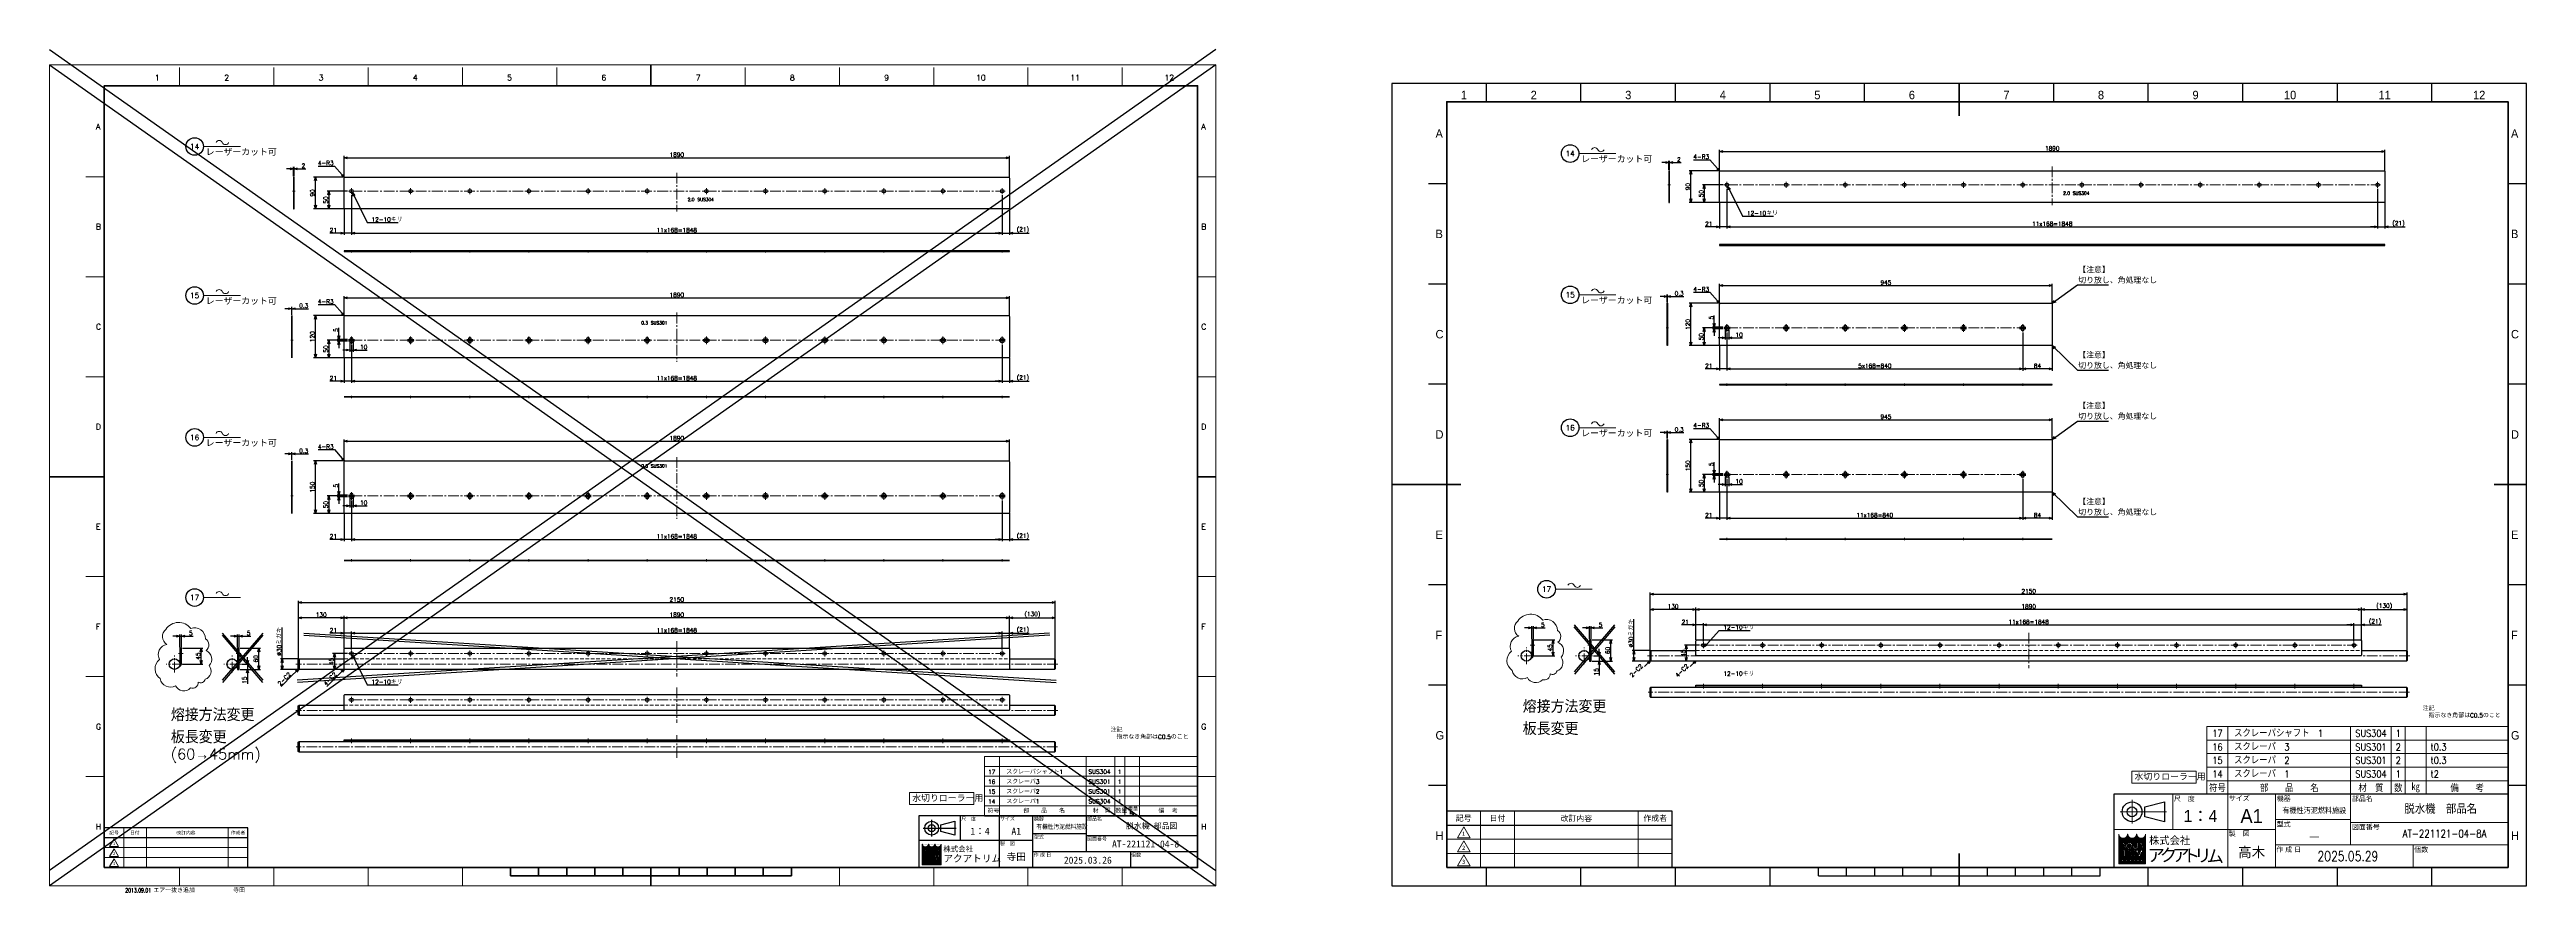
# Model space of a CAD drawing. Header units: millimetres. Extents: x 0 to 7035, y -19 to 2375.
import ezdxf
from ezdxf import colors
from ezdxf.entities.mleader import LeaderData, LeaderLine
from ezdxf.enums import TextEntityAlignment as Align
from ezdxf.math import Vec2, Vec3

# ---------------------------------------------------------------- set-up
doc = ezdxf.new("R2010")
doc.units = ezdxf.units.MM
doc.header["$LTSCALE"] = 1.6
doc.header["$PDMODE"] = 99
doc.header["$PDSIZE"] = 1
doc.linetypes.add('CENTER2', pattern=[28.575, 19.05, -3.175, 3.175, -3.175])
doc.linetypes.add('HIDDEN', pattern=[9.525, 6.35, -3.175])
for name, color, linetype, lineweight in [('02_SLIM', 4, 'Continuous', 13), ('02_細線', 5, 'Continuous', 13), ('04_HIDDEN', 2, 'HIDDEN', 13), ('05_CENTER', 4, 'CENTER2', 13), ('07_TEXT', 3, 'Continuous', 13), ('08_DIM', 3, 'Continuous', 13), ('90_FRAME', 5, 'Continuous', 35), ('99_図枠', 7, 'Continuous', 40)]:
    doc.layers.add(name, color=color, linetype=linetype, lineweight=lineweight)
doc.layers.add('10_DRAFT', color=8, linetype='Continuous', lineweight=0, plot=False)
doc.layers.add('91_BLANK', color=5, linetype='Continuous', lineweight=0, plot=False)
doc.styles.add('KSS_TXT', font='txt.shx', dxfattribs={"bigfont": 'extfont2.shx'})
doc.styles.add('KSS_TXT_L', font='txt.shx', dxfattribs={"height": 3, "bigfont": 'extfont2.shx'})
doc.styles.add('MS_G', font='MS Gothic.ttf')
doc.styles.get("Standard").update_dxf_attribs({"font": 'txt.shx', "bigfont": 'extfont2.shx'})
doc.styles.add('寸法用', font='simplex.shx', dxfattribs={"width": 0.8, "bigfont": '@extfont2.shx'})
doc.styles.add('表題用', font='MS PGothic.ttf')
doc.dimstyles.new('KSS_DIM', dxfattribs={"dimscale": 4, "dimtxt": 3, "dimasz": 2.5, "dimexe": 1.25, "dimexo": 0.625, "dimtad": 1, "dimdsep": 46, "dimtxsty": 'KSS_TXT', "dimblk": 'OPEN30', "dimcen": 0, "dimazin": 2, "dimtfac": 0.75, "dimtmove": 0, "dimatfit": 3, "dimldrblk": 'OPEN30', "dimfxl": 1.25, "dimtolj": 1, "dimarcsym": 0})
doc.dimstyles.new('KSS_DIM$4', dxfattribs={"dimscale": 4, "dimtxt": 3, "dimasz": 2.5, "dimexe": 1.25, "dimexo": 0.625, "dimtad": 1, "dimtih": 1, "dimtoh": 1, "dimdsep": 46, "dimtxsty": 'KSS_TXT', "dimblk": 'OPEN30', "dimcen": 0, "dimse1": 1, "dimazin": 2, "dimtfac": 0.75, "dimtofl": 0, "dimtmove": 0, "dimatfit": 3, "dimldrblk": 'OPEN30', "dimfxl": 1.25, "dimtolj": 1, "dimarcsym": 0})

# ---------------------------------------------------------------- blocks, each defined once
blk = doc.blocks.new('AM_BALLOON1')
at = {"transparency": 16777216}
blk.add_circle((0, 0), 5, dxfattribs=at)
blk.add_attdef('B_NUMBER', text='', height=3, dxfattribs=at).set_placement((0, 0), align=Align.MIDDLE_CENTER)
blk = doc.blocks.new('_OPEN')
at = {"color": 0, "linetype": 'ByBlock'}
for p, q in [((-1, 0.17), (0, 0)), ((0, 0), (-1, -0.17)), ((0, 0), (-1, 0))]:
    blk.add_line(p, q, dxfattribs=at)
blk = doc.blocks.new('p1ba05')
for centre, start, end in [((-3, 0.3), 24.2276, 155.5758), ((0, 1.6), 204.2276, 335.5758)]:
    blk.add_arc(centre, 1.62, start, end)
blk = doc.blocks.new('_Open30')
at = {"color": 0, "linetype": 'ByBlock', "lineweight": -2}
for p, q in [((-1, 0.27), (0, 0)), ((0, 0), (-1, -0.27)), ((0, 0), (-1, 0))]:
    blk.add_line(p, q, dxfattribs=at)
blk = doc.blocks.new('*D176')
at = {"layer": '08_DIM', "color": 0, "lineweight": -2, "transparency": 16777216}
for p, q in [((846.4, 1549.3), (788.1, 1549.3)), ((837.2, 1499.3), (788.1, 1499.3)), ((793.1, 1539.3), (793.1, 1509.3))]:
    blk.add_line(p, q, dxfattribs=at)
at = {"layer": 'Defpoints', "color": 0, "transparency": 16777216}
for p in [(848.9, 1549.3), (793.1, 1499.3), (839.7, 1499.3)]:
    blk.add_point(p, dxfattribs=at)
at = {"layer": '08_DIM', "color": 0, "lineweight": -2, "transparency": 16777216, "xscale": 10, "yscale": 10, "zscale": 10}
for p, rotation in [((793.1, 1549.3), 90), ((793.1, 1499.3), 270)]:
    blk.add_blockref('_Open30', p, dxfattribs=dict(at, rotation=rotation))
at = {"layer": '08_DIM', "color": 0, "transparency": 16777216, "insert": (784.6, 1524.3), "char_height": 12, "attachment_point": 5, "rotation": 90, "style": 'KSS_TXT'}
blk.add_mtext('\\A1;50', dxfattribs=at)
blk = doc.blocks.new('*D177')
at = {"layer": '08_DIM', "color": 0, "lineweight": -2, "transparency": 16777216}
for p, q in [((837.2, 1619.3), (750.1, 1619.3)), ((755.1, 1509.3), (755.1, 1609.3)), ((837.2, 1499.3), (750.1, 1499.3))]:
    blk.add_line(p, q, dxfattribs=at)
at = {"layer": 'Defpoints', "color": 0, "transparency": 16777216}
for p in [(755.1, 1619.3), (839.7, 1619.3), (839.7, 1499.3)]:
    blk.add_point(p, dxfattribs=at)
at = {"layer": '08_DIM', "color": 0, "lineweight": -2, "transparency": 16777216, "xscale": 10, "yscale": 10, "zscale": 10}
for p, rotation in [((755.1, 1619.3), 90), ((755.1, 1499.3), 270)]:
    blk.add_blockref('_Open30', p, dxfattribs=dict(at, rotation=rotation))
at = {"layer": '08_DIM', "color": 0, "transparency": 16777216, "insert": (746.6, 1559.3), "char_height": 12, "attachment_point": 5, "rotation": 90, "style": 'KSS_TXT'}
blk.add_mtext('\\A1;120', dxfattribs=at)
blk = doc.blocks.new('*D178')
at = {"layer": '08_DIM', "color": 0, "lineweight": -2, "transparency": 16777216}
for p, q in [((836.7, 1499.8), (836.7, 1428)), ((857.7, 1535.9), (857.7, 1428)), ((836.7, 1433), (795.7, 1433)), ((826.7, 1433), (816.7, 1433)), ((857.7, 1433), (836.7, 1433)), ((867.7, 1433), (877.7, 1433))]:
    blk.add_line(p, q, dxfattribs=at)
at = {"layer": 'Defpoints', "color": 0, "transparency": 16777216}
for p in [(836.7, 1502.3), (857.7, 1538.4), (836.7, 1433)]:
    blk.add_point(p, dxfattribs=at)
at = {"layer": '08_DIM', "color": 0, "lineweight": -2, "transparency": 16777216, "xscale": 10, "yscale": 10, "zscale": 10}
blk.add_blockref('_Open30', (836.7, 1433), dxfattribs=at)
at = {"layer": '08_DIM', "color": 0, "lineweight": -2, "transparency": 16777216, "xscale": 10, "yscale": 10, "zscale": 10, "rotation": 180}
blk.add_blockref('_Open30', (857.7, 1433), dxfattribs=at)
at = {"layer": '08_DIM', "color": 0, "transparency": 16777216, "insert": (806.2, 1441.5), "char_height": 12, "attachment_point": 5, "style": 'KSS_TXT'}
blk.add_mtext('\\A1;21', dxfattribs=at)
blk = doc.blocks.new('*D179')
at = {"layer": '08_DIM', "color": 0, "lineweight": -2, "transparency": 16777216}
for p, q in [((857.7, 1535.9), (857.7, 1428)), ((2705.7, 1535.9), (2705.7, 1428)), ((867.7, 1433), (2695.7, 1433))]:
    blk.add_line(p, q, dxfattribs=at)
at = {"layer": 'Defpoints', "color": 0, "transparency": 16777216}
for p in [(857.7, 1538.4), (2705.7, 1538.4), (2705.7, 1433)]:
    blk.add_point(p, dxfattribs=at)
at = {"layer": '08_DIM', "color": 0, "lineweight": -2, "transparency": 16777216, "xscale": 10, "yscale": 10, "zscale": 10, "rotation": 180}
blk.add_blockref('_Open30', (857.7, 1433), dxfattribs=at)
at = {"layer": '08_DIM', "color": 0, "lineweight": -2, "transparency": 16777216, "xscale": 10, "yscale": 10, "zscale": 10}
blk.add_blockref('_Open30', (2705.7, 1433), dxfattribs=at)
at = {"layer": '08_DIM', "color": 0, "transparency": 16777216, "insert": (1781.7, 1441.5), "char_height": 12, "attachment_point": 5, "style": 'KSS_TXT'}
blk.add_mtext('\\A1;11x168=1848', dxfattribs=at)
blk = doc.blocks.new('*D180')
at = {"layer": '08_DIM', "color": 0, "lineweight": -2, "transparency": 16777216}
for p, q in [((836.7, 1618.8), (836.7, 1674.5)), ((846.7, 1669.5), (2716.7, 1669.5)), ((2726.7, 1618.8), (2726.7, 1674.5))]:
    blk.add_line(p, q, dxfattribs=at)
at = {"layer": 'Defpoints', "color": 0, "transparency": 16777216}
for p in [(2726.7, 1669.5), (836.7, 1616.3), (2726.7, 1616.3)]:
    blk.add_point(p, dxfattribs=at)
at = {"layer": '08_DIM', "color": 0, "lineweight": -2, "transparency": 16777216, "xscale": 10, "yscale": 10, "zscale": 10, "rotation": 180}
blk.add_blockref('_Open30', (836.7, 1669.5), dxfattribs=at)
at = {"layer": '08_DIM', "color": 0, "lineweight": -2, "transparency": 16777216, "xscale": 10, "yscale": 10, "zscale": 10}
blk.add_blockref('_Open30', (2726.7, 1669.5), dxfattribs=at)
at = {"layer": '08_DIM', "color": 0, "transparency": 16777216, "insert": (1781.7, 1678), "char_height": 12, "attachment_point": 5, "style": 'KSS_TXT'}
blk.add_mtext('\\A1;1890', dxfattribs=at)
blk = doc.blocks.new('*D181')
at = {"layer": '08_DIM', "color": 0, "lineweight": -2, "transparency": 16777216}
for p, q in [((678.1, 1638.9), (668.1, 1638.9)), ((688.1, 1621.8), (688.1, 1643.9)), ((688.1, 1638.9), (688.4, 1638.9)), ((688.4, 1621.8), (688.4, 1643.9)), ((698.4, 1638.9), (735.4, 1638.9))]:
    blk.add_line(p, q, dxfattribs=at)
at = {"layer": 'Defpoints', "color": 0, "transparency": 16777216}
for p in [(688.1, 1619.3), (688.4, 1638.9), (688.4, 1619.3)]:
    blk.add_point(p, dxfattribs=at)
at = {"layer": '08_DIM', "color": 0, "lineweight": -2, "transparency": 16777216, "xscale": 10, "yscale": 10, "zscale": 10}
blk.add_blockref('_Open30', (688.1, 1638.9), dxfattribs=at)
at = {"layer": '08_DIM', "color": 0, "lineweight": -2, "transparency": 16777216, "xscale": 10, "yscale": 10, "zscale": 10, "rotation": 180}
blk.add_blockref('_Open30', (688.4, 1638.9), dxfattribs=at)
at = {"layer": '08_DIM', "color": 0, "transparency": 16777216, "insert": (721.9, 1647.4), "char_height": 12, "attachment_point": 5, "style": 'KSS_TXT'}
blk.add_mtext('\\A1;0.3', dxfattribs=at)
blk = doc.blocks.new('*D182')
at = {"layer": '08_DIM', "color": 0, "lineweight": -2, "transparency": 16777216}
for p, q in [((846.7, 1972.6), (788.1, 1972.6)), ((837.2, 1922.6), (788.1, 1922.6)), ((793.1, 1962.6), (793.1, 1932.6))]:
    blk.add_line(p, q, dxfattribs=at)
at = {"layer": 'Defpoints', "color": 0, "transparency": 16777216}
for p in [(849.2, 1972.6), (793.1, 1922.6), (839.7, 1922.6)]:
    blk.add_point(p, dxfattribs=at)
at = {"layer": '08_DIM', "color": 0, "lineweight": -2, "transparency": 16777216, "xscale": 10, "yscale": 10, "zscale": 10}
for p, rotation in [((793.1, 1972.6), 90), ((793.1, 1922.6), 270)]:
    blk.add_blockref('_Open30', p, dxfattribs=dict(at, rotation=rotation))
at = {"layer": '08_DIM', "color": 0, "transparency": 16777216, "insert": (784.6, 1947.6), "char_height": 12, "attachment_point": 5, "rotation": 90, "style": 'KSS_TXT'}
blk.add_mtext('\\A1;50', dxfattribs=at)
blk = doc.blocks.new('*D183')
at = {"layer": '08_DIM', "color": 0, "lineweight": -2, "transparency": 16777216}
for p, q in [((837.2, 2012.6), (750.1, 2012.6)), ((755.1, 1932.6), (755.1, 2002.6)), ((837.2, 1922.6), (750.1, 1922.6))]:
    blk.add_line(p, q, dxfattribs=at)
at = {"layer": 'Defpoints', "color": 0, "transparency": 16777216}
for p in [(755.1, 2012.6), (839.7, 2012.6), (839.7, 1922.6)]:
    blk.add_point(p, dxfattribs=at)
at = {"layer": '08_DIM', "color": 0, "lineweight": -2, "transparency": 16777216, "xscale": 10, "yscale": 10, "zscale": 10}
for p, rotation in [((755.1, 2012.6), 90), ((755.1, 1922.6), 270)]:
    blk.add_blockref('_Open30', p, dxfattribs=dict(at, rotation=rotation))
at = {"layer": '08_DIM', "color": 0, "transparency": 16777216, "insert": (746.6, 1967.6), "char_height": 12, "attachment_point": 5, "rotation": 90, "style": 'KSS_TXT'}
blk.add_mtext('\\A1;90', dxfattribs=at)
blk = doc.blocks.new('*D184')
at = {"layer": '08_DIM', "color": 0, "lineweight": -2, "transparency": 16777216}
for p, q in [((836.7, 1923.1), (836.7, 1848.5)), ((857.7, 1961.7), (857.7, 1848.5)), ((836.7, 1853.5), (795.7, 1853.5)), ((826.7, 1853.5), (816.7, 1853.5)), ((857.7, 1853.5), (836.7, 1853.5)), ((867.7, 1853.5), (877.7, 1853.5))]:
    blk.add_line(p, q, dxfattribs=at)
at = {"layer": 'Defpoints', "color": 0, "transparency": 16777216}
for p in [(836.7, 1925.6), (857.7, 1964.2), (836.7, 1853.5)]:
    blk.add_point(p, dxfattribs=at)
at = {"layer": '08_DIM', "color": 0, "lineweight": -2, "transparency": 16777216, "xscale": 10, "yscale": 10, "zscale": 10}
blk.add_blockref('_Open30', (836.7, 1853.5), dxfattribs=at)
at = {"layer": '08_DIM', "color": 0, "lineweight": -2, "transparency": 16777216, "xscale": 10, "yscale": 10, "zscale": 10, "rotation": 180}
blk.add_blockref('_Open30', (857.7, 1853.5), dxfattribs=at)
at = {"layer": '08_DIM', "color": 0, "transparency": 16777216, "insert": (806.2, 1862), "char_height": 12, "attachment_point": 5, "style": 'KSS_TXT'}
blk.add_mtext('\\A1;21', dxfattribs=at)
blk = doc.blocks.new('*D185')
at = {"layer": '08_DIM', "color": 0, "lineweight": -2, "transparency": 16777216}
for p, q in [((857.7, 1961.7), (857.7, 1848.5)), ((2705.7, 1961.7), (2705.7, 1848.5)), ((867.7, 1853.5), (2695.7, 1853.5))]:
    blk.add_line(p, q, dxfattribs=at)
at = {"layer": 'Defpoints', "color": 0, "transparency": 16777216}
for p in [(857.7, 1964.2), (2705.7, 1964.2), (2705.7, 1853.5)]:
    blk.add_point(p, dxfattribs=at)
at = {"layer": '08_DIM', "color": 0, "lineweight": -2, "transparency": 16777216, "xscale": 10, "yscale": 10, "zscale": 10, "rotation": 180}
blk.add_blockref('_Open30', (857.7, 1853.5), dxfattribs=at)
at = {"layer": '08_DIM', "color": 0, "lineweight": -2, "transparency": 16777216, "xscale": 10, "yscale": 10, "zscale": 10}
blk.add_blockref('_Open30', (2705.7, 1853.5), dxfattribs=at)
at = {"layer": '08_DIM', "color": 0, "transparency": 16777216, "insert": (1781.7, 1862), "char_height": 12, "attachment_point": 5, "style": 'KSS_TXT'}
blk.add_mtext('\\A1;11x168=1848', dxfattribs=at)
blk = doc.blocks.new('*D186')
at = {"layer": '08_DIM', "color": 0, "lineweight": -2, "transparency": 16777216}
for p, q in [((836.7, 2012.1), (836.7, 2072.6)), ((846.7, 2067.6), (2716.7, 2067.6)), ((2726.7, 2012.1), (2726.7, 2072.6))]:
    blk.add_line(p, q, dxfattribs=at)
at = {"layer": 'Defpoints', "color": 0, "transparency": 16777216}
for p in [(2726.7, 2067.6), (836.7, 2009.6), (2726.7, 2009.6)]:
    blk.add_point(p, dxfattribs=at)
at = {"layer": '08_DIM', "color": 0, "lineweight": -2, "transparency": 16777216, "xscale": 10, "yscale": 10, "zscale": 10, "rotation": 180}
blk.add_blockref('_Open30', (836.7, 2067.6), dxfattribs=at)
at = {"layer": '08_DIM', "color": 0, "lineweight": -2, "transparency": 16777216, "xscale": 10, "yscale": 10, "zscale": 10}
blk.add_blockref('_Open30', (2726.7, 2067.6), dxfattribs=at)
at = {"layer": '08_DIM', "color": 0, "transparency": 16777216, "insert": (1781.7, 2076.1), "char_height": 12, "attachment_point": 5, "style": 'KSS_TXT'}
blk.add_mtext('\\A1;1890', dxfattribs=at)
blk = doc.blocks.new('*D187')
at = {"layer": '08_DIM', "color": 0, "lineweight": -2, "transparency": 16777216}
for p, q in [((692.6, 2015.1), (692.6, 2041.3)), ((694.6, 2015.1), (694.6, 2041.3)), ((682.6, 2036.3), (672.6, 2036.3)), ((692.6, 2036.3), (694.6, 2036.3)), ((704.6, 2036.3), (727.6, 2036.3))]:
    blk.add_line(p, q, dxfattribs=at)
at = {"layer": 'Defpoints', "color": 0, "transparency": 16777216}
for p in [(692.6, 2012.6), (694.6, 2036.3), (694.6, 2012.6)]:
    blk.add_point(p, dxfattribs=at)
at = {"layer": '08_DIM', "color": 0, "lineweight": -2, "transparency": 16777216, "xscale": 10, "yscale": 10, "zscale": 10}
blk.add_blockref('_Open30', (692.6, 2036.3), dxfattribs=at)
at = {"layer": '08_DIM', "color": 0, "lineweight": -2, "transparency": 16777216, "xscale": 10, "yscale": 10, "zscale": 10, "rotation": 180}
blk.add_blockref('_Open30', (694.6, 2036.3), dxfattribs=at)
at = {"layer": '08_DIM', "color": 0, "transparency": 16777216, "insert": (721.1, 2044.8), "char_height": 12, "attachment_point": 5, "style": 'KSS_TXT'}
blk.add_mtext('\\A1;2', dxfattribs=at)
blk = doc.blocks.new('*D188')
at = {"layer": '08_DIM', "color": 0, "lineweight": -2, "transparency": 16777216}
for p, q in [((837.2, 1207.1), (750.1, 1207.1)), ((755.1, 1067.1), (755.1, 1197.1)), ((837.2, 1057.1), (750.1, 1057.1))]:
    blk.add_line(p, q, dxfattribs=at)
at = {"layer": 'Defpoints', "color": 0, "transparency": 16777216}
for p in [(755.1, 1207.1), (839.7, 1207.1), (839.7, 1057.1)]:
    blk.add_point(p, dxfattribs=at)
at = {"layer": '08_DIM', "color": 0, "lineweight": -2, "transparency": 16777216, "xscale": 10, "yscale": 10, "zscale": 10}
for p, rotation in [((755.1, 1207.1), 90), ((755.1, 1057.1), 270)]:
    blk.add_blockref('_Open30', p, dxfattribs=dict(at, rotation=rotation))
at = {"layer": '08_DIM', "color": 0, "transparency": 16777216, "insert": (746.6, 1132.1), "char_height": 12, "attachment_point": 5, "rotation": 90, "style": 'KSS_TXT'}
blk.add_mtext('\\A1;150', dxfattribs=at)
blk = doc.blocks.new('*D189')
at = {"layer": '08_DIM', "color": 0, "lineweight": -2, "transparency": 16777216}
for p, q in [((836.7, 1057.6), (836.7, 978.5)), ((857.7, 1093.7), (857.7, 978.5)), ((836.7, 983.5), (795.7, 983.5)), ((826.7, 983.5), (816.7, 983.5)), ((857.7, 983.5), (836.7, 983.5)), ((867.7, 983.5), (877.7, 983.5))]:
    blk.add_line(p, q, dxfattribs=at)
at = {"layer": 'Defpoints', "color": 0, "transparency": 16777216}
for p in [(836.7, 1060.1), (857.7, 1096.2), (836.7, 983.5)]:
    blk.add_point(p, dxfattribs=at)
at = {"layer": '08_DIM', "color": 0, "lineweight": -2, "transparency": 16777216, "xscale": 10, "yscale": 10, "zscale": 10}
blk.add_blockref('_Open30', (836.7, 983.5), dxfattribs=at)
at = {"layer": '08_DIM', "color": 0, "lineweight": -2, "transparency": 16777216, "xscale": 10, "yscale": 10, "zscale": 10, "rotation": 180}
blk.add_blockref('_Open30', (857.7, 983.5), dxfattribs=at)
at = {"layer": '08_DIM', "color": 0, "transparency": 16777216, "insert": (806.2, 992), "char_height": 12, "attachment_point": 5, "style": 'KSS_TXT'}
blk.add_mtext('\\A1;21', dxfattribs=at)
blk = doc.blocks.new('*D190')
at = {"layer": '08_DIM', "color": 0, "lineweight": -2, "transparency": 16777216}
for p, q in [((857.7, 1093.7), (857.7, 978.5)), ((2705.7, 1093.7), (2705.7, 978.5)), ((867.7, 983.5), (2695.7, 983.5))]:
    blk.add_line(p, q, dxfattribs=at)
at = {"layer": 'Defpoints', "color": 0, "transparency": 16777216}
for p in [(857.7, 1096.2), (2705.7, 1096.2), (2705.7, 983.5)]:
    blk.add_point(p, dxfattribs=at)
at = {"layer": '08_DIM', "color": 0, "lineweight": -2, "transparency": 16777216, "xscale": 10, "yscale": 10, "zscale": 10, "rotation": 180}
blk.add_blockref('_Open30', (857.7, 983.5), dxfattribs=at)
at = {"layer": '08_DIM', "color": 0, "lineweight": -2, "transparency": 16777216, "xscale": 10, "yscale": 10, "zscale": 10}
blk.add_blockref('_Open30', (2705.7, 983.5), dxfattribs=at)
at = {"layer": '08_DIM', "color": 0, "transparency": 16777216, "insert": (1781.7, 992), "char_height": 12, "attachment_point": 5, "style": 'KSS_TXT'}
blk.add_mtext('\\A1;11x168=1848', dxfattribs=at)
blk = doc.blocks.new('*D191')
at = {"layer": '08_DIM', "color": 0, "lineweight": -2, "transparency": 16777216}
for p, q in [((836.7, 1206.6), (836.7, 1267.7)), ((2726.7, 1206.6), (2726.7, 1267.7)), ((846.7, 1262.7), (2716.7, 1262.7))]:
    blk.add_line(p, q, dxfattribs=at)
at = {"layer": 'Defpoints', "color": 0, "transparency": 16777216}
for p in [(836.7, 1204.1), (2726.7, 1262.7), (2726.7, 1204.1)]:
    blk.add_point(p, dxfattribs=at)
at = {"layer": '08_DIM', "color": 0, "lineweight": -2, "transparency": 16777216, "xscale": 10, "yscale": 10, "zscale": 10, "rotation": 180}
blk.add_blockref('_Open30', (836.7, 1262.7), dxfattribs=at)
at = {"layer": '08_DIM', "color": 0, "lineweight": -2, "transparency": 16777216, "xscale": 10, "yscale": 10, "zscale": 10}
blk.add_blockref('_Open30', (2726.7, 1262.7), dxfattribs=at)
at = {"layer": '08_DIM', "color": 0, "transparency": 16777216, "insert": (1781.7, 1271.2), "char_height": 12, "attachment_point": 5, "style": 'KSS_TXT'}
blk.add_mtext('\\A1;1890', dxfattribs=at)
blk = doc.blocks.new('*D192')
at = {"layer": '08_DIM', "color": 0, "lineweight": -2, "transparency": 16777216}
for p, q in [((678.1, 1226.6), (668.1, 1226.6)), ((688.1, 1209.6), (688.1, 1231.6)), ((688.1, 1226.6), (688.4, 1226.6)), ((688.4, 1209.6), (688.4, 1231.6)), ((698.4, 1226.6), (735.4, 1226.6))]:
    blk.add_line(p, q, dxfattribs=at)
at = {"layer": 'Defpoints', "color": 0, "transparency": 16777216}
for p in [(688.1, 1207.1), (688.4, 1226.6), (688.4, 1207.1)]:
    blk.add_point(p, dxfattribs=at)
at = {"layer": '08_DIM', "color": 0, "lineweight": -2, "transparency": 16777216, "xscale": 10, "yscale": 10, "zscale": 10}
blk.add_blockref('_Open30', (688.1, 1226.6), dxfattribs=at)
at = {"layer": '08_DIM', "color": 0, "lineweight": -2, "transparency": 16777216, "xscale": 10, "yscale": 10, "zscale": 10, "rotation": 180}
blk.add_blockref('_Open30', (688.4, 1226.6), dxfattribs=at)
at = {"layer": '08_DIM', "color": 0, "transparency": 16777216, "insert": (721.9, 1235.1), "char_height": 12, "attachment_point": 5, "style": 'KSS_TXT'}
blk.add_mtext('\\A1;0.3', dxfattribs=at)
blk = doc.blocks.new('*D193')
at = {"layer": '08_DIM', "color": 0, "lineweight": -2, "transparency": 16777216}
for p, q in [((762.6, 1238.5), (809.1, 1238.5)), ((809.1, 1238.5), (831, 1213.8))]:
    blk.add_line(p, q, dxfattribs=at)
at = {"layer": 'Defpoints', "color": 0, "transparency": 16777216}
for p in [(837.7, 1206.3), (839.7, 1204.1)]:
    blk.add_point(p, dxfattribs=at)
at = {"layer": '08_DIM', "color": 0, "lineweight": -2, "transparency": 16777216, "xscale": 10, "yscale": 10, "zscale": 10, "rotation": 311.5842462691511}
blk.add_blockref('_Open30', (837.7, 1206.3), dxfattribs=at)
at = {"layer": '08_DIM', "color": 0, "transparency": 16777216, "insert": (784.6, 1247), "char_height": 12, "attachment_point": 5, "style": 'KSS_TXT'}
blk.add_mtext('\\A1;4-R3', dxfattribs=at)
blk = doc.blocks.new('*D194')
at = {"layer": '08_DIM', "color": 0, "lineweight": -2, "transparency": 16777216}
for p, q in [((762.6, 1650.7), (809.1, 1650.7)), ((809.1, 1650.7), (831, 1626))]:
    blk.add_line(p, q, dxfattribs=at)
at = {"layer": 'Defpoints', "color": 0, "transparency": 16777216}
for p in [(837.7, 1618.5), (839.7, 1616.3)]:
    blk.add_point(p, dxfattribs=at)
at = {"layer": '08_DIM', "color": 0, "lineweight": -2, "transparency": 16777216, "xscale": 10, "yscale": 10, "zscale": 10, "rotation": 311.5842462691556}
blk.add_blockref('_Open30', (837.7, 1618.5), dxfattribs=at)
at = {"layer": '08_DIM', "color": 0, "transparency": 16777216, "insert": (784.6, 1659.2), "char_height": 12, "attachment_point": 5, "style": 'KSS_TXT'}
blk.add_mtext('\\A1;4-R3', dxfattribs=at)
blk = doc.blocks.new('*D195')
at = {"layer": '08_DIM', "color": 0, "lineweight": -2, "transparency": 16777216}
for p, q in [((762.6, 2044.1), (809.1, 2044.1)), ((809.1, 2044.1), (831, 2019.4))]:
    blk.add_line(p, q, dxfattribs=at)
at = {"layer": 'Defpoints', "color": 0, "transparency": 16777216}
for p in [(837.7, 2011.9), (839.7, 2009.6)]:
    blk.add_point(p, dxfattribs=at)
at = {"layer": '08_DIM', "color": 0, "lineweight": -2, "transparency": 16777216, "xscale": 10, "yscale": 10, "zscale": 10, "rotation": 311.5842462691597}
blk.add_blockref('_Open30', (837.7, 2011.9), dxfattribs=at)
at = {"layer": '08_DIM', "color": 0, "transparency": 16777216, "insert": (784.6, 2052.6), "char_height": 12, "attachment_point": 5, "style": 'KSS_TXT'}
blk.add_mtext('\\A1;4-R3', dxfattribs=at)
blk = doc.blocks.new('*D196')
at = {"layer": '08_DIM', "color": 0, "lineweight": -2, "transparency": 16777216}
for p, q in [((2705.7, 1535.9), (2705.7, 1428)), ((2726.7, 1499.8), (2726.7, 1428)), ((2695.7, 1433), (2685.7, 1433)), ((2705.7, 1433), (2726.7, 1433)), ((2736.7, 1433), (2782.7, 1433))]:
    blk.add_line(p, q, dxfattribs=at)
at = {"layer": 'Defpoints', "color": 0, "transparency": 16777216}
for p in [(2705.7, 1538.4), (2726.7, 1502.3), (2726.7, 1433)]:
    blk.add_point(p, dxfattribs=at)
at = {"layer": '08_DIM', "color": 0, "lineweight": -2, "transparency": 16777216, "xscale": 10, "yscale": 10, "zscale": 10}
blk.add_blockref('_Open30', (2705.7, 1433), dxfattribs=at)
at = {"layer": '08_DIM', "color": 0, "lineweight": -2, "transparency": 16777216, "xscale": 10, "yscale": 10, "zscale": 10, "rotation": 180}
blk.add_blockref('_Open30', (2726.7, 1433), dxfattribs=at)
at = {"layer": '08_DIM', "color": 0, "transparency": 16777216, "insert": (2764.7, 1441.5), "char_height": 12, "attachment_point": 5, "style": 'KSS_TXT'}
blk.add_mtext('\\A1;(21)', dxfattribs=at)
blk = doc.blocks.new('*D197')
at = {"layer": '08_DIM', "color": 0, "lineweight": -2, "transparency": 16777216}
for p, q in [((2705.7, 1961.7), (2705.7, 1848.5)), ((2726.7, 1923.1), (2726.7, 1848.5)), ((2695.7, 1853.5), (2685.7, 1853.5)), ((2705.7, 1853.5), (2726.7, 1853.5)), ((2736.7, 1853.5), (2782.7, 1853.5))]:
    blk.add_line(p, q, dxfattribs=at)
at = {"layer": 'Defpoints', "color": 0, "transparency": 16777216}
for p in [(2705.7, 1964.2), (2726.7, 1925.6), (2726.7, 1853.5)]:
    blk.add_point(p, dxfattribs=at)
at = {"layer": '08_DIM', "color": 0, "lineweight": -2, "transparency": 16777216, "xscale": 10, "yscale": 10, "zscale": 10}
blk.add_blockref('_Open30', (2705.7, 1853.5), dxfattribs=at)
at = {"layer": '08_DIM', "color": 0, "lineweight": -2, "transparency": 16777216, "xscale": 10, "yscale": 10, "zscale": 10, "rotation": 180}
blk.add_blockref('_Open30', (2726.7, 1853.5), dxfattribs=at)
at = {"layer": '08_DIM', "color": 0, "transparency": 16777216, "insert": (2764.7, 1862), "char_height": 12, "attachment_point": 5, "style": 'KSS_TXT'}
blk.add_mtext('\\A1;(21)', dxfattribs=at)
blk = doc.blocks.new('*D198')
at = {"layer": '08_DIM', "color": 0, "lineweight": -2, "transparency": 16777216}
for p, q in [((2705.7, 1093.7), (2705.7, 978.5)), ((2726.7, 1057.6), (2726.7, 978.5)), ((2695.7, 983.5), (2685.7, 983.5)), ((2705.7, 983.5), (2726.7, 983.5)), ((2736.7, 983.5), (2782.7, 983.5))]:
    blk.add_line(p, q, dxfattribs=at)
at = {"layer": 'Defpoints', "color": 0, "transparency": 16777216}
for p in [(2705.7, 1096.2), (2726.7, 1060.1), (2726.7, 983.5)]:
    blk.add_point(p, dxfattribs=at)
at = {"layer": '08_DIM', "color": 0, "lineweight": -2, "transparency": 16777216, "xscale": 10, "yscale": 10, "zscale": 10}
blk.add_blockref('_Open30', (2705.7, 983.5), dxfattribs=at)
at = {"layer": '08_DIM', "color": 0, "lineweight": -2, "transparency": 16777216, "xscale": 10, "yscale": 10, "zscale": 10, "rotation": 180}
blk.add_blockref('_Open30', (2726.7, 983.5), dxfattribs=at)
at = {"layer": '08_DIM', "color": 0, "transparency": 16777216, "insert": (2764.7, 992), "char_height": 12, "attachment_point": 5, "style": 'KSS_TXT'}
blk.add_mtext('\\A1;(21)', dxfattribs=at)
blk = doc.blocks.new('*D200')
at = {"layer": '08_DIM', "color": 0, "lineweight": -2, "transparency": 16777216}
for p, q in [((846.4, 1551.8), (816.5, 1551.8)), ((821.5, 1561.8), (821.5, 1584.8)), ((821.5, 1546.8), (821.5, 1551.8)), ((846.4, 1546.8), (816.5, 1546.8)), ((821.5, 1536.8), (821.5, 1526.8))]:
    blk.add_line(p, q, dxfattribs=at)
at = {"layer": 'Defpoints', "color": 0, "transparency": 16777216}
for p in [(821.5, 1551.8), (848.9, 1551.8), (848.9, 1546.8)]:
    blk.add_point(p, dxfattribs=at)
at = {"layer": '08_DIM', "color": 0, "lineweight": -2, "transparency": 16777216, "xscale": 10, "yscale": 10, "zscale": 10}
for p, rotation in [((821.5, 1551.8), 270), ((821.5, 1546.8), 90)]:
    blk.add_blockref('_Open30', p, dxfattribs=dict(at, rotation=rotation))
at = {"layer": '08_DIM', "color": 0, "transparency": 16777216, "insert": (813, 1578.3), "char_height": 12, "attachment_point": 5, "rotation": 90, "style": 'KSS_TXT'}
blk.add_mtext('\\A1;5', dxfattribs=at)
blk = doc.blocks.new('*D201')
at = {"layer": '08_DIM', "color": 0, "lineweight": -2, "transparency": 16777216}
for p, q in [((842.7, 1521.4), (832.7, 1521.4)), ((852.7, 1544.3), (852.7, 1516.4)), ((852.7, 1521.4), (862.7, 1521.4)), ((862.7, 1544.3), (862.7, 1516.4)), ((872.7, 1521.4), (902.2, 1521.4))]:
    blk.add_line(p, q, dxfattribs=at)
at = {"layer": 'Defpoints', "color": 0, "transparency": 16777216}
for p in [(852.7, 1546.8), (862.7, 1546.8), (862.7, 1521.4)]:
    blk.add_point(p, dxfattribs=at)
at = {"layer": '08_DIM', "color": 0, "lineweight": -2, "transparency": 16777216, "xscale": 10, "yscale": 10, "zscale": 10}
blk.add_blockref('_Open30', (852.7, 1521.4), dxfattribs=at)
at = {"layer": '08_DIM', "color": 0, "lineweight": -2, "transparency": 16777216, "xscale": 10, "yscale": 10, "zscale": 10, "rotation": 180}
blk.add_blockref('_Open30', (862.7, 1521.4), dxfattribs=at)
at = {"layer": '08_DIM', "color": 0, "transparency": 16777216, "insert": (892.4, 1529.9), "char_height": 12, "attachment_point": 5, "style": 'KSS_TXT'}
blk.add_mtext('\\A1;10', dxfattribs=at)
blk = doc.blocks.new('*D203')
at = {"layer": '08_DIM', "color": 0, "lineweight": -2, "transparency": 16777216}
for p, q in [((846.4, 1107.1), (788.1, 1107.1)), ((837.2, 1057.1), (788.1, 1057.1)), ((793.1, 1097.1), (793.1, 1067.1))]:
    blk.add_line(p, q, dxfattribs=at)
at = {"layer": 'Defpoints', "color": 0, "transparency": 16777216}
for p in [(793.1, 1057.1), (839.7, 1057.1), (848.9, 1107.1)]:
    blk.add_point(p, dxfattribs=at)
at = {"layer": '08_DIM', "color": 0, "lineweight": -2, "transparency": 16777216, "xscale": 10, "yscale": 10, "zscale": 10}
for p, rotation in [((793.1, 1107.1), 90), ((793.1, 1057.1), 270)]:
    blk.add_blockref('_Open30', p, dxfattribs=dict(at, rotation=rotation))
at = {"layer": '08_DIM', "color": 0, "transparency": 16777216, "insert": (784.6, 1082.1), "char_height": 12, "attachment_point": 5, "rotation": 90, "style": 'KSS_TXT'}
blk.add_mtext('\\A1;50', dxfattribs=at)
blk = doc.blocks.new('*D204')
at = {"layer": '08_DIM', "color": 0, "lineweight": -2, "transparency": 16777216}
for p, q in [((821.5, 1119.6), (821.5, 1142.6)), ((846.4, 1109.6), (816.5, 1109.6)), ((846.4, 1104.6), (816.5, 1104.6)), ((821.5, 1104.6), (821.5, 1109.6)), ((821.5, 1094.6), (821.5, 1084.6))]:
    blk.add_line(p, q, dxfattribs=at)
at = {"layer": 'Defpoints', "color": 0, "transparency": 16777216}
for p in [(821.5, 1109.6), (848.9, 1109.6), (848.9, 1104.6)]:
    blk.add_point(p, dxfattribs=at)
at = {"layer": '08_DIM', "color": 0, "lineweight": -2, "transparency": 16777216, "xscale": 10, "yscale": 10, "zscale": 10}
for p, rotation in [((821.5, 1109.6), 270), ((821.5, 1104.6), 90)]:
    blk.add_blockref('_Open30', p, dxfattribs=dict(at, rotation=rotation))
at = {"layer": '08_DIM', "color": 0, "transparency": 16777216, "insert": (813, 1136.1), "char_height": 12, "attachment_point": 5, "rotation": 90, "style": 'KSS_TXT'}
blk.add_mtext('\\A1;5', dxfattribs=at)
blk = doc.blocks.new('*D205')
at = {"layer": '08_DIM', "color": 0, "lineweight": -2, "transparency": 16777216}
for p, q in [((842.7, 1079.1), (832.7, 1079.1)), ((852.7, 1102.1), (852.7, 1074.1)), ((852.7, 1079.1), (862.7, 1079.1)), ((862.7, 1102.1), (862.7, 1074.1)), ((872.7, 1079.1), (902.2, 1079.1))]:
    blk.add_line(p, q, dxfattribs=at)
at = {"layer": 'Defpoints', "color": 0, "transparency": 16777216}
for p in [(852.7, 1104.6), (862.7, 1104.6), (862.7, 1079.1)]:
    blk.add_point(p, dxfattribs=at)
at = {"layer": '08_DIM', "color": 0, "lineweight": -2, "transparency": 16777216, "xscale": 10, "yscale": 10, "zscale": 10}
blk.add_blockref('_Open30', (852.7, 1079.1), dxfattribs=at)
at = {"layer": '08_DIM', "color": 0, "lineweight": -2, "transparency": 16777216, "xscale": 10, "yscale": 10, "zscale": 10, "rotation": 180}
blk.add_blockref('_Open30', (862.7, 1079.1), dxfattribs=at)
at = {"layer": '08_DIM', "color": 0, "transparency": 16777216, "insert": (892.4, 1087.6), "char_height": 12, "attachment_point": 5, "style": 'KSS_TXT'}
blk.add_mtext('\\A1;10', dxfattribs=at)
blk = doc.blocks.new('*D206')
at = {"layer": '08_DIM', "color": 0, "lineweight": -2, "transparency": 16777216}
for p, q in [((826.7, 717), (795.7, 717)), ((836.7, 674.8), (836.7, 722)), ((857.7, 717), (836.7, 717)), ((857.7, 670.4), (857.7, 722)), ((867.7, 717), (877.7, 717))]:
    blk.add_line(p, q, dxfattribs=at)
at = {"layer": 'Defpoints', "color": 0, "transparency": 16777216}
for p in [(836.7, 717), (836.7, 672.3), (857.7, 667.9)]:
    blk.add_point(p, dxfattribs=at)
at = {"layer": '08_DIM', "color": 0, "lineweight": -2, "transparency": 16777216, "xscale": 10, "yscale": 10, "zscale": 10}
blk.add_blockref('_Open30', (836.7, 717), dxfattribs=at)
at = {"layer": '08_DIM', "color": 0, "lineweight": -2, "transparency": 16777216, "xscale": 10, "yscale": 10, "zscale": 10, "rotation": 180}
blk.add_blockref('_Open30', (857.7, 717), dxfattribs=at)
at = {"layer": '08_DIM', "color": 0, "transparency": 16777216, "insert": (806.2, 725.5), "char_height": 12, "attachment_point": 5, "style": 'KSS_TXT'}
blk.add_mtext('\\A1;21', dxfattribs=at)
blk = doc.blocks.new('*D207')
at = {"layer": '08_DIM', "color": 0, "lineweight": -2, "transparency": 16777216}
for p, q in [((857.7, 670.4), (857.7, 722)), ((867.7, 717), (2695.7, 717)), ((2705.7, 670.4), (2705.7, 722))]:
    blk.add_line(p, q, dxfattribs=at)
at = {"layer": 'Defpoints', "color": 0, "transparency": 16777216}
for p in [(2705.7, 717), (857.7, 667.9), (2705.7, 667.9)]:
    blk.add_point(p, dxfattribs=at)
at = {"layer": '08_DIM', "color": 0, "lineweight": -2, "transparency": 16777216, "xscale": 10, "yscale": 10, "zscale": 10, "rotation": 180}
blk.add_blockref('_Open30', (857.7, 717), dxfattribs=at)
at = {"layer": '08_DIM', "color": 0, "lineweight": -2, "transparency": 16777216, "xscale": 10, "yscale": 10, "zscale": 10}
blk.add_blockref('_Open30', (2705.7, 717), dxfattribs=at)
at = {"layer": '08_DIM', "color": 0, "transparency": 16777216, "insert": (1781.7, 725.5), "char_height": 12, "attachment_point": 5, "style": 'KSS_TXT'}
blk.add_mtext('\\A1;11x168=1848', dxfattribs=at)
blk = doc.blocks.new('*D208')
at = {"layer": '08_DIM', "color": 0, "lineweight": -2, "transparency": 16777216}
for p, q in [((2695.7, 717), (2685.7, 717)), ((2705.7, 670.4), (2705.7, 722)), ((2705.7, 717), (2726.7, 717)), ((2726.7, 674.8), (2726.7, 722)), ((2736.7, 717), (2782.7, 717))]:
    blk.add_line(p, q, dxfattribs=at)
at = {"layer": 'Defpoints', "color": 0, "transparency": 16777216}
for p in [(2726.7, 717), (2705.7, 667.9), (2726.7, 672.3)]:
    blk.add_point(p, dxfattribs=at)
at = {"layer": '08_DIM', "color": 0, "lineweight": -2, "transparency": 16777216, "xscale": 10, "yscale": 10, "zscale": 10}
blk.add_blockref('_Open30', (2705.7, 717), dxfattribs=at)
at = {"layer": '08_DIM', "color": 0, "lineweight": -2, "transparency": 16777216, "xscale": 10, "yscale": 10, "zscale": 10, "rotation": 180}
blk.add_blockref('_Open30', (2726.7, 717), dxfattribs=at)
at = {"layer": '08_DIM', "color": 0, "transparency": 16777216, "insert": (2764.7, 725.5), "char_height": 12, "attachment_point": 5, "style": 'KSS_TXT'}
blk.add_mtext('\\A1;(21)', dxfattribs=at)
blk = doc.blocks.new('*D209')
at = {"layer": '08_DIM', "color": 0, "lineweight": -2, "transparency": 16777216}
for p, q in [((836.7, 674.8), (836.7, 766.1)), ((2716.7, 761.1), (846.7, 761.1)), ((2726.7, 674.8), (2726.7, 766.1))]:
    blk.add_line(p, q, dxfattribs=at)
at = {"layer": 'Defpoints', "color": 0, "transparency": 16777216}
for p in [(836.7, 761.1), (836.7, 672.3), (2726.7, 672.3)]:
    blk.add_point(p, dxfattribs=at)
at = {"layer": '08_DIM', "color": 0, "lineweight": -2, "transparency": 16777216, "xscale": 10, "yscale": 10, "zscale": 10, "rotation": 180}
blk.add_blockref('_Open30', (836.7, 761.1), dxfattribs=at)
at = {"layer": '08_DIM', "color": 0, "lineweight": -2, "transparency": 16777216, "xscale": 10, "yscale": 10, "zscale": 10}
blk.add_blockref('_Open30', (2726.7, 761.1), dxfattribs=at)
at = {"layer": '08_DIM', "color": 0, "transparency": 16777216, "insert": (1781.7, 769.6), "char_height": 12, "attachment_point": 5, "style": 'KSS_TXT'}
blk.add_mtext('\\A1;1890', dxfattribs=at)
blk = doc.blocks.new('*D210')
at = {"layer": '08_DIM', "color": 0, "lineweight": -2, "transparency": 16777216}
for p, q in [((706.7, 644.8), (706.7, 766.1)), ((826.7, 761.1), (716.7, 761.1)), ((836.7, 674.8), (836.7, 766.1))]:
    blk.add_line(p, q, dxfattribs=at)
at = {"layer": 'Defpoints', "color": 0, "transparency": 16777216}
for p in [(706.7, 761.1), (706.7, 642.3), (836.7, 672.3)]:
    blk.add_point(p, dxfattribs=at)
at = {"layer": '08_DIM', "color": 0, "lineweight": -2, "transparency": 16777216, "xscale": 10, "yscale": 10, "zscale": 10, "rotation": 180}
blk.add_blockref('_Open30', (706.7, 761.1), dxfattribs=at)
at = {"layer": '08_DIM', "color": 0, "lineweight": -2, "transparency": 16777216, "xscale": 10, "yscale": 10, "zscale": 10}
blk.add_blockref('_Open30', (836.7, 761.1), dxfattribs=at)
at = {"layer": '08_DIM', "color": 0, "transparency": 16777216, "insert": (771.7, 769.6), "char_height": 12, "attachment_point": 5, "style": 'KSS_TXT'}
blk.add_mtext('\\A1;130', dxfattribs=at)
blk = doc.blocks.new('*D211')
at = {"layer": '08_DIM', "color": 0, "lineweight": -2, "transparency": 16777216}
for p, q in [((706.7, 644.8), (706.7, 809.2)), ((716.7, 804.2), (2846.7, 804.2)), ((2856.7, 644.8), (2856.7, 809.2))]:
    blk.add_line(p, q, dxfattribs=at)
at = {"layer": 'Defpoints', "color": 0, "transparency": 16777216}
for p in [(2856.7, 804.2), (706.7, 642.3), (2856.7, 642.3)]:
    blk.add_point(p, dxfattribs=at)
at = {"layer": '08_DIM', "color": 0, "lineweight": -2, "transparency": 16777216, "xscale": 10, "yscale": 10, "zscale": 10, "rotation": 180}
blk.add_blockref('_Open30', (706.7, 804.2), dxfattribs=at)
at = {"layer": '08_DIM', "color": 0, "lineweight": -2, "transparency": 16777216, "xscale": 10, "yscale": 10, "zscale": 10}
blk.add_blockref('_Open30', (2856.7, 804.2), dxfattribs=at)
at = {"layer": '08_DIM', "color": 0, "transparency": 16777216, "insert": (1781.7, 812.8), "char_height": 12, "attachment_point": 5, "style": 'KSS_TXT'}
blk.add_mtext('\\A1;2150', dxfattribs=at)
blk = doc.blocks.new('*D212')
at = {"layer": '08_DIM', "color": 0, "lineweight": -2, "transparency": 16777216}
for p, q in [((660.6, 644.3), (660.6, 733.3)), ((706.2, 644.3), (655.6, 644.3)), ((660.6, 624.3), (660.6, 634.3)), ((706.2, 614.3), (655.6, 614.3))]:
    blk.add_line(p, q, dxfattribs=at)
at = {"layer": 'Defpoints', "color": 0, "transparency": 16777216}
for p in [(660.6, 644.3), (708.7, 644.3), (708.7, 614.3)]:
    blk.add_point(p, dxfattribs=at)
at = {"layer": '08_DIM', "color": 0, "lineweight": -2, "transparency": 16777216, "xscale": 10, "yscale": 10, "zscale": 10}
for p, rotation in [((660.6, 644.3), 90), ((660.6, 614.3), 270)]:
    blk.add_blockref('_Open30', p, dxfattribs=dict(at, rotation=rotation))
at = {"layer": '08_DIM', "color": 0, "transparency": 16777216, "insert": (652.1, 693.8), "char_height": 12, "attachment_point": 5, "rotation": 90, "style": 'KSS_TXT'}
blk.add_mtext('\\A1;\\A1;%%c30ミガキ', dxfattribs=at)
blk = doc.blocks.new('*D213')
at = {"layer": '08_DIM', "color": 0, "lineweight": -2, "transparency": 16777216}
for p, q in [((846.6, 659.3), (804.1, 659.3)), ((809.1, 649.3), (809.1, 624.3)), ((836.2, 614.3), (804.1, 614.3))]:
    blk.add_line(p, q, dxfattribs=at)
at = {"layer": 'Defpoints', "color": 0, "transparency": 16777216}
for p in [(849.1, 659.3), (809.1, 614.3), (838.7, 614.3)]:
    blk.add_point(p, dxfattribs=at)
at = {"layer": '08_DIM', "color": 0, "lineweight": -2, "transparency": 16777216, "xscale": 10, "yscale": 10, "zscale": 10}
for p, rotation in [((809.1, 659.3), 90), ((809.1, 614.3), 270)]:
    blk.add_blockref('_Open30', p, dxfattribs=dict(at, rotation=rotation))
at = {"layer": '08_DIM', "color": 0, "transparency": 16777216, "insert": (800.6, 636.8), "char_height": 12, "attachment_point": 5, "rotation": 90, "style": 'KSS_TXT'}
blk.add_mtext('\\A1;45', dxfattribs=at)
blk = doc.blocks.new('*D214')
at = {"layer": '08_DIM', "color": 0, "lineweight": -2, "transparency": 16777216}
for p, q in [((562.1, 639.3), (562.1, 649.3)), ((541.4, 614.3), (567.1, 614.3)), ((545.5, 629.3), (567.1, 629.3)), ((562.1, 629.3), (562.1, 614.3)), ((562.1, 604.3), (562.1, 573.3))]:
    blk.add_line(p, q, dxfattribs=at)
at = {"layer": 'Defpoints', "color": 0, "transparency": 16777216}
for p in [(538.9, 614.3), (543, 629.3), (562.1, 614.3)]:
    blk.add_point(p, dxfattribs=at)
at = {"layer": '08_DIM', "color": 0, "lineweight": -2, "transparency": 16777216, "xscale": 10, "yscale": 10, "zscale": 10}
for p, rotation in [((562.1, 629.3), 270), ((562.1, 614.3), 90)]:
    blk.add_blockref('_Open30', p, dxfattribs=dict(at, rotation=rotation))
at = {"layer": '08_DIM', "color": 0, "transparency": 16777216, "insert": (553.6, 583.8), "char_height": 12, "attachment_point": 5, "rotation": 90, "style": 'KSS_TXT'}
blk.add_mtext('\\A1;15', dxfattribs=at)
blk = doc.blocks.new('*D215')
at = {"layer": '08_DIM', "color": 0, "lineweight": -2, "transparency": 16777216}
for p, q in [((541.4, 674.3), (599.5, 674.3)), ((594.5, 624.3), (594.5, 664.3)), ((541.4, 614.3), (599.5, 614.3))]:
    blk.add_line(p, q, dxfattribs=at)
at = {"layer": 'Defpoints', "color": 0, "transparency": 16777216}
for p in [(538.9, 674.3), (594.5, 674.3), (538.9, 614.3)]:
    blk.add_point(p, dxfattribs=at)
at = {"layer": '08_DIM', "color": 0, "lineweight": -2, "transparency": 16777216, "xscale": 10, "yscale": 10, "zscale": 10}
for p, rotation in [((594.5, 674.3), 90), ((594.5, 614.3), 270)]:
    blk.add_blockref('_Open30', p, dxfattribs=dict(at, rotation=rotation))
at = {"layer": '08_DIM', "color": 0, "transparency": 16777216, "insert": (586, 644.3), "char_height": 12, "attachment_point": 5, "rotation": 90, "style": 'KSS_TXT'}
blk.add_mtext('\\A1;60', dxfattribs=at)
blk = doc.blocks.new('*D216')
at = {"layer": '08_DIM', "color": 0, "lineweight": -2, "transparency": 16777216}
for p, q in [((523.9, 708.9), (513.9, 708.9)), ((533.9, 676.8), (533.9, 713.9)), ((533.9, 708.9), (538.9, 708.9)), ((538.9, 676.8), (538.9, 713.9)), ((548.9, 708.9), (571.9, 708.9))]:
    blk.add_line(p, q, dxfattribs=at)
at = {"layer": 'Defpoints', "color": 0, "transparency": 16777216}
for p in [(538.9, 708.9), (533.9, 674.3), (538.9, 674.3)]:
    blk.add_point(p, dxfattribs=at)
at = {"layer": '08_DIM', "color": 0, "lineweight": -2, "transparency": 16777216, "xscale": 10, "yscale": 10, "zscale": 10}
blk.add_blockref('_Open30', (533.9, 708.9), dxfattribs=at)
at = {"layer": '08_DIM', "color": 0, "lineweight": -2, "transparency": 16777216, "xscale": 10, "yscale": 10, "zscale": 10, "rotation": 180}
blk.add_blockref('_Open30', (538.9, 708.9), dxfattribs=at)
at = {"layer": '08_DIM', "color": 0, "transparency": 16777216, "insert": (565.4, 717.4), "char_height": 12, "attachment_point": 5, "style": 'KSS_TXT'}
blk.add_mtext('\\A1;5', dxfattribs=at)
blk = doc.blocks.new('*D217')
at = {"layer": '08_DIM', "color": 0, "lineweight": -2, "transparency": 16777216}
for p, q in [((2726.7, 674.8), (2726.7, 766.1)), ((2736.7, 761.1), (2846.7, 761.1)), ((2856.7, 644.8), (2856.7, 766.1))]:
    blk.add_line(p, q, dxfattribs=at)
at = {"layer": 'Defpoints', "color": 0, "transparency": 16777216}
for p in [(2856.7, 761.1), (2726.7, 672.3), (2856.7, 642.3)]:
    blk.add_point(p, dxfattribs=at)
at = {"layer": '08_DIM', "color": 0, "lineweight": -2, "transparency": 16777216, "xscale": 10, "yscale": 10, "zscale": 10, "rotation": 180}
blk.add_blockref('_Open30', (2726.7, 761.1), dxfattribs=at)
at = {"layer": '08_DIM', "color": 0, "lineweight": -2, "transparency": 16777216, "xscale": 10, "yscale": 10, "zscale": 10}
blk.add_blockref('_Open30', (2856.7, 761.1), dxfattribs=at)
at = {"layer": '08_DIM', "color": 0, "transparency": 16777216, "insert": (2791.7, 769.6), "char_height": 12, "attachment_point": 5, "style": 'KSS_TXT'}
blk.add_mtext('\\A1;(130)', dxfattribs=at)
blk = doc.blocks.new('*D218')
at = {"layer": '08_DIM', "color": 0, "lineweight": -2, "transparency": 16777216}
for p, q in [((377.5, 674.3), (435.6, 674.3)), ((430.6, 639.3), (430.6, 664.3)), ((377.5, 629.3), (435.6, 629.3))]:
    blk.add_line(p, q, dxfattribs=at)
at = {"layer": 'Defpoints', "color": 0, "transparency": 16777216}
for p in [(375, 674.3), (430.6, 674.3), (375, 629.3)]:
    blk.add_point(p, dxfattribs=at)
at = {"layer": '08_DIM', "color": 0, "lineweight": -2, "transparency": 16777216, "xscale": 10, "yscale": 10, "zscale": 10}
for p, rotation in [((430.6, 674.3), 90), ((430.6, 629.3), 270)]:
    blk.add_blockref('_Open30', p, dxfattribs=dict(at, rotation=rotation))
at = {"layer": '08_DIM', "color": 0, "transparency": 16777216, "insert": (422.1, 651.8), "char_height": 12, "attachment_point": 5, "rotation": 90, "style": 'KSS_TXT'}
blk.add_mtext('\\A1;45', dxfattribs=at)
blk = doc.blocks.new('*D219')
at = {"layer": '08_DIM', "color": 0, "lineweight": -2, "transparency": 16777216}
for p, q in [((360, 708.9), (350, 708.9)), ((370, 676.8), (370, 713.9)), ((370, 708.9), (375, 708.9)), ((375, 676.8), (375, 713.9)), ((385, 708.9), (408, 708.9))]:
    blk.add_line(p, q, dxfattribs=at)
at = {"layer": 'Defpoints', "color": 0, "transparency": 16777216}
for p in [(375, 708.9), (370, 674.3), (375, 674.3)]:
    blk.add_point(p, dxfattribs=at)
at = {"layer": '08_DIM', "color": 0, "lineweight": -2, "transparency": 16777216, "xscale": 10, "yscale": 10, "zscale": 10}
blk.add_blockref('_Open30', (370, 708.9), dxfattribs=at)
at = {"layer": '08_DIM', "color": 0, "lineweight": -2, "transparency": 16777216, "xscale": 10, "yscale": 10, "zscale": 10, "rotation": 180}
blk.add_blockref('_Open30', (375, 708.9), dxfattribs=at)
at = {"layer": '08_DIM', "color": 0, "transparency": 16777216, "insert": (401.5, 717.4), "char_height": 12, "attachment_point": 5, "style": 'KSS_TXT'}
blk.add_mtext('\\A1;5', dxfattribs=at)
blk = doc.blocks.new('*D228')
at = {"layer": '08_DIM', "color": 0, "lineweight": -2, "transparency": 16777216}
for p, q in [((4753.2, 1584.2), (4694.9, 1584.2)), ((4699.9, 1574.2), (4699.9, 1544.2)), ((4744, 1534.2), (4694.9, 1534.2))]:
    blk.add_line(p, q, dxfattribs=at)
at = {"layer": 'Defpoints', "color": 0, "transparency": 16777216}
for p in [(4755.7, 1584.2), (4699.9, 1534.2), (4746.5, 1534.2)]:
    blk.add_point(p, dxfattribs=at)
at = {"layer": '08_DIM', "color": 0, "lineweight": -2, "transparency": 16777216, "xscale": 10, "yscale": 10, "zscale": 10}
for p, rotation in [((4699.9, 1584.2), 90), ((4699.9, 1534.2), 270)]:
    blk.add_blockref('_Open30', p, dxfattribs=dict(at, rotation=rotation))
at = {"layer": '08_DIM', "color": 0, "transparency": 16777216, "insert": (4691.4, 1559.2), "char_height": 12, "attachment_point": 5, "rotation": 90, "style": 'KSS_TXT'}
blk.add_mtext('\\A1;50', dxfattribs=at)
blk = doc.blocks.new('*D229')
at = {"layer": '08_DIM', "color": 0, "lineweight": -2, "transparency": 16777216}
for p, q in [((4744, 1654.2), (4656.9, 1654.2)), ((4661.9, 1544.2), (4661.9, 1644.2)), ((4744, 1534.2), (4656.9, 1534.2))]:
    blk.add_line(p, q, dxfattribs=at)
at = {"layer": 'Defpoints', "color": 0, "transparency": 16777216}
for p in [(4661.9, 1654.2), (4746.5, 1654.2), (4746.5, 1534.2)]:
    blk.add_point(p, dxfattribs=at)
at = {"layer": '08_DIM', "color": 0, "lineweight": -2, "transparency": 16777216, "xscale": 10, "yscale": 10, "zscale": 10}
for p, rotation in [((4661.9, 1654.2), 90), ((4661.9, 1534.2), 270)]:
    blk.add_blockref('_Open30', p, dxfattribs=dict(at, rotation=rotation))
at = {"layer": '08_DIM', "color": 0, "transparency": 16777216, "insert": (4653.4, 1594.2), "char_height": 12, "attachment_point": 5, "rotation": 90, "style": 'KSS_TXT'}
blk.add_mtext('\\A1;120', dxfattribs=at)
blk = doc.blocks.new('*D230')
at = {"layer": '08_DIM', "color": 0, "lineweight": -2, "transparency": 16777216}
for p, q in [((4764.5, 1570.8), (4764.5, 1462.9)), ((4743.5, 1534.7), (4743.5, 1462.9)), ((4733.5, 1467.9), (4702.5, 1467.9)), ((4764.5, 1467.9), (4743.5, 1467.9)), ((4774.5, 1467.9), (4784.5, 1467.9))]:
    blk.add_line(p, q, dxfattribs=at)
at = {"layer": 'Defpoints', "color": 0, "transparency": 16777216}
for p in [(4764.5, 1573.3), (4743.5, 1537.2), (4743.5, 1467.9)]:
    blk.add_point(p, dxfattribs=at)
at = {"layer": '08_DIM', "color": 0, "lineweight": -2, "transparency": 16777216, "xscale": 10, "yscale": 10, "zscale": 10}
blk.add_blockref('_Open30', (4743.5, 1467.9), dxfattribs=at)
at = {"layer": '08_DIM', "color": 0, "lineweight": -2, "transparency": 16777216, "xscale": 10, "yscale": 10, "zscale": 10, "rotation": 180}
blk.add_blockref('_Open30', (4764.5, 1467.9), dxfattribs=at)
at = {"layer": '08_DIM', "color": 0, "transparency": 16777216, "insert": (4713, 1476.4), "char_height": 12, "attachment_point": 5, "style": 'KSS_TXT'}
blk.add_mtext('\\A1;21', dxfattribs=at)
blk = doc.blocks.new('*D231')
at = {"layer": '08_DIM', "color": 0, "lineweight": -2, "transparency": 16777216}
for p, q in [((4764.5, 1570.8), (4764.5, 1462.9)), ((5604.5, 1570.8), (5604.5, 1462.9)), ((4774.5, 1467.9), (5594.5, 1467.9))]:
    blk.add_line(p, q, dxfattribs=at)
at = {"layer": 'Defpoints', "color": 0, "transparency": 16777216}
for p in [(4764.5, 1573.3), (5604.5, 1573.3), (5604.5, 1467.9)]:
    blk.add_point(p, dxfattribs=at)
at = {"layer": '08_DIM', "color": 0, "lineweight": -2, "transparency": 16777216, "xscale": 10, "yscale": 10, "zscale": 10, "rotation": 180}
blk.add_blockref('_Open30', (4764.5, 1467.9), dxfattribs=at)
at = {"layer": '08_DIM', "color": 0, "lineweight": -2, "transparency": 16777216, "xscale": 10, "yscale": 10, "zscale": 10}
blk.add_blockref('_Open30', (5604.5, 1467.9), dxfattribs=at)
at = {"layer": '08_DIM', "color": 0, "transparency": 16777216, "insert": (5184.5, 1476.4), "char_height": 12, "attachment_point": 5, "style": 'KSS_TXT'}
blk.add_mtext('\\A1;5x168=840', dxfattribs=at)
blk = doc.blocks.new('*D232')
at = {"layer": '08_DIM', "color": 0, "lineweight": -2, "transparency": 16777216}
for p, q in [((4743.5, 1653.7), (4743.5, 1709.4)), ((4753.5, 1704.4), (5678.5, 1704.4)), ((5688.5, 1656.7), (5688.5, 1709.4))]:
    blk.add_line(p, q, dxfattribs=at)
at = {"layer": 'Defpoints', "color": 0, "transparency": 16777216}
for p in [(5688.5, 1704.4), (4743.5, 1651.2), (5688.5, 1654.2)]:
    blk.add_point(p, dxfattribs=at)
at = {"layer": '08_DIM', "color": 0, "lineweight": -2, "transparency": 16777216, "xscale": 10, "yscale": 10, "zscale": 10, "rotation": 180}
blk.add_blockref('_Open30', (4743.5, 1704.4), dxfattribs=at)
at = {"layer": '08_DIM', "color": 0, "lineweight": -2, "transparency": 16777216, "xscale": 10, "yscale": 10, "zscale": 10}
blk.add_blockref('_Open30', (5688.5, 1704.4), dxfattribs=at)
at = {"layer": '08_DIM', "color": 0, "transparency": 16777216, "insert": (5216, 1712.9), "char_height": 12, "attachment_point": 5, "style": 'KSS_TXT'}
blk.add_mtext('\\A1;945', dxfattribs=at)
blk = doc.blocks.new('*D238')
at = {"layer": '08_DIM', "color": 0, "lineweight": -2, "transparency": 16777216}
for p, q in [((4744, 1267.6), (4656.9, 1267.6)), ((4661.9, 1127.6), (4661.9, 1257.6)), ((4744, 1117.6), (4656.9, 1117.6))]:
    blk.add_line(p, q, dxfattribs=at)
at = {"layer": 'Defpoints', "color": 0, "transparency": 16777216}
for p in [(4661.9, 1267.6), (4746.5, 1267.6), (4746.5, 1117.6)]:
    blk.add_point(p, dxfattribs=at)
at = {"layer": '08_DIM', "color": 0, "lineweight": -2, "transparency": 16777216, "xscale": 10, "yscale": 10, "zscale": 10}
for p, rotation in [((4661.9, 1267.6), 90), ((4661.9, 1117.6), 270)]:
    blk.add_blockref('_Open30', p, dxfattribs=dict(at, rotation=rotation))
at = {"layer": '08_DIM', "color": 0, "transparency": 16777216, "insert": (4653.4, 1192.6), "char_height": 12, "attachment_point": 5, "rotation": 90, "style": 'KSS_TXT'}
blk.add_mtext('\\A1;150', dxfattribs=at)
blk = doc.blocks.new('*D239')
at = {"layer": '08_DIM', "color": 0, "lineweight": -2, "transparency": 16777216}
for p, q in [((4764.5, 1154.2), (4764.5, 1039)), ((4743.5, 1118.1), (4743.5, 1039)), ((4733.5, 1044), (4702.5, 1044)), ((4764.5, 1044), (4743.5, 1044)), ((4774.5, 1044), (4784.5, 1044))]:
    blk.add_line(p, q, dxfattribs=at)
at = {"layer": 'Defpoints', "color": 0, "transparency": 16777216}
for p in [(4764.5, 1156.7), (4743.5, 1120.6), (4743.5, 1044)]:
    blk.add_point(p, dxfattribs=at)
at = {"layer": '08_DIM', "color": 0, "lineweight": -2, "transparency": 16777216, "xscale": 10, "yscale": 10, "zscale": 10}
blk.add_blockref('_Open30', (4743.5, 1044), dxfattribs=at)
at = {"layer": '08_DIM', "color": 0, "lineweight": -2, "transparency": 16777216, "xscale": 10, "yscale": 10, "zscale": 10, "rotation": 180}
blk.add_blockref('_Open30', (4764.5, 1044), dxfattribs=at)
at = {"layer": '08_DIM', "color": 0, "transparency": 16777216, "insert": (4713, 1052.5), "char_height": 12, "attachment_point": 5, "style": 'KSS_TXT'}
blk.add_mtext('\\A1;21', dxfattribs=at)
blk = doc.blocks.new('*D240')
at = {"layer": '08_DIM', "color": 0, "lineweight": -2, "transparency": 16777216}
for p, q in [((4764.5, 1154.2), (4764.5, 1039)), ((5604.5, 1154.2), (5604.5, 1039)), ((4774.5, 1044), (5594.5, 1044))]:
    blk.add_line(p, q, dxfattribs=at)
at = {"layer": 'Defpoints', "color": 0, "transparency": 16777216}
for p in [(4764.5, 1156.7), (5604.5, 1156.7), (5604.5, 1044)]:
    blk.add_point(p, dxfattribs=at)
at = {"layer": '08_DIM', "color": 0, "lineweight": -2, "transparency": 16777216, "xscale": 10, "yscale": 10, "zscale": 10, "rotation": 180}
blk.add_blockref('_Open30', (4764.5, 1044), dxfattribs=at)
at = {"layer": '08_DIM', "color": 0, "lineweight": -2, "transparency": 16777216, "xscale": 10, "yscale": 10, "zscale": 10}
blk.add_blockref('_Open30', (5604.5, 1044), dxfattribs=at)
at = {"layer": '08_DIM', "color": 0, "transparency": 16777216, "insert": (5184.5, 1052.5), "char_height": 12, "attachment_point": 5, "style": 'KSS_TXT'}
blk.add_mtext('\\A1;11x168=840', dxfattribs=at)
blk = doc.blocks.new('*D241')
at = {"layer": '08_DIM', "color": 0, "lineweight": -2, "transparency": 16777216}
for p, q in [((4743.5, 1267.1), (4743.5, 1328.3)), ((4753.5, 1323.3), (5678.5, 1323.3)), ((5688.5, 1270.1), (5688.5, 1328.3))]:
    blk.add_line(p, q, dxfattribs=at)
at = {"layer": 'Defpoints', "color": 0, "transparency": 16777216}
for p in [(5688.5, 1323.3), (5688.5, 1267.6), (4743.5, 1264.6)]:
    blk.add_point(p, dxfattribs=at)
at = {"layer": '08_DIM', "color": 0, "lineweight": -2, "transparency": 16777216, "xscale": 10, "yscale": 10, "zscale": 10, "rotation": 180}
blk.add_blockref('_Open30', (4743.5, 1323.3), dxfattribs=at)
at = {"layer": '08_DIM', "color": 0, "lineweight": -2, "transparency": 16777216, "xscale": 10, "yscale": 10, "zscale": 10}
blk.add_blockref('_Open30', (5688.5, 1323.3), dxfattribs=at)
at = {"layer": '08_DIM', "color": 0, "transparency": 16777216, "insert": (5216, 1331.8), "char_height": 12, "attachment_point": 5, "style": 'KSS_TXT'}
blk.add_mtext('\\A1;945', dxfattribs=at)
blk = doc.blocks.new('*D225')
at = {"layer": '08_DIM', "color": 0, "lineweight": -2, "transparency": 16777216}
for p, q in [((4669.4, 1299), (4715.9, 1299)), ((4715.9, 1299), (4737.9, 1274.3))]:
    blk.add_line(p, q, dxfattribs=at)
at = {"layer": 'Defpoints', "color": 0, "transparency": 16777216}
for p in [(4744.5, 1266.8), (4746.5, 1264.6)]:
    blk.add_point(p, dxfattribs=at)
at = {"layer": '08_DIM', "color": 0, "lineweight": -2, "transparency": 16777216, "xscale": 10, "yscale": 10, "zscale": 10, "rotation": 311.5842462691277}
blk.add_blockref('_Open30', (4744.5, 1266.8), dxfattribs=at)
at = {"layer": '08_DIM', "color": 0, "transparency": 16777216, "insert": (4691.4, 1307.5), "char_height": 12, "attachment_point": 5, "style": 'KSS_TXT'}
blk.add_mtext('\\A1;4-R3', dxfattribs=at)
blk = doc.blocks.new('*D226')
at = {"layer": '08_DIM', "color": 0, "lineweight": -2, "transparency": 16777216}
for p, q in [((4669.4, 1685.6), (4715.9, 1685.6)), ((4715.9, 1685.6), (4737.9, 1660.9))]:
    blk.add_line(p, q, dxfattribs=at)
at = {"layer": 'Defpoints', "color": 0, "transparency": 16777216}
for p in [(4744.5, 1653.4), (4746.5, 1651.2)]:
    blk.add_point(p, dxfattribs=at)
at = {"layer": '08_DIM', "color": 0, "lineweight": -2, "transparency": 16777216, "xscale": 10, "yscale": 10, "zscale": 10, "rotation": 311.5842462691853}
blk.add_blockref('_Open30', (4744.5, 1653.4), dxfattribs=at)
at = {"layer": '08_DIM', "color": 0, "transparency": 16777216, "insert": (4691.4, 1694.1), "char_height": 12, "attachment_point": 5, "style": 'KSS_TXT'}
blk.add_mtext('\\A1;4-R3', dxfattribs=at)
blk = doc.blocks.new('*D220')
at = {"layer": '08_DIM', "color": 0, "lineweight": -2, "transparency": 16777216}
for p, q in [((4728.3, 1596.7), (4728.3, 1619.7)), ((4753.2, 1586.7), (4723.3, 1586.7)), ((4753.2, 1581.7), (4723.3, 1581.7)), ((4728.3, 1581.7), (4728.3, 1586.7)), ((4728.3, 1571.7), (4728.3, 1561.7))]:
    blk.add_line(p, q, dxfattribs=at)
at = {"layer": 'Defpoints', "color": 0, "transparency": 16777216}
for p in [(4728.3, 1586.7), (4755.7, 1586.7), (4755.7, 1581.7)]:
    blk.add_point(p, dxfattribs=at)
at = {"layer": '08_DIM', "color": 0, "lineweight": -2, "transparency": 16777216, "xscale": 10, "yscale": 10, "zscale": 10}
for p, rotation in [((4728.3, 1586.7), 270), ((4728.3, 1581.7), 90)]:
    blk.add_blockref('_Open30', p, dxfattribs=dict(at, rotation=rotation))
at = {"layer": '08_DIM', "color": 0, "transparency": 16777216, "insert": (4719.8, 1613.2), "char_height": 12, "attachment_point": 5, "rotation": 90, "style": 'KSS_TXT'}
blk.add_mtext('\\A1;5', dxfattribs=at)
blk = doc.blocks.new('*D221')
at = {"layer": '08_DIM', "color": 0, "lineweight": -2, "transparency": 16777216}
for p, q in [((4749.5, 1556.2), (4739.5, 1556.2)), ((4759.5, 1579.2), (4759.5, 1551.2)), ((4759.5, 1556.2), (4769.5, 1556.2)), ((4769.5, 1579.2), (4769.5, 1551.2)), ((4779.5, 1556.2), (4808.5, 1556.2))]:
    blk.add_line(p, q, dxfattribs=at)
at = {"layer": 'Defpoints', "color": 0, "transparency": 16777216}
for p in [(4759.5, 1581.7), (4769.5, 1581.7), (4769.5, 1556.2)]:
    blk.add_point(p, dxfattribs=at)
at = {"layer": '08_DIM', "color": 0, "lineweight": -2, "transparency": 16777216, "xscale": 10, "yscale": 10, "zscale": 10}
blk.add_blockref('_Open30', (4759.5, 1556.2), dxfattribs=at)
at = {"layer": '08_DIM', "color": 0, "lineweight": -2, "transparency": 16777216, "xscale": 10, "yscale": 10, "zscale": 10, "rotation": 180}
blk.add_blockref('_Open30', (4769.5, 1556.2), dxfattribs=at)
at = {"layer": '08_DIM', "color": 0, "transparency": 16777216, "insert": (4799, 1564.7), "char_height": 12, "attachment_point": 5, "style": 'KSS_TXT'}
blk.add_mtext('\\A1;10', dxfattribs=at)
blk = doc.blocks.new('*D222')
at = {"layer": '08_DIM', "color": 0, "lineweight": -2, "transparency": 16777216}
for p, q in [((4753.2, 1167.6), (4694.9, 1167.6)), ((4699.9, 1157.6), (4699.9, 1127.6)), ((4744, 1117.6), (4694.9, 1117.6))]:
    blk.add_line(p, q, dxfattribs=at)
at = {"layer": 'Defpoints', "color": 0, "transparency": 16777216}
for p in [(4755.7, 1167.6), (4699.9, 1117.6), (4746.5, 1117.6)]:
    blk.add_point(p, dxfattribs=at)
at = {"layer": '08_DIM', "color": 0, "lineweight": -2, "transparency": 16777216, "xscale": 10, "yscale": 10, "zscale": 10}
for p, rotation in [((4699.9, 1167.6), 90), ((4699.9, 1117.6), 270)]:
    blk.add_blockref('_Open30', p, dxfattribs=dict(at, rotation=rotation))
at = {"layer": '08_DIM', "color": 0, "transparency": 16777216, "insert": (4691.4, 1142.6), "char_height": 12, "attachment_point": 5, "rotation": 90, "style": 'KSS_TXT'}
blk.add_mtext('\\A1;50', dxfattribs=at)
blk = doc.blocks.new('*D223')
at = {"layer": '08_DIM', "color": 0, "lineweight": -2, "transparency": 16777216}
for p, q in [((4728.3, 1180.1), (4728.3, 1203.1)), ((4753.2, 1170.1), (4723.3, 1170.1)), ((4753.2, 1165.1), (4723.3, 1165.1)), ((4728.3, 1165.1), (4728.3, 1170.1)), ((4728.3, 1155.1), (4728.3, 1145.1))]:
    blk.add_line(p, q, dxfattribs=at)
at = {"layer": 'Defpoints', "color": 0, "transparency": 16777216}
for p in [(4728.3, 1170.1), (4755.7, 1170.1), (4755.7, 1165.1)]:
    blk.add_point(p, dxfattribs=at)
at = {"layer": '08_DIM', "color": 0, "lineweight": -2, "transparency": 16777216, "xscale": 10, "yscale": 10, "zscale": 10}
for p, rotation in [((4728.3, 1170.1), 270), ((4728.3, 1165.1), 90)]:
    blk.add_blockref('_Open30', p, dxfattribs=dict(at, rotation=rotation))
at = {"layer": '08_DIM', "color": 0, "transparency": 16777216, "insert": (4719.8, 1196.6), "char_height": 12, "attachment_point": 5, "rotation": 90, "style": 'KSS_TXT'}
blk.add_mtext('\\A1;5', dxfattribs=at)
blk = doc.blocks.new('*D224')
at = {"layer": '08_DIM', "color": 0, "lineweight": -2, "transparency": 16777216}
for p, q in [((4749.5, 1139.7), (4739.5, 1139.7)), ((4759.5, 1162.6), (4759.5, 1134.7)), ((4759.5, 1139.7), (4769.5, 1139.7)), ((4769.5, 1162.6), (4769.5, 1134.7)), ((4779.5, 1139.7), (4808.5, 1139.7))]:
    blk.add_line(p, q, dxfattribs=at)
at = {"layer": 'Defpoints', "color": 0, "transparency": 16777216}
for p in [(4759.5, 1165.1), (4769.5, 1165.1), (4769.5, 1139.7)]:
    blk.add_point(p, dxfattribs=at)
at = {"layer": '08_DIM', "color": 0, "lineweight": -2, "transparency": 16777216, "xscale": 10, "yscale": 10, "zscale": 10}
blk.add_blockref('_Open30', (4759.5, 1139.7), dxfattribs=at)
at = {"layer": '08_DIM', "color": 0, "lineweight": -2, "transparency": 16777216, "xscale": 10, "yscale": 10, "zscale": 10, "rotation": 180}
blk.add_blockref('_Open30', (4769.5, 1139.7), dxfattribs=at)
at = {"layer": '08_DIM', "color": 0, "transparency": 16777216, "insert": (4799, 1148.2), "char_height": 12, "attachment_point": 5, "style": 'KSS_TXT'}
blk.add_mtext('\\A1;10', dxfattribs=at)
blk = doc.blocks.new('*D243')
at = {"layer": '08_DIM', "color": 0, "lineweight": -2, "transparency": 16777216}
for p, q in [((5604.5, 1531.7), (5604.5, 1462.7)), ((5688.5, 1531.7), (5688.5, 1462.7)), ((5678.5, 1467.7), (5614.5, 1467.7))]:
    blk.add_line(p, q, dxfattribs=at)
at = {"layer": 'Defpoints', "color": 0, "transparency": 16777216}
for p in [(5604.5, 1534.2), (5688.5, 1534.2), (5604.5, 1467.7)]:
    blk.add_point(p, dxfattribs=at)
at = {"layer": '08_DIM', "color": 0, "lineweight": -2, "transparency": 16777216, "xscale": 10, "yscale": 10, "zscale": 10, "rotation": 180}
blk.add_blockref('_Open30', (5604.5, 1467.7), dxfattribs=at)
at = {"layer": '08_DIM', "color": 0, "lineweight": -2, "transparency": 16777216, "xscale": 10, "yscale": 10, "zscale": 10}
blk.add_blockref('_Open30', (5688.5, 1467.7), dxfattribs=at)
at = {"layer": '08_DIM', "color": 0, "transparency": 16777216, "insert": (5646.5, 1476.2), "char_height": 12, "attachment_point": 5, "style": 'KSS_TXT'}
blk.add_mtext('\\A1;84', dxfattribs=at)
blk = doc.blocks.new('*D244')
at = {"layer": '08_DIM', "color": 0, "lineweight": -2, "transparency": 16777216}
for p, q in [((5604.5, 1115.1), (5604.5, 1039)), ((5688.5, 1115.1), (5688.5, 1039)), ((5678.5, 1044), (5614.5, 1044))]:
    blk.add_line(p, q, dxfattribs=at)
at = {"layer": 'Defpoints', "color": 0, "transparency": 16777216}
for p in [(5604.5, 1117.6), (5688.5, 1117.6), (5604.5, 1044)]:
    blk.add_point(p, dxfattribs=at)
at = {"layer": '08_DIM', "color": 0, "lineweight": -2, "transparency": 16777216, "xscale": 10, "yscale": 10, "zscale": 10, "rotation": 180}
blk.add_blockref('_Open30', (5604.5, 1044), dxfattribs=at)
at = {"layer": '08_DIM', "color": 0, "lineweight": -2, "transparency": 16777216, "xscale": 10, "yscale": 10, "zscale": 10}
blk.add_blockref('_Open30', (5688.5, 1044), dxfattribs=at)
at = {"layer": '08_DIM', "color": 0, "transparency": 16777216, "insert": (5646.5, 1052.5), "char_height": 12, "attachment_point": 5, "style": 'KSS_TXT'}
blk.add_mtext('\\A1;84', dxfattribs=at)
blk = doc.blocks.new('*D246')
at = {"layer": '08_DIM', "color": 0, "lineweight": -2, "transparency": 16777216}
for p, q in [((4585, 1673.7), (4575, 1673.7)), ((4595, 1656.7), (4595, 1678.7)), ((4595, 1673.7), (4595.3, 1673.7)), ((4595.3, 1656.7), (4595.3, 1678.7)), ((4605.3, 1673.7), (4642.3, 1673.7))]:
    blk.add_line(p, q, dxfattribs=at)
at = {"layer": 'Defpoints', "color": 0, "transparency": 16777216}
for p in [(4595, 1654.2), (4595.3, 1673.7), (4595.3, 1654.2)]:
    blk.add_point(p, dxfattribs=at)
at = {"layer": '08_DIM', "color": 0, "lineweight": -2, "transparency": 16777216, "xscale": 10, "yscale": 10, "zscale": 10}
blk.add_blockref('_Open30', (4595, 1673.7), dxfattribs=at)
at = {"layer": '08_DIM', "color": 0, "lineweight": -2, "transparency": 16777216, "xscale": 10, "yscale": 10, "zscale": 10, "rotation": 180}
blk.add_blockref('_Open30', (4595.3, 1673.7), dxfattribs=at)
at = {"layer": '08_DIM', "color": 0, "transparency": 16777216, "insert": (4628.8, 1682.2), "char_height": 12, "attachment_point": 5, "style": 'KSS_TXT'}
blk.add_mtext('\\A1;0.3', dxfattribs=at)
blk = doc.blocks.new('*D247')
at = {"layer": '08_DIM', "color": 0, "lineweight": -2, "transparency": 16777216}
for p, q in [((4589.5, 2054.2), (4579.5, 2054.2)), ((4599.5, 2033), (4599.5, 2059.2)), ((4599.5, 2054.2), (4601.5, 2054.2)), ((4601.5, 2033), (4601.5, 2059.2)), ((4611.5, 2054.2), (4634.5, 2054.2))]:
    blk.add_line(p, q, dxfattribs=at)
at = {"layer": 'Defpoints', "color": 0, "transparency": 16777216}
for p in [(4601.5, 2054.2), (4599.5, 2030.5), (4601.5, 2030.5)]:
    blk.add_point(p, dxfattribs=at)
at = {"layer": '08_DIM', "color": 0, "lineweight": -2, "transparency": 16777216, "xscale": 10, "yscale": 10, "zscale": 10}
blk.add_blockref('_Open30', (4599.5, 2054.2), dxfattribs=at)
at = {"layer": '08_DIM', "color": 0, "lineweight": -2, "transparency": 16777216, "xscale": 10, "yscale": 10, "zscale": 10, "rotation": 180}
blk.add_blockref('_Open30', (4601.5, 2054.2), dxfattribs=at)
at = {"layer": '08_DIM', "color": 0, "transparency": 16777216, "insert": (4628, 2062.7), "char_height": 12, "attachment_point": 5, "style": 'KSS_TXT'}
blk.add_mtext('\\A1;2', dxfattribs=at)
blk = doc.blocks.new('*D248')
at = {"layer": '08_DIM', "color": 0, "lineweight": -2, "transparency": 16777216}
for p, q in [((4585, 1287.2), (4575, 1287.2)), ((4595, 1270.1), (4595, 1292.2)), ((4595, 1287.2), (4595.3, 1287.2)), ((4595.3, 1270.1), (4595.3, 1292.2)), ((4605.3, 1287.2), (4642.3, 1287.2))]:
    blk.add_line(p, q, dxfattribs=at)
at = {"layer": 'Defpoints', "color": 0, "transparency": 16777216}
for p in [(4595, 1267.6), (4595.3, 1287.2), (4595.3, 1267.6)]:
    blk.add_point(p, dxfattribs=at)
at = {"layer": '08_DIM', "color": 0, "lineweight": -2, "transparency": 16777216, "xscale": 10, "yscale": 10, "zscale": 10}
blk.add_blockref('_Open30', (4595, 1287.2), dxfattribs=at)
at = {"layer": '08_DIM', "color": 0, "lineweight": -2, "transparency": 16777216, "xscale": 10, "yscale": 10, "zscale": 10, "rotation": 180}
blk.add_blockref('_Open30', (4595.3, 1287.2), dxfattribs=at)
at = {"layer": '08_DIM', "color": 0, "transparency": 16777216, "insert": (4628.8, 1295.7), "char_height": 12, "attachment_point": 5, "style": 'KSS_TXT'}
blk.add_mtext('\\A1;0.3', dxfattribs=at)
blk = doc.blocks.new('*D249')
at = {"layer": '08_DIM', "color": 0, "lineweight": -2, "transparency": 16777216}
for p, q in [((4666.5, 740.6), (4635.5, 740.6)), ((4676.5, 698.4), (4676.5, 745.6)), ((4697.5, 740.6), (4676.5, 740.6)), ((4697.5, 694), (4697.5, 745.6)), ((4707.5, 740.6), (4717.5, 740.6))]:
    blk.add_line(p, q, dxfattribs=at)
at = {"layer": 'Defpoints', "color": 0, "transparency": 16777216}
for p in [(4676.5, 740.6), (4676.5, 695.9), (4697.5, 691.5)]:
    blk.add_point(p, dxfattribs=at)
at = {"layer": '08_DIM', "color": 0, "lineweight": -2, "transparency": 16777216, "xscale": 10, "yscale": 10, "zscale": 10}
blk.add_blockref('_Open30', (4676.5, 740.6), dxfattribs=at)
at = {"layer": '08_DIM', "color": 0, "lineweight": -2, "transparency": 16777216, "xscale": 10, "yscale": 10, "zscale": 10, "rotation": 180}
blk.add_blockref('_Open30', (4697.5, 740.6), dxfattribs=at)
at = {"layer": '08_DIM', "color": 0, "transparency": 16777216, "insert": (4646, 749.1), "char_height": 12, "attachment_point": 5, "style": 'KSS_TXT'}
blk.add_mtext('\\A1;21', dxfattribs=at)
blk = doc.blocks.new('*D250')
at = {"layer": '08_DIM', "color": 0, "lineweight": -2, "transparency": 16777216}
for p, q in [((4697.5, 694), (4697.5, 745.6)), ((4707.5, 740.6), (6535.5, 740.6)), ((6545.5, 694), (6545.5, 745.6))]:
    blk.add_line(p, q, dxfattribs=at)
at = {"layer": 'Defpoints', "color": 0, "transparency": 16777216}
for p in [(6545.5, 740.6), (4697.5, 691.5), (6545.5, 691.5)]:
    blk.add_point(p, dxfattribs=at)
at = {"layer": '08_DIM', "color": 0, "lineweight": -2, "transparency": 16777216, "xscale": 10, "yscale": 10, "zscale": 10, "rotation": 180}
blk.add_blockref('_Open30', (4697.5, 740.6), dxfattribs=at)
at = {"layer": '08_DIM', "color": 0, "lineweight": -2, "transparency": 16777216, "xscale": 10, "yscale": 10, "zscale": 10}
blk.add_blockref('_Open30', (6545.5, 740.6), dxfattribs=at)
at = {"layer": '08_DIM', "color": 0, "transparency": 16777216, "insert": (5621.5, 749.1), "char_height": 12, "attachment_point": 5, "style": 'KSS_TXT'}
blk.add_mtext('\\A1;11x168=1848', dxfattribs=at)
blk = doc.blocks.new('*D251')
at = {"layer": '08_DIM', "color": 0, "lineweight": -2, "transparency": 16777216}
for p, q in [((6535.5, 740.6), (6525.5, 740.6)), ((6545.5, 694), (6545.5, 745.6)), ((6545.5, 740.6), (6566.5, 740.6)), ((6566.5, 698.4), (6566.5, 745.6)), ((6576.5, 740.6), (6623.5, 740.6))]:
    blk.add_line(p, q, dxfattribs=at)
at = {"layer": 'Defpoints', "color": 0, "transparency": 16777216}
for p in [(6566.5, 740.6), (6545.5, 691.5), (6566.5, 695.9)]:
    blk.add_point(p, dxfattribs=at)
at = {"layer": '08_DIM', "color": 0, "lineweight": -2, "transparency": 16777216, "xscale": 10, "yscale": 10, "zscale": 10}
blk.add_blockref('_Open30', (6545.5, 740.6), dxfattribs=at)
at = {"layer": '08_DIM', "color": 0, "lineweight": -2, "transparency": 16777216, "xscale": 10, "yscale": 10, "zscale": 10, "rotation": 180}
blk.add_blockref('_Open30', (6566.5, 740.6), dxfattribs=at)
at = {"layer": '08_DIM', "color": 0, "transparency": 16777216, "insert": (6605, 749.1), "char_height": 12, "attachment_point": 5, "style": 'KSS_TXT'}
blk.add_mtext('\\A1;(21)', dxfattribs=at)
blk = doc.blocks.new('*D255')
at = {"layer": '08_DIM', "color": 0, "lineweight": -2, "transparency": 16777216}
for p, q in [((4676.5, 698.4), (4676.5, 789.7)), ((6556.5, 784.7), (4686.5, 784.7)), ((6566.5, 698.4), (6566.5, 789.7))]:
    blk.add_line(p, q, dxfattribs=at)
at = {"layer": 'Defpoints', "color": 0, "transparency": 16777216}
for p in [(4676.5, 784.7), (4676.5, 695.9), (6566.5, 695.9)]:
    blk.add_point(p, dxfattribs=at)
at = {"layer": '08_DIM', "color": 0, "lineweight": -2, "transparency": 16777216, "xscale": 10, "yscale": 10, "zscale": 10, "rotation": 180}
blk.add_blockref('_Open30', (4676.5, 784.7), dxfattribs=at)
at = {"layer": '08_DIM', "color": 0, "lineweight": -2, "transparency": 16777216, "xscale": 10, "yscale": 10, "zscale": 10}
blk.add_blockref('_Open30', (6566.5, 784.7), dxfattribs=at)
at = {"layer": '08_DIM', "color": 0, "transparency": 16777216, "insert": (5621.5, 793.2), "char_height": 12, "attachment_point": 5, "style": 'KSS_TXT'}
blk.add_mtext('\\A1;1890', dxfattribs=at)
blk = doc.blocks.new('*D256')
at = {"layer": '08_DIM', "color": 0, "lineweight": -2, "transparency": 16777216}
for p, q in [((4546.5, 668.4), (4546.5, 789.7)), ((4666.5, 784.7), (4556.5, 784.7)), ((4676.5, 698.4), (4676.5, 789.7))]:
    blk.add_line(p, q, dxfattribs=at)
at = {"layer": 'Defpoints', "color": 0, "transparency": 16777216}
for p in [(4546.5, 784.7), (4546.5, 665.9), (4676.5, 695.9)]:
    blk.add_point(p, dxfattribs=at)
at = {"layer": '08_DIM', "color": 0, "lineweight": -2, "transparency": 16777216, "xscale": 10, "yscale": 10, "zscale": 10, "rotation": 180}
blk.add_blockref('_Open30', (4546.5, 784.7), dxfattribs=at)
at = {"layer": '08_DIM', "color": 0, "lineweight": -2, "transparency": 16777216, "xscale": 10, "yscale": 10, "zscale": 10}
blk.add_blockref('_Open30', (4676.5, 784.7), dxfattribs=at)
at = {"layer": '08_DIM', "color": 0, "transparency": 16777216, "insert": (4611.5, 793.2), "char_height": 12, "attachment_point": 5, "style": 'KSS_TXT'}
blk.add_mtext('\\A1;130', dxfattribs=at)
blk = doc.blocks.new('*D257')
at = {"layer": '08_DIM', "color": 0, "lineweight": -2, "transparency": 16777216}
for p, q in [((4546.5, 668.4), (4546.5, 832.8)), ((4556.5, 827.8), (6686.5, 827.8)), ((6696.5, 668.4), (6696.5, 832.8))]:
    blk.add_line(p, q, dxfattribs=at)
at = {"layer": 'Defpoints', "color": 0, "transparency": 16777216}
for p in [(6696.5, 827.8), (4546.5, 665.9), (6696.5, 665.9)]:
    blk.add_point(p, dxfattribs=at)
at = {"layer": '08_DIM', "color": 0, "lineweight": -2, "transparency": 16777216, "xscale": 10, "yscale": 10, "zscale": 10, "rotation": 180}
blk.add_blockref('_Open30', (4546.5, 827.8), dxfattribs=at)
at = {"layer": '08_DIM', "color": 0, "lineweight": -2, "transparency": 16777216, "xscale": 10, "yscale": 10, "zscale": 10}
blk.add_blockref('_Open30', (6696.5, 827.8), dxfattribs=at)
at = {"layer": '08_DIM', "color": 0, "transparency": 16777216, "insert": (5621.5, 836.3), "char_height": 12, "attachment_point": 5, "style": 'KSS_TXT'}
blk.add_mtext('\\A1;2150', dxfattribs=at)
blk = doc.blocks.new('*D258')
at = {"layer": '08_DIM', "color": 0, "lineweight": -2, "transparency": 16777216}
for p, q in [((4500.4, 667.9), (4500.4, 756.9)), ((4546, 667.9), (4495.4, 667.9)), ((4546, 637.9), (4495.4, 637.9)), ((4500.4, 647.9), (4500.4, 657.9))]:
    blk.add_line(p, q, dxfattribs=at)
at = {"layer": 'Defpoints', "color": 0, "transparency": 16777216}
for p in [(4500.4, 667.9), (4548.5, 667.9), (4548.5, 637.9)]:
    blk.add_point(p, dxfattribs=at)
at = {"layer": '08_DIM', "color": 0, "lineweight": -2, "transparency": 16777216, "xscale": 10, "yscale": 10, "zscale": 10}
for p, rotation in [((4500.4, 667.9), 90), ((4500.4, 637.9), 270)]:
    blk.add_blockref('_Open30', p, dxfattribs=dict(at, rotation=rotation))
at = {"layer": '08_DIM', "color": 0, "transparency": 16777216, "insert": (4491.9, 717.4), "char_height": 12, "attachment_point": 5, "rotation": 90, "style": 'KSS_TXT'}
blk.add_mtext('\\A1;\\A1;%%c30ミガキ', dxfattribs=at)
blk = doc.blocks.new('*D259')
at = {"layer": '08_DIM', "color": 0, "lineweight": -2, "transparency": 16777216}
for p, q in [((4686.4, 682.9), (4644, 682.9)), ((4676, 637.9), (4644, 637.9)), ((4649, 672.9), (4649, 647.9))]:
    blk.add_line(p, q, dxfattribs=at)
at = {"layer": 'Defpoints', "color": 0, "transparency": 16777216}
for p in [(4649, 637.9), (4678.5, 637.9), (4688.9, 682.9)]:
    blk.add_point(p, dxfattribs=at)
at = {"layer": '08_DIM', "color": 0, "lineweight": -2, "transparency": 16777216, "xscale": 10, "yscale": 10, "zscale": 10}
for p, rotation in [((4649, 682.9), 90), ((4649, 637.9), 270)]:
    blk.add_blockref('_Open30', p, dxfattribs=dict(at, rotation=rotation))
at = {"layer": '08_DIM', "color": 0, "transparency": 16777216, "insert": (4640.5, 660.4), "char_height": 12, "attachment_point": 5, "rotation": 90, "style": 'KSS_TXT'}
blk.add_mtext('\\A1;45', dxfattribs=at)
blk = doc.blocks.new('*D260')
at = {"layer": '08_DIM', "color": 0, "lineweight": -2, "transparency": 16777216}
for p, q in [((4381.2, 637.9), (4406.9, 637.9)), ((4385.3, 652.9), (4406.9, 652.9)), ((4401.9, 662.9), (4401.9, 672.9)), ((4401.9, 652.9), (4401.9, 637.9)), ((4401.9, 627.9), (4401.9, 596.9))]:
    blk.add_line(p, q, dxfattribs=at)
at = {"layer": 'Defpoints', "color": 0, "transparency": 16777216}
for p in [(4378.7, 637.9), (4382.8, 652.9), (4401.9, 637.9)]:
    blk.add_point(p, dxfattribs=at)
at = {"layer": '08_DIM', "color": 0, "lineweight": -2, "transparency": 16777216, "xscale": 10, "yscale": 10, "zscale": 10}
for p, rotation in [((4401.9, 652.9), 270), ((4401.9, 637.9), 90)]:
    blk.add_blockref('_Open30', p, dxfattribs=dict(at, rotation=rotation))
at = {"layer": '08_DIM', "color": 0, "transparency": 16777216, "insert": (4393.4, 607.4), "char_height": 12, "attachment_point": 5, "rotation": 90, "style": 'KSS_TXT'}
blk.add_mtext('\\A1;15', dxfattribs=at)
blk = doc.blocks.new('*D261')
at = {"layer": '08_DIM', "color": 0, "lineweight": -2, "transparency": 16777216}
for p, q in [((4381.2, 697.9), (4439.3, 697.9)), ((4381.2, 637.9), (4439.3, 637.9)), ((4434.3, 647.9), (4434.3, 687.9))]:
    blk.add_line(p, q, dxfattribs=at)
at = {"layer": 'Defpoints', "color": 0, "transparency": 16777216}
for p in [(4378.7, 697.9), (4378.7, 637.9), (4434.3, 697.9)]:
    blk.add_point(p, dxfattribs=at)
at = {"layer": '08_DIM', "color": 0, "lineweight": -2, "transparency": 16777216, "xscale": 10, "yscale": 10, "zscale": 10}
for p, rotation in [((4434.3, 697.9), 90), ((4434.3, 637.9), 270)]:
    blk.add_blockref('_Open30', p, dxfattribs=dict(at, rotation=rotation))
at = {"layer": '08_DIM', "color": 0, "transparency": 16777216, "insert": (4425.8, 667.9), "char_height": 12, "attachment_point": 5, "rotation": 90, "style": 'KSS_TXT'}
blk.add_mtext('\\A1;60', dxfattribs=at)
blk = doc.blocks.new('*D262')
at = {"layer": '08_DIM', "color": 0, "lineweight": -2, "transparency": 16777216}
for p, q in [((4363.7, 732.5), (4353.7, 732.5)), ((4373.7, 700.4), (4373.7, 737.5)), ((4373.7, 732.5), (4378.7, 732.5)), ((4378.7, 700.4), (4378.7, 737.5)), ((4388.7, 732.5), (4411.7, 732.5))]:
    blk.add_line(p, q, dxfattribs=at)
at = {"layer": 'Defpoints', "color": 0, "transparency": 16777216}
for p in [(4378.7, 732.5), (4373.7, 697.9), (4378.7, 697.9)]:
    blk.add_point(p, dxfattribs=at)
at = {"layer": '08_DIM', "color": 0, "lineweight": -2, "transparency": 16777216, "xscale": 10, "yscale": 10, "zscale": 10}
blk.add_blockref('_Open30', (4373.7, 732.5), dxfattribs=at)
at = {"layer": '08_DIM', "color": 0, "lineweight": -2, "transparency": 16777216, "xscale": 10, "yscale": 10, "zscale": 10, "rotation": 180}
blk.add_blockref('_Open30', (4378.7, 732.5), dxfattribs=at)
at = {"layer": '08_DIM', "color": 0, "transparency": 16777216, "insert": (4405.2, 741), "char_height": 12, "attachment_point": 5, "style": 'KSS_TXT'}
blk.add_mtext('\\A1;5', dxfattribs=at)
blk = doc.blocks.new('*D252')
at = {"layer": '08_DIM', "color": 0, "lineweight": -2, "transparency": 16777216}
for p, q in [((6566.5, 698.4), (6566.5, 789.7)), ((6576.5, 784.7), (6686.5, 784.7)), ((6696.5, 668.4), (6696.5, 789.7))]:
    blk.add_line(p, q, dxfattribs=at)
at = {"layer": 'Defpoints', "color": 0, "transparency": 16777216}
for p in [(6696.5, 784.7), (6566.5, 695.9), (6696.5, 665.9)]:
    blk.add_point(p, dxfattribs=at)
at = {"layer": '08_DIM', "color": 0, "lineweight": -2, "transparency": 16777216, "xscale": 10, "yscale": 10, "zscale": 10, "rotation": 180}
blk.add_blockref('_Open30', (6566.5, 784.7), dxfattribs=at)
at = {"layer": '08_DIM', "color": 0, "lineweight": -2, "transparency": 16777216, "xscale": 10, "yscale": 10, "zscale": 10}
blk.add_blockref('_Open30', (6696.5, 784.7), dxfattribs=at)
at = {"layer": '08_DIM', "color": 0, "transparency": 16777216, "insert": (6631.5, 793.2), "char_height": 12, "attachment_point": 5, "style": 'KSS_TXT'}
blk.add_mtext('\\A1;(130)', dxfattribs=at)
blk = doc.blocks.new('*D253')
at = {"layer": '08_DIM', "color": 0, "lineweight": -2, "transparency": 16777216}
for p, q in [((4217.3, 697.9), (4275.4, 697.9)), ((4217.3, 652.9), (4275.4, 652.9)), ((4270.4, 662.9), (4270.4, 687.9))]:
    blk.add_line(p, q, dxfattribs=at)
at = {"layer": 'Defpoints', "color": 0, "transparency": 16777216}
for p in [(4214.8, 697.9), (4214.8, 652.9), (4270.4, 697.9)]:
    blk.add_point(p, dxfattribs=at)
at = {"layer": '08_DIM', "color": 0, "lineweight": -2, "transparency": 16777216, "xscale": 10, "yscale": 10, "zscale": 10}
for p, rotation in [((4270.4, 697.9), 90), ((4270.4, 652.9), 270)]:
    blk.add_blockref('_Open30', p, dxfattribs=dict(at, rotation=rotation))
at = {"layer": '08_DIM', "color": 0, "transparency": 16777216, "insert": (4261.9, 675.4), "char_height": 12, "attachment_point": 5, "rotation": 90, "style": 'KSS_TXT'}
blk.add_mtext('\\A1;45', dxfattribs=at)
blk = doc.blocks.new('*D254')
at = {"layer": '08_DIM', "color": 0, "lineweight": -2, "transparency": 16777216}
for p, q in [((4199.8, 732.5), (4189.8, 732.5)), ((4209.8, 700.4), (4209.8, 737.5)), ((4209.8, 732.5), (4214.8, 732.5)), ((4214.8, 700.4), (4214.8, 737.5)), ((4224.8, 732.5), (4247.8, 732.5))]:
    blk.add_line(p, q, dxfattribs=at)
at = {"layer": 'Defpoints', "color": 0, "transparency": 16777216}
for p in [(4214.8, 732.5), (4209.8, 697.9), (4214.8, 697.9)]:
    blk.add_point(p, dxfattribs=at)
at = {"layer": '08_DIM', "color": 0, "lineweight": -2, "transparency": 16777216, "xscale": 10, "yscale": 10, "zscale": 10}
blk.add_blockref('_Open30', (4209.8, 732.5), dxfattribs=at)
at = {"layer": '08_DIM', "color": 0, "lineweight": -2, "transparency": 16777216, "xscale": 10, "yscale": 10, "zscale": 10, "rotation": 180}
blk.add_blockref('_Open30', (4214.8, 732.5), dxfattribs=at)
at = {"layer": '08_DIM', "color": 0, "transparency": 16777216, "insert": (4241.3, 741), "char_height": 12, "attachment_point": 5, "style": 'KSS_TXT'}
blk.add_mtext('\\A1;5', dxfattribs=at)
blk = doc.blocks.new('*D263')
at = {"layer": '08_DIM', "color": 0, "lineweight": -2, "transparency": 16777216}
for p, q in [((4753.6, 1990.5), (4694.9, 1990.5)), ((4699.9, 1980.5), (4699.9, 1950.5)), ((4744, 1940.5), (4694.9, 1940.5))]:
    blk.add_line(p, q, dxfattribs=at)
at = {"layer": 'Defpoints', "color": 0, "transparency": 16777216}
for p in [(4756.1, 1990.5), (4699.9, 1940.5), (4746.5, 1940.5)]:
    blk.add_point(p, dxfattribs=at)
at = {"layer": '08_DIM', "color": 0, "lineweight": -2, "transparency": 16777216, "xscale": 10, "yscale": 10, "zscale": 10}
for p, rotation in [((4699.9, 1990.5), 90), ((4699.9, 1940.5), 270)]:
    blk.add_blockref('_Open30', p, dxfattribs=dict(at, rotation=rotation))
at = {"layer": '08_DIM', "color": 0, "transparency": 16777216, "insert": (4691.4, 1965.5), "char_height": 12, "attachment_point": 5, "rotation": 90, "style": 'KSS_TXT'}
blk.add_mtext('\\A1;50', dxfattribs=at)
blk = doc.blocks.new('*D264')
at = {"layer": '08_DIM', "color": 0, "lineweight": -2, "transparency": 16777216}
for p, q in [((4744, 2030.5), (4656.9, 2030.5)), ((4661.9, 1950.5), (4661.9, 2020.5)), ((4744, 1940.5), (4656.9, 1940.5))]:
    blk.add_line(p, q, dxfattribs=at)
at = {"layer": 'Defpoints', "color": 0, "transparency": 16777216}
for p in [(4661.9, 2030.5), (4746.5, 2030.5), (4746.5, 1940.5)]:
    blk.add_point(p, dxfattribs=at)
at = {"layer": '08_DIM', "color": 0, "lineweight": -2, "transparency": 16777216, "xscale": 10, "yscale": 10, "zscale": 10}
for p, rotation in [((4661.9, 2030.5), 90), ((4661.9, 1940.5), 270)]:
    blk.add_blockref('_Open30', p, dxfattribs=dict(at, rotation=rotation))
at = {"layer": '08_DIM', "color": 0, "transparency": 16777216, "insert": (4653.4, 1985.5), "char_height": 12, "attachment_point": 5, "rotation": 90, "style": 'KSS_TXT'}
blk.add_mtext('\\A1;90', dxfattribs=at)
blk = doc.blocks.new('*D265')
at = {"layer": '08_DIM', "color": 0, "lineweight": -2, "transparency": 16777216}
for p, q in [((4764.5, 1979.6), (4764.5, 1866.4)), ((4743.5, 1941), (4743.5, 1866.4)), ((4733.5, 1871.4), (4702.5, 1871.4)), ((4764.5, 1871.4), (4743.5, 1871.4)), ((4774.5, 1871.4), (4784.5, 1871.4))]:
    blk.add_line(p, q, dxfattribs=at)
at = {"layer": 'Defpoints', "color": 0, "transparency": 16777216}
for p in [(4764.5, 1982.1), (4743.5, 1943.5), (4743.5, 1871.4)]:
    blk.add_point(p, dxfattribs=at)
at = {"layer": '08_DIM', "color": 0, "lineweight": -2, "transparency": 16777216, "xscale": 10, "yscale": 10, "zscale": 10}
blk.add_blockref('_Open30', (4743.5, 1871.4), dxfattribs=at)
at = {"layer": '08_DIM', "color": 0, "lineweight": -2, "transparency": 16777216, "xscale": 10, "yscale": 10, "zscale": 10, "rotation": 180}
blk.add_blockref('_Open30', (4764.5, 1871.4), dxfattribs=at)
at = {"layer": '08_DIM', "color": 0, "transparency": 16777216, "insert": (4713, 1879.9), "char_height": 12, "attachment_point": 5, "style": 'KSS_TXT'}
blk.add_mtext('\\A1;21', dxfattribs=at)
blk = doc.blocks.new('*D266')
at = {"layer": '08_DIM', "color": 0, "lineweight": -2, "transparency": 16777216}
for p, q in [((4764.5, 1979.6), (4764.5, 1866.4)), ((6612.5, 1979.6), (6612.5, 1866.4)), ((4774.5, 1871.4), (6602.5, 1871.4))]:
    blk.add_line(p, q, dxfattribs=at)
at = {"layer": 'Defpoints', "color": 0, "transparency": 16777216}
for p in [(4764.5, 1982.1), (6612.5, 1982.1), (6612.5, 1871.4)]:
    blk.add_point(p, dxfattribs=at)
at = {"layer": '08_DIM', "color": 0, "lineweight": -2, "transparency": 16777216, "xscale": 10, "yscale": 10, "zscale": 10, "rotation": 180}
blk.add_blockref('_Open30', (4764.5, 1871.4), dxfattribs=at)
at = {"layer": '08_DIM', "color": 0, "lineweight": -2, "transparency": 16777216, "xscale": 10, "yscale": 10, "zscale": 10}
blk.add_blockref('_Open30', (6612.5, 1871.4), dxfattribs=at)
at = {"layer": '08_DIM', "color": 0, "transparency": 16777216, "insert": (5688.5, 1879.9), "char_height": 12, "attachment_point": 5, "style": 'KSS_TXT'}
blk.add_mtext('\\A1;11x168=1848', dxfattribs=at)
blk = doc.blocks.new('*D267')
at = {"layer": '08_DIM', "color": 0, "lineweight": -2, "transparency": 16777216}
for p, q in [((4743.5, 2030), (4743.5, 2090.5)), ((4753.5, 2085.5), (6623.5, 2085.5)), ((6633.5, 2030), (6633.5, 2090.5))]:
    blk.add_line(p, q, dxfattribs=at)
at = {"layer": 'Defpoints', "color": 0, "transparency": 16777216}
for p in [(6633.5, 2085.5), (4743.5, 2027.5), (6633.5, 2027.5)]:
    blk.add_point(p, dxfattribs=at)
at = {"layer": '08_DIM', "color": 0, "lineweight": -2, "transparency": 16777216, "xscale": 10, "yscale": 10, "zscale": 10, "rotation": 180}
blk.add_blockref('_Open30', (4743.5, 2085.5), dxfattribs=at)
at = {"layer": '08_DIM', "color": 0, "lineweight": -2, "transparency": 16777216, "xscale": 10, "yscale": 10, "zscale": 10}
blk.add_blockref('_Open30', (6633.5, 2085.5), dxfattribs=at)
at = {"layer": '08_DIM', "color": 0, "transparency": 16777216, "insert": (5688.5, 2094), "char_height": 12, "attachment_point": 5, "style": 'KSS_TXT'}
blk.add_mtext('\\A1;1890', dxfattribs=at)
blk = doc.blocks.new('*D268')
at = {"layer": '08_DIM', "color": 0, "lineweight": -2, "transparency": 16777216}
for p, q in [((4669.4, 2061.9), (4715.9, 2061.9)), ((4715.9, 2061.9), (4737.9, 2037.2))]:
    blk.add_line(p, q, dxfattribs=at)
at = {"layer": 'Defpoints', "color": 0, "transparency": 16777216}
for p in [(4744.5, 2029.7), (4746.5, 2027.5)]:
    blk.add_point(p, dxfattribs=at)
at = {"layer": '08_DIM', "color": 0, "lineweight": -2, "transparency": 16777216, "xscale": 10, "yscale": 10, "zscale": 10, "rotation": 311.5842462691925}
blk.add_blockref('_Open30', (4744.5, 2029.7), dxfattribs=at)
at = {"layer": '08_DIM', "color": 0, "transparency": 16777216, "insert": (4691.4, 2070.4), "char_height": 12, "attachment_point": 5, "style": 'KSS_TXT'}
blk.add_mtext('\\A1;4-R3', dxfattribs=at)
blk = doc.blocks.new('*D269')
at = {"layer": '08_DIM', "color": 0, "lineweight": -2, "transparency": 16777216}
for p, q in [((6612.5, 1979.6), (6612.5, 1866.4)), ((6633.5, 1941), (6633.5, 1866.4)), ((6602.5, 1871.4), (6592.5, 1871.4)), ((6612.5, 1871.4), (6633.5, 1871.4)), ((6643.5, 1871.4), (6690.5, 1871.4))]:
    blk.add_line(p, q, dxfattribs=at)
at = {"layer": 'Defpoints', "color": 0, "transparency": 16777216}
for p in [(6612.5, 1982.1), (6633.5, 1943.5), (6633.5, 1871.4)]:
    blk.add_point(p, dxfattribs=at)
at = {"layer": '08_DIM', "color": 0, "lineweight": -2, "transparency": 16777216, "xscale": 10, "yscale": 10, "zscale": 10}
blk.add_blockref('_Open30', (6612.5, 1871.4), dxfattribs=at)
at = {"layer": '08_DIM', "color": 0, "lineweight": -2, "transparency": 16777216, "xscale": 10, "yscale": 10, "zscale": 10, "rotation": 180}
blk.add_blockref('_Open30', (6633.5, 1871.4), dxfattribs=at)
at = {"layer": '08_DIM', "color": 0, "transparency": 16777216, "insert": (6672, 1879.9), "char_height": 12, "attachment_point": 5, "style": 'KSS_TXT'}
blk.add_mtext('\\A1;(21)', dxfattribs=at)

msp = doc.modelspace()

# ---------------------------------------------------------------- hatches: boundary and pattern name
at = {"layer": '90_FRAME', "lineweight": 5}
h = msp.add_hatch(dxfattribs=at)
h.set_pattern_fill('_USER', color=4, scale=1.2, angle=45, pattern_type=0)
h.set_pattern_definition([(45, (2e-06, 3e-07), (-0.84852814, 0.84852814), [])])
edge = h.paths.add_edge_path()
edge.add_arc((2532.784, 118.044), 0.256, 90, 180)
edge.add_ellipse((2523.818, 118.044), major_axis=(-8.709, 0), ratio=0.88235294, start_angle=360, end_angle=540, ccw=False)
edge.add_arc((2514.853, 118.044), 0.256, 3.187318, 180)
edge.add_ellipse((2505.887, 118.044), major_axis=(-8.709, 0), ratio=0.88235294, start_angle=360, end_angle=540, ccw=False)
edge.add_arc((2496.922, 118.044), 0.256, 3.187318, 180)
edge.add_ellipse((2487.956, 118.044), major_axis=(-8.709, 0), ratio=0.88235294, start_angle=360, end_angle=540, ccw=False)
edge.add_arc((2478.991, 118.044), 0.256, 3.187318, 90)
edge.add_line((2478.991, 118.3), (2478.991, 59.128))
edge.add_line((2478.991, 59.128), (2532.784, 59.128))
edge.add_line((2532.784, 59.128), (2532.784, 118.3))
h.paths.add_polyline_path([(2487.665, 101.698), (2489.789, 101.698), (2494.618, 88.951), (2494.618, 88.89), (2492.319, 88.89), (2491.117, 92.266), (2486.388, 92.266), (2487.081, 94.213), (2490.424, 94.213), (2488.727, 98.978), (2485.134, 88.89), (2482.835, 88.89), (2482.835, 88.951)], flags=16)
edge = h.paths.add_edge_path(flags=16)
edge.add_ellipse((2499.964, 96.062), major_axis=(-5.892, 0), ratio=0.95652174, start_angle=180, end_angle=360, ccw=False)
edge.add_line((2505.855, 96.062), (2505.855, 94.525))
edge.add_ellipse((2499.964, 94.525), major_axis=(-5.892, 0), ratio=0.95652174, start_angle=142.1052553, end_angle=180, ccw=False)
edge.add_line((2504.613, 91.064), (2502.962, 92.424))
edge.add_ellipse((2499.964, 94.676), major_axis=(3.757, 0), ratio=0.99503582, start_angle=-37.0427633, end_angle=0)
edge.add_line((2503.721, 94.676), (2503.721, 95.912))
edge.add_ellipse((2499.964, 95.912), major_axis=(3.757, 0), ratio=0.99471826, start_angle=360, end_angle=540)
edge.add_line((2496.207, 95.912), (2496.207, 94.676))
edge.add_ellipse((2499.964, 94.676), major_axis=(3.757, 0), ratio=0.99503582, start_angle=-180, end_angle=-65.7579487)
edge.add_line((2501.506, 91.267), (2500.46, 92.285))
edge.add_line((2500.46, 92.285), (2501.595, 93.49))
edge.add_line((2501.595, 93.49), (2506.339, 89.581))
edge.add_line((2506.339, 89.581), (2504.857, 88.007))
edge.add_line((2504.857, 88.007), (2503.076, 89.74))
edge.add_ellipse((2499.964, 94.525), major_axis=(-5.892, 0), ratio=0.95652174, start_angle=0, end_angle=121.8836247, ccw=False)
edge.add_line((2494.072, 94.525), (2494.072, 96.062))
h.paths.add_polyline_path([(2494.999, 86.328), (2494.999, 84.535), (2491.157, 84.535, 0.41421356), (2490.901, 84.279), (2490.901, 73.52), (2488.595, 73.52), (2488.595, 84.279, 0.41421356), (2488.339, 84.535), (2484.497, 84.535), (2484.497, 86.328)], flags=16)
edge = h.paths.add_edge_path(flags=16)
edge.add_line((2496.459, 86.328), (2502.351, 86.328))
edge.add_ellipse((2502.351, 82.959), major_axis=(-4.135, 0), ratio=0.8148203, start_angle=111.3869747, end_angle=270, ccw=False)
edge.add_arc((2502.985, 78.393), 1.675, 22.2729523, 58.553113, ccw=False)
edge.add_line((2504.535, 79.028), (2506.742, 73.623))
edge.add_line((2506.742, 73.623), (2506.742, 73.52))
edge.add_line((2506.742, 73.52), (2504.258, 73.52))
edge.add_line((2504.258, 73.52), (2502.308, 78.948))
edge.add_arc((2501.357, 78.565), 1.025, 21.9282979, 90)
edge.add_line((2501.357, 79.59), (2498.842, 79.59))
edge.add_line((2498.842, 79.59), (2498.842, 81.383))
edge.add_line((2498.842, 81.383), (2502.659, 81.383))
edge.add_arc((2502.604, 82.959), 1.577, 271.9970571, 448.0029429)
edge.add_line((2502.659, 84.535), (2498.765, 84.535))
edge.add_line((2498.765, 84.535), (2498.765, 73.52))
edge.add_line((2498.765, 73.52), (2496.459, 73.52))
edge.add_line((2496.459, 73.52), (2496.459, 86.328))
h.paths.add_polyline_path([(2507.04, 101.698), (2509.345, 101.698), (2509.345, 94.525, 0.17503056), (2510.362, 91.59, 0.25714961), (2514.476, 91.59, 0.17503056), (2515.493, 94.525), (2515.493, 101.698), (2517.798, 101.698), (2517.798, 94.062, -0.37939124), (2512.803, 88.89), (2512.035, 88.89, -0.37939124), (2507.04, 94.062)], flags=16)
h.paths.add_polyline_path([(2508.685, 86.328), (2511.503, 86.328), (2511.503, 84.535, 0.41421356), (2511.246, 84.279), (2511.246, 75.57, 0.41421356), (2511.503, 75.313), (2511.503, 73.52), (2508.685, 73.52), (2508.685, 75.313, 0.41421356), (2508.941, 75.57), (2508.941, 84.279, 0.41421356), (2508.685, 84.535)], flags=16)
h.paths.add_polyline_path([(2513.811, 86.328), (2517.156, 86.328), (2520.214, 77.026), (2523.273, 86.328), (2526.621, 86.328), (2526.621, 73.52), (2524.315, 73.52), (2524.315, 82.486), (2521.367, 73.52), (2519.062, 73.52), (2516.114, 82.486), (2516.116, 73.52), (2513.811, 73.52)], flags=16)
h.paths.add_polyline_path([(2522.498, 101.698), (2524.622, 101.698), (2529.452, 88.951), (2529.452, 88.89), (2527.152, 88.89), (2525.95, 92.266), (2521.221, 92.266), (2521.915, 94.213), (2525.257, 94.213), (2523.56, 98.978), (2519.968, 88.89), (2517.668, 88.89), (2517.668, 88.951)], flags=16)
h.paths.add_polyline_path([(2485.138, 66.813), (2488.212, 66.813), (2488.212, 63.739), (2485.138, 63.739)], flags=16)
h.paths.add_polyline_path([(2492.823, 66.813), (2495.897, 66.813), (2495.897, 63.739), (2492.823, 63.739)], flags=16)
h.paths.add_polyline_path([(2500.508, 66.813), (2503.582, 66.813), (2503.582, 63.739), (2500.508, 63.739)], flags=16)
h.paths.add_polyline_path([(2508.193, 66.813), (2511.267, 66.813), (2511.267, 63.739), (2508.193, 63.739)], flags=16)
h.paths.add_polyline_path([(2515.878, 66.813), (2518.951, 66.813), (2518.951, 63.739), (2515.878, 63.739)], flags=16)
h.paths.add_polyline_path([(2523.562, 66.813), (2526.636, 66.813), (2526.636, 63.739), (2523.562, 63.739)], flags=16)
at = {"layer": '99_図枠', "lineweight": 5}
h = msp.add_hatch(color=256, dxfattribs=at)
h.dxf.hatch_style = 1
edge = h.paths.add_edge_path()
edge.add_arc((5953.52, 145.721), 0.362, 90, 180)
edge.add_ellipse((5940.84, 145.721), major_axis=(-12.318, 0), ratio=0.88235294, start_angle=360, end_angle=540, ccw=False)
edge.add_arc((5928.161, 145.721), 0.362, 3.187318, 180)
edge.add_ellipse((5915.481, 145.721), major_axis=(-12.318, 0), ratio=0.88235294, start_angle=360, end_angle=540, ccw=False)
edge.add_arc((5902.801, 145.721), 0.362, 3.187318, 180)
edge.add_ellipse((5890.121, 145.721), major_axis=(-12.318, 0), ratio=0.88235294, start_angle=360, end_angle=540, ccw=False)
edge.add_arc((5877.441, 145.721), 0.362, 3.187318, 90)
edge.add_line((5877.441, 146.084), (5877.441, 62.397))
edge.add_line((5877.441, 62.397), (5953.52, 62.397))
edge.add_line((5953.52, 62.397), (5953.52, 146.084))
h.paths.add_polyline_path([(5889.709, 122.603), (5892.713, 122.603), (5899.543, 104.575), (5899.543, 104.489), (5896.292, 104.489), (5894.591, 109.264), (5887.903, 109.264), (5888.884, 112.017), (5893.611, 112.017), (5891.211, 118.756), (5886.13, 104.489), (5882.878, 104.489), (5882.878, 104.575)], flags=16)
edge = h.paths.add_edge_path(flags=16)
edge.add_ellipse((5907.103, 114.632), major_axis=(-8.332, 0), ratio=0.95652174, start_angle=180, end_angle=360, ccw=False)
edge.add_line((5915.436, 114.632), (5915.436, 112.459))
edge.add_ellipse((5907.103, 112.459), major_axis=(-8.332, 0), ratio=0.95652174, start_angle=142.1052553, end_angle=180, ccw=False)
edge.add_line((5913.679, 107.563), (5911.344, 109.487))
edge.add_ellipse((5907.103, 112.672), major_axis=(5.313, 0), ratio=0.99503582, start_angle=-37.0427633, end_angle=0)
edge.add_line((5912.416, 112.672), (5912.416, 114.419))
edge.add_ellipse((5907.103, 114.419), major_axis=(5.313, 0), ratio=0.99471826, start_angle=360, end_angle=540)
edge.add_line((5901.79, 114.419), (5901.79, 112.672))
edge.add_ellipse((5907.103, 112.672), major_axis=(5.313, 0), ratio=0.99503582, start_angle=-180, end_angle=-65.7579487)
edge.add_line((5909.285, 107.851), (5907.806, 109.291))
edge.add_line((5907.806, 109.291), (5909.41, 110.995))
edge.add_line((5909.41, 110.995), (5916.12, 105.466))
edge.add_line((5916.12, 105.466), (5914.023, 103.24))
edge.add_line((5914.023, 103.24), (5911.504, 105.691))
edge.add_ellipse((5907.103, 112.459), major_axis=(-8.332, 0), ratio=0.95652174, start_angle=0, end_angle=121.8836247, ccw=False)
edge.add_line((5898.771, 112.459), (5898.771, 114.632))
h.paths.add_polyline_path([(5900.082, 100.866), (5900.082, 98.33), (5894.648, 98.33, 0.41421356), (5894.286, 97.967), (5894.286, 82.752), (5891.025, 82.752), (5891.025, 97.967, 0.41421356), (5890.663, 98.33), (5885.229, 98.33), (5885.229, 100.866)], flags=16)
edge = h.paths.add_edge_path(flags=16)
edge.add_line((5902.147, 100.866), (5910.48, 100.866))
edge.add_ellipse((5910.48, 96.101), major_axis=(-5.848, 0), ratio=0.8148203, start_angle=111.3869747, end_angle=270, ccw=False)
edge.add_arc((5911.376, 89.643), 2.369, 22.2729523, 58.553113, ccw=False)
edge.add_line((5913.568, 90.541), (5916.69, 82.897))
edge.add_line((5916.69, 82.897), (5916.69, 82.752))
edge.add_line((5916.69, 82.752), (5913.176, 82.752))
edge.add_line((5913.176, 82.752), (5910.418, 90.428))
edge.add_arc((5909.074, 89.886), 1.449, 21.9282979, 90)
edge.add_line((5909.074, 91.336), (5905.516, 91.336))
edge.add_line((5905.516, 91.336), (5905.516, 93.872))
edge.add_line((5905.516, 93.872), (5910.914, 93.872))
edge.add_arc((5910.837, 96.101), 2.23, 271.9970571, 448.0029429)
edge.add_line((5910.914, 98.33), (5905.408, 98.33))
edge.add_line((5905.408, 98.33), (5905.408, 82.752))
edge.add_line((5905.408, 82.752), (5902.147, 82.752))
edge.add_line((5902.147, 82.752), (5902.147, 100.866))
h.paths.add_polyline_path([(5917.11, 122.603), (5920.371, 122.603), (5920.371, 112.459, 0.17503056), (5921.809, 108.307, 0.25714961), (5927.627, 108.307, 0.17503056), (5929.066, 112.459), (5929.066, 122.603), (5932.326, 122.603), (5932.326, 111.803, -0.37939124), (5925.262, 104.489), (5924.175, 104.489, -0.37939124), (5917.11, 111.803)], flags=16)
h.paths.add_polyline_path([(5919.437, 100.866), (5923.422, 100.866), (5923.422, 98.33, 0.41421356), (5923.06, 97.967), (5923.06, 85.65, 0.41421356), (5923.422, 85.288), (5923.422, 82.752), (5919.437, 82.752), (5919.437, 85.288, 0.41421356), (5919.8, 85.65), (5919.8, 97.967, 0.41421356), (5919.437, 98.33)], flags=16)
h.paths.add_polyline_path([(5926.686, 100.866), (5931.418, 100.866), (5935.743, 87.71), (5940.069, 100.866), (5944.803, 100.866), (5944.803, 82.752), (5941.543, 82.752), (5941.543, 95.431), (5937.374, 82.752), (5934.113, 82.752), (5929.944, 95.431), (5929.947, 82.752), (5926.686, 82.752)], flags=16)
h.paths.add_polyline_path([(5938.973, 122.603), (5941.977, 122.603), (5948.808, 104.575), (5948.808, 104.489), (5945.556, 104.489), (5943.855, 109.264), (5937.168, 109.264), (5938.148, 112.017), (5942.875, 112.017), (5940.475, 118.756), (5935.395, 104.489), (5932.143, 104.489), (5932.143, 104.575)], flags=16)
h.paths.add_polyline_path([(5886.136, 73.265), (5890.483, 73.265), (5890.483, 68.918), (5886.136, 68.918)], flags=16)
h.paths.add_polyline_path([(5897.004, 73.265), (5901.352, 73.265), (5901.352, 68.918), (5897.004, 68.918)], flags=16)
h.paths.add_polyline_path([(5907.873, 73.265), (5912.22, 73.265), (5912.22, 68.918), (5907.873, 68.918)], flags=16)
h.paths.add_polyline_path([(5918.741, 73.265), (5923.089, 73.265), (5923.089, 68.918), (5918.741, 68.918)], flags=16)
h.paths.add_polyline_path([(5929.61, 73.265), (5933.957, 73.265), (5933.957, 68.918), (5929.61, 68.918)], flags=16)
h.paths.add_polyline_path([(5940.478, 73.265), (5944.826, 73.265), (5944.826, 68.918), (5940.478, 68.918)], flags=16)

# ---------------------------------------------------------------- linework, layer by layer
for p, q in [((0, 2374.905), (3312.803, 43.225)), ((3312.803, 2374.905), (0, 43.225)), ((0, 2331.679), (3312.803, 0)), ((3312.803, 2331.679), (0, 0))]:
    msp.add_line(p, q)
at = {"color": 1}
for p, q in [((490.168, 711.589), (605.08, 577.306)), ((490.723, 717.693), (605.635, 583.41)), ((605.635, 717.693), (490.723, 583.41)), ((606.19, 711.589), (491.278, 577.306)), ((2840.601, 717.693), (703.717, 583.41)), ((2841.156, 711.589), (704.272, 577.306)), ((722.178, 711.589), (2859.062, 577.306)), ((722.733, 717.693), (2859.617, 583.41)), ((4329.977, 735.179), (4444.889, 600.896)), ((4330.532, 741.283), (4445.444, 607)), ((4445.444, 741.283), (4330.532, 607)), ((4445.999, 735.179), (4331.087, 600.896))]:
    msp.add_line(p, q, dxfattribs=at)
at = {"color": 0}
for p, q in [((708.667, 644.291), (708.667, 614.291)), ((2854.667, 644.291), (2854.667, 614.291)), ((4548.475, 667.881), (4548.475, 637.881)), ((6694.475, 667.881), (6694.475, 637.881)), ((4548.475, 564.21), (4548.475, 534.21)), ((6694.475, 564.21), (6694.475, 534.21)), ((708.667, 512.912), (708.667, 482.912)), ((2854.667, 512.912), (2854.667, 482.912)), ((708.667, 409.241), (708.667, 379.241)), ((2854.667, 409.241), (2854.667, 379.241))]:
    msp.add_line(p, q, dxfattribs=at)
for points in [[(694.628, 2012.631), (692.628, 2012.631), (692.628, 1922.631), (694.628, 1922.631)], [(4601.462, 2030.498), (4599.462, 2030.498), (4599.462, 1940.498), (4601.462, 1940.498)], [(2726.667, 1800.887), (2726.667, 1802.887), (836.667, 1802.887), (836.667, 1800.887)], [(6633.501, 1818.754), (6633.501, 1820.754), (4743.501, 1820.754), (4743.501, 1818.754)], [(688.449, 1499.302), (688.149, 1499.302), (688.149, 1619.302), (688.449, 1619.302)], [(4595.283, 1534.166), (4594.983, 1534.166), (4594.983, 1654.166), (4595.283, 1654.166)], [(4743.501, 1423.313), (4743.501, 1423.013), (5688.501, 1423.013), (5688.501, 1423.313)], [(836.667, 1388.449), (836.667, 1388.149), (2726.667, 1388.149), (2726.667, 1388.449)], [(4595.283, 1117.586), (4594.983, 1117.586), (4594.983, 1267.586), (4595.283, 1267.586)], [(688.449, 1057.058), (688.149, 1057.058), (688.149, 1207.058), (688.449, 1207.058)], [(836.667, 924.045), (836.667, 923.745), (2726.667, 923.745), (2726.667, 924.045)], [(4743.501, 984.572), (4743.501, 984.272), (5688.501, 984.272), (5688.501, 984.572)], [(370.028, 629.291), (375.028, 629.291), (375.028, 674.291), (370.028, 674.291)], [(533.913, 614.291), (538.913, 614.291), (538.913, 674.291), (533.913, 674.291)], [(2724.667, 614.291), (838.667, 614.291), (836.667, 616.291), (836.667, 672.291), (838.667, 674.291), (2724.667, 674.291), (2726.667, 672.291), (2726.667, 616.291)], [(4209.836, 652.881), (4214.836, 652.881), (4214.836, 697.881), (4209.836, 697.881)], [(4373.722, 637.881), (4378.722, 637.881), (4378.722, 697.881), (4373.722, 697.881)], [(6564.475, 652.881), (4678.475, 652.881), (4676.475, 654.881), (4676.475, 695.881), (4678.475, 697.881), (6564.475, 697.881), (6566.475, 695.881), (6566.475, 654.881)], [(4548.475, 564.21), (6694.475, 564.21), (6696.475, 562.21), (6696.475, 536.21), (6694.475, 534.21), (4548.475, 534.21), (4546.475, 536.21), (4546.475, 562.21)], [(4676.475, 569.21), (6566.475, 569.21), (6566.475, 564.21), (4676.475, 564.21)], [(2724.667, 497.912), (838.667, 497.912), (836.667, 499.912), (836.667, 540.912), (838.667, 542.912), (2724.667, 542.912), (2726.667, 540.912), (2726.667, 499.912)], [(708.667, 409.241), (2854.667, 409.241), (2856.667, 407.241), (2856.667, 381.241), (2854.667, 379.241), (708.667, 379.241), (706.667, 381.241), (706.667, 407.241)], [(836.667, 414.241), (2726.667, 414.241), (2726.667, 409.241), (836.667, 409.241)]]:
    msp.add_lwpolyline(points, close=True, dxfattribs=at)
for points in [[(839.667, 2012.631), (2723.667, 2012.631, -0.41421356), (2726.667, 2009.631), (2726.667, 1925.631, -0.41421356), (2723.667, 1922.631), (839.667, 1922.631, -0.41421356), (836.667, 1925.631), (836.667, 2009.631, -0.41421356)], [(4746.501, 2030.498), (6630.501, 2030.498, -0.41421356), (6633.501, 2027.498), (6633.501, 1943.498, -0.41421356), (6630.501, 1940.498), (4746.501, 1940.498, -0.41421356), (4743.501, 1943.498), (4743.501, 2027.498, -0.41421356)], [(839.667, 1619.302), (2723.667, 1619.302, -0.41421356), (2726.667, 1616.302), (2726.667, 1502.302, -0.41421356), (2723.667, 1499.302), (839.667, 1499.302, -0.41421356), (836.667, 1502.302), (836.667, 1616.302, -0.41421356)], [(5688.501, 1534.166), (4746.501, 1534.166, -0.41421356), (4743.501, 1537.166), (4743.501, 1651.166, -0.41421356), (4746.501, 1654.166), (5688.501, 1654.166)], [(852.667, 1551.802), (852.667, 1546.802, 1), (862.667, 1546.802), (862.667, 1551.802, 1)], [(1020.667, 1551.802), (1020.667, 1546.802, 1), (1030.667, 1546.802), (1030.667, 1551.802, 1)], [(1188.667, 1551.802), (1188.667, 1546.802, 1), (1198.667, 1546.802), (1198.667, 1551.802, 1)], [(1356.667, 1551.802), (1356.667, 1546.802, 1), (1366.667, 1546.802), (1366.667, 1551.802, 1)], [(1524.667, 1551.802), (1524.667, 1546.802, 1), (1534.667, 1546.802), (1534.667, 1551.802, 1)], [(1692.667, 1551.802), (1692.667, 1546.802, 1), (1702.667, 1546.802), (1702.667, 1551.802, 1)], [(1870.667, 1551.802), (1870.667, 1546.802, -1), (1860.667, 1546.802), (1860.667, 1551.802, -1)], [(2038.667, 1551.802), (2038.667, 1546.802, -1), (2028.667, 1546.802), (2028.667, 1551.802, -1)], [(2206.667, 1551.802), (2206.667, 1546.802, -1), (2196.667, 1546.802), (2196.667, 1551.802, -1)], [(2374.667, 1551.802), (2374.667, 1546.802, -1), (2364.667, 1546.802), (2364.667, 1551.802, -1)], [(2542.667, 1551.802), (2542.667, 1546.802, -1), (2532.667, 1546.802), (2532.667, 1551.802, -1)], [(2710.667, 1551.802), (2710.667, 1546.802, -1), (2700.667, 1546.802), (2700.667, 1551.802, -1)], [(4759.501, 1586.666), (4759.501, 1581.666, 1), (4769.501, 1581.666), (4769.501, 1586.666, 1)], [(4927.501, 1586.666), (4927.501, 1581.666, 1), (4937.501, 1581.666), (4937.501, 1586.666, 1)], [(5095.501, 1586.666), (5095.501, 1581.666, 1), (5105.501, 1581.666), (5105.501, 1586.666, 1)], [(5263.501, 1586.666), (5263.501, 1581.666, 1), (5273.501, 1581.666), (5273.501, 1586.666, 1)], [(5431.501, 1586.666), (5431.501, 1581.666, 1), (5441.501, 1581.666), (5441.501, 1586.666, 1)], [(5599.501, 1586.666), (5599.501, 1581.666, 1), (5609.501, 1581.666), (5609.501, 1586.666, 1)], [(839.667, 1207.058), (2723.667, 1207.058, -0.41421356), (2726.667, 1204.058), (2726.667, 1060.058, -0.41421356), (2723.667, 1057.058), (839.667, 1057.058, -0.41421356), (836.667, 1060.058), (836.667, 1204.058, -0.41421356)], [(4759.501, 1170.086), (4759.501, 1165.086, 1), (4769.501, 1165.086), (4769.501, 1170.086, 1)], [(4927.501, 1170.086), (4927.501, 1165.086, 1), (4937.501, 1165.086), (4937.501, 1170.086, 1)], [(5095.501, 1170.086), (5095.501, 1165.086, 1), (5105.501, 1165.086), (5105.501, 1170.086, 1)], [(5263.501, 1170.086), (5263.501, 1165.086, 1), (5273.501, 1165.086), (5273.501, 1170.086, 1)], [(5431.501, 1170.086), (5431.501, 1165.086, 1), (5441.501, 1165.086), (5441.501, 1170.086, 1)], [(5599.501, 1170.086), (5599.501, 1165.086, 1), (5609.501, 1165.086), (5609.501, 1170.086, 1)], [(852.667, 1109.558), (852.667, 1104.558, 1), (862.667, 1104.558), (862.667, 1109.558, 1)], [(1020.667, 1109.558), (1020.667, 1104.558, 1), (1030.667, 1104.558), (1030.667, 1109.558, 1)], [(1188.667, 1109.558), (1188.667, 1104.558, 1), (1198.667, 1104.558), (1198.667, 1109.558, 1)], [(1356.667, 1109.558), (1356.667, 1104.558, 1), (1366.667, 1104.558), (1366.667, 1109.558, 1)], [(1524.667, 1109.558), (1524.667, 1104.558, 1), (1534.667, 1104.558), (1534.667, 1109.558, 1)], [(1692.667, 1109.558), (1692.667, 1104.558, 1), (1702.667, 1104.558), (1702.667, 1109.558, 1)], [(1870.667, 1109.558), (1870.667, 1104.558, -1), (1860.667, 1104.558), (1860.667, 1109.558, -1)], [(2038.667, 1109.558), (2038.667, 1104.558, -1), (2028.667, 1104.558), (2028.667, 1109.558, -1)], [(2206.667, 1109.558), (2206.667, 1104.558, -1), (2196.667, 1104.558), (2196.667, 1109.558, -1)], [(2374.667, 1109.558), (2374.667, 1104.558, -1), (2364.667, 1104.558), (2364.667, 1109.558, -1)], [(2542.667, 1109.558), (2542.667, 1104.558, -1), (2532.667, 1104.558), (2532.667, 1109.558, -1)], [(2710.667, 1109.558), (2710.667, 1104.558, -1), (2700.667, 1104.558), (2700.667, 1109.558, -1)]]:
    msp.add_lwpolyline(points, format="xyb", close=True, dxfattribs=at)
msp.add_lwpolyline([(4746.501, 1117.586, -0.41421356), (4743.501, 1120.586), (4743.501, 1264.586, -0.41421356), (4746.501, 1267.586), (5688.501, 1267.586), (5688.501, 1117.586)], format="xyb", close=True)
for points in [[(836.667, 614.291), (708.667, 614.291), (706.667, 616.291), (706.667, 642.291), (708.667, 644.291), (836.667, 644.291)], [(2726.667, 644.291), (2854.667, 644.291), (2856.667, 642.291), (2856.667, 616.291), (2854.667, 614.291), (2726.667, 614.291)], [(4676.475, 637.881), (4548.475, 637.881), (4546.475, 639.881), (4546.475, 665.881), (4548.475, 667.881), (4676.475, 667.881)], [(6566.475, 667.881), (6694.475, 667.881), (6696.475, 665.881), (6696.475, 639.881), (6694.475, 637.881), (6566.475, 637.881)], [(836.667, 482.912), (708.667, 482.912), (706.667, 484.912), (706.667, 510.912), (708.667, 512.912), (836.667, 512.912)], [(2726.667, 512.912), (2854.667, 512.912), (2856.667, 510.912), (2856.667, 484.912), (2854.667, 482.912), (2726.667, 482.912)]]:
    msp.add_lwpolyline(points, dxfattribs=at)
for points in [[(6566.475, 637.881), (4676.475, 637.881)], [(2726.667, 482.912), (836.667, 482.912)]]:
    msp.add_lwpolyline(points)
at = {"color": 3}
for points in [[(4676.475, 564.21), (4674.475, 564.21), (4674.475, 564.21), (4676.475, 566.21)], [(6566.475, 564.21), (6568.475, 564.21), (6568.475, 564.21), (6566.475, 566.21)], [(836.667, 409.241), (834.667, 409.241), (834.667, 409.241), (836.667, 411.241)], [(2726.667, 409.241), (2728.667, 409.241), (2728.667, 409.241), (2726.667, 411.241)]]:
    msp.add_lwpolyline(points, close=True, dxfattribs=at)
at = {"color": 0}
for centre, radius in [((857.667, 1972.631), 5), ((1025.667, 1972.631), 5), ((1193.667, 1972.631), 5), ((1361.667, 1972.631), 5), ((1529.667, 1972.631), 5), ((1697.667, 1972.631), 5), ((1865.667, 1972.631), 5), ((2033.667, 1972.631), 5), ((2201.667, 1972.631), 5), ((2369.667, 1972.631), 5), ((2537.667, 1972.631), 5), ((2705.667, 1972.631), 5), ((4764.501, 1990.498), 5), ((4932.501, 1990.498), 5), ((5100.501, 1990.498), 5), ((5268.501, 1990.498), 5), ((5436.501, 1990.498), 5), ((5604.501, 1990.498), 5), ((5772.501, 1990.498), 5), ((5940.501, 1990.498), 5), ((6108.501, 1990.498), 5), ((6276.501, 1990.498), 5), ((6444.501, 1990.498), 5), ((6612.501, 1990.498), 5), ((355.028, 629.291), 15), ((518.913, 629.291), 15), ((857.667, 659.291), 5), ((1025.667, 659.291), 5), ((1193.667, 659.291), 5), ((1361.667, 659.291), 5), ((1529.667, 659.291), 5), ((1697.667, 659.291), 5), ((1865.667, 659.291), 5), ((2033.667, 659.291), 5), ((2201.667, 659.291), 5), ((2369.667, 659.291), 5), ((2537.667, 659.291), 5), ((2705.667, 659.291), 5), ((4194.836, 652.881), 15), ((4358.722, 652.881), 15), ((4697.475, 682.881), 5), ((4865.475, 682.881), 5), ((5033.475, 682.881), 5), ((5201.475, 682.881), 5), ((5369.475, 682.881), 5), ((5537.475, 682.881), 5), ((5705.475, 682.881), 5), ((5873.475, 682.881), 5), ((6041.475, 682.881), 5), ((6209.475, 682.881), 5), ((6377.475, 682.881), 5), ((6545.475, 682.881), 5), ((857.667, 527.912), 5), ((1025.667, 527.912), 5), ((1193.667, 527.912), 5), ((1361.667, 527.912), 5), ((1529.667, 527.912), 5), ((1697.667, 527.912), 5), ((1865.667, 527.912), 5), ((2033.667, 527.912), 5), ((2201.667, 527.912), 5), ((2369.667, 527.912), 5), ((2537.667, 527.912), 5), ((2705.667, 527.912), 5)]:
    msp.add_circle(centre, radius, dxfattribs=at)
at = {"color": 3}
for centre, radius, start, end in [((369.094, 637.464), 1.579, 53.7536395, 175.2897394), ((533.913, 629.288), 7.036, 90, 103.5551681), ((4208.903, 661.054), 1.579, 53.7536395, 175.2897394), ((4205.904, 654.911), 9.16, 284.4209684, 347.1961904), ((4373.722, 652.878), 7.036, 256.4279184, 270), ((4373.722, 652.878), 7.036, 90, 103.5551681), ((366.095, 631.321), 9.16, 284.4209684, 347.1961904), ((533.913, 629.288), 7.036, 256.4279184, 270)]:
    msp.add_arc(centre, radius, start, end, dxfattribs=at)
at = {"layer": '02_SLIM', "color": 1}
for points in [[(401.294, 730.53, -0.52056705), (442.901, 701.329, -0.52056705), (444.672, 667.703, -0.52056705), (453.524, 625.229, -0.52056705), (442.016, 586.294, -0.52056705), (422.54, 578.33, -0.52056705), (400.408, 561.517, -0.52056705), (357.915, 567.711, -0.52056705), (314.537, 588.064, -0.52056705), (312.767, 642.041, -0.52056705), (333.128, 685.401, -0.52056705), (330.472, 727.875, -0.52056705)], [(4241.102, 754.12, -0.52056705), (4282.71, 724.919, -0.52056705), (4284.48, 691.293, -0.52056705), (4293.333, 648.819, -0.52056705), (4281.825, 609.884, -0.52056705), (4262.349, 601.92, -0.52056705), (4240.217, 585.107, -0.52056705), (4197.724, 591.301, -0.52056705), (4154.346, 611.653, -0.52056705), (4152.575, 665.631, -0.52056705), (4172.936, 708.991, -0.52056705), (4170.28, 751.465, -0.52056705)]]:
    msp.add_lwpolyline(points, format="xyb", close=True, dxfattribs=at)
at = {"layer": '02_細線'}
for p, q in [((6127.967, 259.794), (6127.967, 451.794)), ((6127.967, 451.794), (6983.361, 451.794)), ((6187.361, 451.794), (6187.361, 259.794)), ((6535.752, 451.794), (6535.752, 259.794)), ((6651.395, 451.794), (6651.395, 259.794)), ((6690.991, 451.794), (6690.991, 259.794)), ((6750.385, 451.794), (6750.385, 259.794)), ((6127.967, 413.394), (6983.361, 413.394)), ((6127.967, 374.994), (6983.361, 374.994)), ((6127.967, 336.594), (6983.361, 336.594)), ((6127.967, 298.194), (6983.361, 298.194))]:
    msp.add_line(p, q, dxfattribs=at)
at = {"layer": '04_HIDDEN'}
for points in [[(836.667, 644.291), (2726.667, 644.291)], [(4676.475, 667.881), (6566.475, 667.881)], [(2726.667, 614.291), (836.667, 614.291)], [(836.667, 512.912), (2726.667, 512.912)]]:
    msp.add_lwpolyline(points, dxfattribs=at)
at = {"layer": '05_CENTER'}
for p, q in [((5688.501, 2043.04), (5688.501, 1932.951)), ((689.984, 1972.631), (697.236, 1972.631)), ((849.236, 1972.631), (866.098, 1972.631)), ((857.667, 1964.199), (857.667, 1981.062)), ((857.667, 1972.631), (2705.667, 1972.631)), ((1017.236, 1972.631), (1034.098, 1972.631)), ((1025.667, 1964.199), (1025.667, 1981.062)), ((1185.236, 1972.631), (1202.098, 1972.631)), ((1193.667, 1964.199), (1193.667, 1981.062)), ((1353.236, 1972.631), (1370.098, 1972.631)), ((1361.667, 1964.199), (1361.667, 1981.062)), ((1521.236, 1972.631), (1538.098, 1972.631)), ((1529.667, 1964.199), (1529.667, 1981.062)), ((1689.236, 1972.631), (1706.098, 1972.631)), ((1697.667, 1964.199), (1697.667, 1981.062)), ((1781.667, 2025.173), (1781.667, 1915.084)), ((1874.098, 1972.631), (1857.236, 1972.631)), ((1865.667, 1964.199), (1865.667, 1981.062)), ((2042.098, 1972.631), (2025.236, 1972.631)), ((2033.667, 1964.199), (2033.667, 1981.062)), ((2210.098, 1972.631), (2193.236, 1972.631)), ((2201.667, 1964.199), (2201.667, 1981.062)), ((2378.098, 1972.631), (2361.236, 1972.631)), ((2369.667, 1964.199), (2369.667, 1981.062)), ((2546.098, 1972.631), (2529.236, 1972.631)), ((2537.667, 1964.199), (2537.667, 1981.062)), ((2714.098, 1972.631), (2697.236, 1972.631)), ((2705.667, 1964.199), (2705.667, 1981.062)), ((4596.818, 1990.498), (4604.07, 1990.498)), ((4756.07, 1990.498), (4772.932, 1990.498)), ((4764.501, 1982.066), (4764.501, 1998.929)), ((4764.501, 1990.498), (6612.501, 1990.498)), ((4924.07, 1990.498), (4940.932, 1990.498)), ((4932.501, 1982.066), (4932.501, 1998.929)), ((5092.07, 1990.498), (5108.932, 1990.498)), ((5100.501, 1982.066), (5100.501, 1998.929)), ((5260.07, 1990.498), (5276.932, 1990.498)), ((5268.501, 1982.066), (5268.501, 1998.929)), ((5428.07, 1990.498), (5444.932, 1990.498)), ((5436.501, 1982.066), (5436.501, 1998.929)), ((5596.07, 1990.498), (5612.932, 1990.498)), ((5604.501, 1982.066), (5604.501, 1998.929)), ((5780.932, 1990.498), (5764.07, 1990.498)), ((5772.501, 1982.066), (5772.501, 1998.929)), ((5948.932, 1990.498), (5932.07, 1990.498)), ((5940.501, 1982.066), (5940.501, 1998.929)), ((6116.932, 1990.498), (6100.07, 1990.498)), ((6108.501, 1982.066), (6108.501, 1998.929)), ((6284.932, 1990.498), (6268.07, 1990.498)), ((6276.501, 1982.066), (6276.501, 1998.929)), ((6452.932, 1990.498), (6436.07, 1990.498)), ((6444.501, 1982.066), (6444.501, 1998.929)), ((6620.932, 1990.498), (6604.07, 1990.498)), ((6612.501, 1982.066), (6612.501, 1998.929)), ((857.667, 1805.471), (857.667, 1798.219)), ((1025.667, 1805.471), (1025.667, 1798.219)), ((1193.667, 1805.471), (1193.667, 1798.219)), ((1361.667, 1805.471), (1361.667, 1798.219)), ((1529.667, 1805.471), (1529.667, 1798.219)), ((1697.667, 1805.471), (1697.667, 1798.219)), ((1865.667, 1805.471), (1865.667, 1798.219)), ((2033.667, 1805.471), (2033.667, 1798.219)), ((2201.667, 1805.471), (2201.667, 1798.219)), ((2369.667, 1805.471), (2369.667, 1798.219)), ((2537.667, 1805.471), (2537.667, 1798.219)), ((2705.667, 1805.471), (2705.667, 1798.219)), ((4764.501, 1823.338), (4764.501, 1816.086)), ((4932.501, 1823.338), (4932.501, 1816.086)), ((5100.501, 1823.338), (5100.501, 1816.086)), ((5268.501, 1823.338), (5268.501, 1816.086)), ((5436.501, 1823.338), (5436.501, 1816.086)), ((5604.501, 1823.338), (5604.501, 1816.086)), ((5772.501, 1823.338), (5772.501, 1816.086)), ((5940.501, 1823.338), (5940.501, 1816.086)), ((6108.501, 1823.338), (6108.501, 1816.086)), ((6276.501, 1823.338), (6276.501, 1816.086)), ((6444.501, 1823.338), (6444.501, 1816.086)), ((6612.501, 1823.338), (6612.501, 1816.086)), ((1781.667, 1627.621), (1781.667, 1487.894)), ((684.923, 1549.302), (691.675, 1549.302)), ((866.469, 1551.802), (848.865, 1551.802)), ((866.469, 1549.302), (848.865, 1549.302)), ((857.667, 1538.439), (857.667, 1560.164)), ((857.667, 1549.302), (2705.667, 1549.302)), ((1034.469, 1551.802), (1016.865, 1551.802)), ((1034.469, 1549.302), (1016.865, 1549.302)), ((1025.667, 1538.439), (1025.667, 1560.164)), ((1202.469, 1551.802), (1184.865, 1551.802)), ((1202.469, 1549.302), (1184.865, 1549.302)), ((1193.667, 1538.439), (1193.667, 1560.164)), ((1370.469, 1551.802), (1352.865, 1551.802)), ((1370.469, 1549.302), (1352.865, 1549.302)), ((1361.667, 1538.439), (1361.667, 1560.164)), ((1538.469, 1551.802), (1520.865, 1551.802)), ((1538.469, 1549.302), (1520.865, 1549.302)), ((1529.667, 1538.439), (1529.667, 1560.164)), ((1706.469, 1551.802), (1688.865, 1551.802)), ((1706.469, 1549.302), (1688.865, 1549.302)), ((1697.667, 1538.439), (1697.667, 1560.164)), ((1856.865, 1551.802), (1874.469, 1551.802)), ((1856.865, 1549.302), (1874.469, 1549.302)), ((1865.667, 1538.439), (1865.667, 1560.164)), ((2024.865, 1551.802), (2042.469, 1551.802)), ((2024.865, 1549.302), (2042.469, 1549.302)), ((2033.667, 1538.439), (2033.667, 1560.164)), ((2192.865, 1551.802), (2210.469, 1551.802)), ((2192.865, 1549.302), (2210.469, 1549.302)), ((2201.667, 1538.439), (2201.667, 1560.164)), ((2360.865, 1551.802), (2378.469, 1551.802)), ((2360.865, 1549.302), (2378.469, 1549.302)), ((2369.667, 1538.439), (2369.667, 1560.164)), ((2528.865, 1551.802), (2546.469, 1551.802)), ((2528.865, 1549.302), (2546.469, 1549.302)), ((2537.667, 1538.439), (2537.667, 1560.164)), ((2696.865, 1551.802), (2714.469, 1551.802)), ((2696.865, 1549.302), (2714.469, 1549.302)), ((2705.667, 1538.439), (2705.667, 1560.164)), ((4591.757, 1584.166), (4598.509, 1584.166)), ((4773.303, 1586.666), (4755.698, 1586.666)), ((4773.303, 1584.166), (4755.698, 1584.166)), ((4773.303, 1581.666), (4755.698, 1581.666)), ((4764.501, 1573.304), (4764.501, 1595.028)), ((4764.501, 1584.166), (5613.303, 1584.166)), ((4941.303, 1586.666), (4923.698, 1586.666)), ((4941.303, 1584.166), (4923.698, 1584.166)), ((4941.303, 1581.666), (4923.698, 1581.666)), ((4932.501, 1573.304), (4932.501, 1595.028)), ((5109.303, 1586.666), (5091.698, 1586.666)), ((5109.303, 1584.166), (5091.698, 1584.166)), ((5109.303, 1581.666), (5091.698, 1581.666)), ((5100.501, 1573.304), (5100.501, 1595.028)), ((5277.303, 1586.666), (5259.698, 1586.666)), ((5277.303, 1584.166), (5259.698, 1584.166)), ((5277.303, 1581.666), (5259.698, 1581.666)), ((5268.501, 1573.304), (5268.501, 1595.028)), ((5445.303, 1586.666), (5427.698, 1586.666)), ((5445.303, 1584.166), (5427.698, 1584.166)), ((5445.303, 1581.666), (5427.698, 1581.666)), ((5436.501, 1573.304), (5436.501, 1595.028)), ((5613.303, 1586.666), (5595.698, 1586.666)), ((5613.303, 1584.166), (5595.698, 1584.166)), ((5613.303, 1581.666), (5595.698, 1581.666)), ((5604.501, 1573.304), (5604.501, 1595.028)), ((866.469, 1546.802), (848.865, 1546.802)), ((1034.469, 1546.802), (1016.865, 1546.802)), ((1202.469, 1546.802), (1184.865, 1546.802)), ((1370.469, 1546.802), (1352.865, 1546.802)), ((1538.469, 1546.802), (1520.865, 1546.802)), ((1706.469, 1546.802), (1688.865, 1546.802)), ((1856.865, 1546.802), (1874.469, 1546.802)), ((2024.865, 1546.802), (2042.469, 1546.802)), ((2192.865, 1546.802), (2210.469, 1546.802)), ((2360.865, 1546.802), (2378.469, 1546.802)), ((2528.865, 1546.802), (2546.469, 1546.802)), ((2696.865, 1546.802), (2714.469, 1546.802)), ((4764.501, 1426.534), (4764.501, 1419.782)), ((4932.501, 1426.534), (4932.501, 1419.782)), ((5100.501, 1426.534), (5100.501, 1419.782)), ((5268.501, 1426.534), (5268.501, 1419.782)), ((5436.501, 1426.534), (5436.501, 1419.782)), ((5604.501, 1426.534), (5604.501, 1419.782)), ((857.667, 1391.669), (857.667, 1384.917)), ((1025.667, 1391.669), (1025.667, 1384.917)), ((1193.667, 1391.669), (1193.667, 1384.917)), ((1361.667, 1391.669), (1361.667, 1384.917)), ((1529.667, 1391.669), (1529.667, 1384.917)), ((1697.667, 1391.669), (1697.667, 1384.917)), ((1865.667, 1391.669), (1865.667, 1384.917)), ((2033.667, 1391.669), (2033.667, 1384.917)), ((2201.667, 1391.669), (2201.667, 1384.917)), ((2369.667, 1391.669), (2369.667, 1384.917)), ((2537.667, 1391.669), (2537.667, 1384.917)), ((2705.667, 1391.669), (2705.667, 1384.917)), ((1781.667, 1217.399), (1781.667, 1042.182)), ((4591.757, 1167.586), (4598.508, 1167.586)), ((4773.303, 1170.086), (4755.698, 1170.086)), ((4773.303, 1167.586), (4755.698, 1167.586)), ((4773.303, 1165.086), (4755.698, 1165.086)), ((4764.501, 1156.723), (4764.501, 1178.448)), ((4764.501, 1167.586), (5613.303, 1167.586)), ((4941.303, 1170.086), (4923.698, 1170.086)), ((4941.303, 1167.586), (4923.698, 1167.586)), ((4941.303, 1165.086), (4923.698, 1165.086)), ((4932.501, 1156.723), (4932.501, 1178.448)), ((5109.303, 1170.086), (5091.698, 1170.086)), ((5109.303, 1167.586), (5091.698, 1167.586)), ((5109.303, 1165.086), (5091.698, 1165.086)), ((5100.501, 1156.723), (5100.501, 1178.448)), ((5277.303, 1170.086), (5259.698, 1170.086)), ((5277.303, 1167.586), (5259.698, 1167.586)), ((5277.303, 1165.086), (5259.698, 1165.086)), ((5268.501, 1156.723), (5268.501, 1178.448)), ((5445.303, 1170.086), (5427.698, 1170.086)), ((5445.303, 1167.586), (5427.698, 1167.586)), ((5445.303, 1165.086), (5427.698, 1165.086)), ((5436.501, 1156.723), (5436.501, 1178.448)), ((5613.303, 1170.086), (5595.698, 1170.086)), ((5613.303, 1167.586), (5595.698, 1167.586)), ((5613.303, 1165.086), (5595.698, 1165.086)), ((5604.501, 1156.723), (5604.501, 1178.448)), ((684.923, 1107.058), (691.675, 1107.058)), ((866.469, 1109.558), (848.865, 1109.558)), ((866.469, 1107.058), (848.865, 1107.058)), ((866.469, 1104.558), (848.865, 1104.558)), ((857.667, 1096.196), (857.667, 1117.92)), ((857.667, 1107.058), (2705.667, 1107.058)), ((1034.469, 1109.558), (1016.865, 1109.558)), ((1034.469, 1107.058), (1016.865, 1107.058)), ((1034.469, 1104.558), (1016.865, 1104.558)), ((1025.667, 1096.196), (1025.667, 1117.92)), ((1202.469, 1109.558), (1184.865, 1109.558)), ((1202.469, 1107.058), (1184.865, 1107.058)), ((1202.469, 1104.558), (1184.865, 1104.558)), ((1193.667, 1096.196), (1193.667, 1117.92)), ((1370.469, 1109.558), (1352.865, 1109.558)), ((1370.469, 1107.058), (1352.865, 1107.058)), ((1370.469, 1104.558), (1352.865, 1104.558)), ((1361.667, 1096.196), (1361.667, 1117.92)), ((1538.469, 1109.558), (1520.865, 1109.558)), ((1538.469, 1107.058), (1520.865, 1107.058)), ((1538.469, 1104.558), (1520.865, 1104.558)), ((1529.667, 1096.196), (1529.667, 1117.92)), ((1706.469, 1109.558), (1688.865, 1109.558)), ((1706.469, 1107.058), (1688.865, 1107.058)), ((1706.469, 1104.558), (1688.865, 1104.558)), ((1697.667, 1096.196), (1697.667, 1117.92)), ((1856.865, 1109.558), (1874.469, 1109.558)), ((1856.865, 1107.058), (1874.469, 1107.058)), ((1856.865, 1104.558), (1874.469, 1104.558)), ((1865.667, 1096.196), (1865.667, 1117.92)), ((2024.865, 1109.558), (2042.469, 1109.558)), ((2024.865, 1107.058), (2042.469, 1107.058)), ((2024.865, 1104.558), (2042.469, 1104.558)), ((2033.667, 1096.196), (2033.667, 1117.92)), ((2192.865, 1109.558), (2210.469, 1109.558)), ((2192.865, 1107.058), (2210.469, 1107.058)), ((2192.865, 1104.558), (2210.469, 1104.558)), ((2201.667, 1096.196), (2201.667, 1117.92)), ((2360.865, 1109.558), (2378.469, 1109.558)), ((2360.865, 1107.058), (2378.469, 1107.058)), ((2360.865, 1104.558), (2378.469, 1104.558)), ((2369.667, 1096.196), (2369.667, 1117.92)), ((2528.865, 1109.558), (2546.469, 1109.558)), ((2528.865, 1107.058), (2546.469, 1107.058)), ((2528.865, 1104.558), (2546.469, 1104.558)), ((2537.667, 1096.196), (2537.667, 1117.92)), ((2696.865, 1109.558), (2714.469, 1109.558)), ((2696.865, 1107.058), (2714.469, 1107.058)), ((2696.865, 1104.558), (2714.469, 1104.558)), ((2705.667, 1096.196), (2705.667, 1117.92)), ((4764.501, 987.793), (4764.501, 981.041)), ((4932.501, 987.793), (4932.501, 981.041)), ((5100.501, 987.793), (5100.501, 981.041)), ((5268.501, 987.793), (5268.501, 981.041)), ((5436.501, 987.793), (5436.501, 981.041)), ((5604.501, 987.793), (5604.501, 981.041)), ((857.667, 927.265), (857.667, 920.513)), ((1025.667, 927.265), (1025.667, 920.513)), ((1193.667, 927.265), (1193.667, 920.513)), ((1361.667, 927.265), (1361.667, 920.513)), ((1529.667, 927.265), (1529.667, 920.513)), ((1697.667, 927.265), (1697.667, 920.513)), ((1865.667, 927.265), (1865.667, 920.513)), ((2033.667, 927.265), (2033.667, 920.513)), ((2201.667, 927.265), (2201.667, 920.513)), ((2369.667, 927.265), (2369.667, 920.513)), ((2537.667, 927.265), (2537.667, 920.513)), ((2705.667, 927.265), (2705.667, 920.513)), ((5621.475, 718.249), (5621.475, 617.512)), ((355.028, 605.218), (355.028, 653.364)), ((379.101, 659.291), (365.95, 659.291)), ((518.913, 605.218), (518.913, 653.364)), ((542.986, 659.291), (529.835, 659.291)), ((866.261, 659.291), (849.073, 659.291)), ((857.667, 650.697), (857.667, 667.884)), ((857.667, 659.291), (2705.667, 659.291)), ((1034.261, 659.291), (1017.073, 659.291)), ((1025.667, 650.697), (1025.667, 667.884)), ((1202.261, 659.291), (1185.073, 659.291)), ((1193.667, 650.697), (1193.667, 667.884)), ((1370.261, 659.291), (1353.073, 659.291)), ((1361.667, 650.697), (1361.667, 667.884)), ((1538.261, 659.291), (1521.073, 659.291)), ((1529.667, 650.697), (1529.667, 667.884)), ((1706.261, 659.291), (1689.073, 659.291)), ((1697.667, 650.697), (1697.667, 667.884)), ((1781.667, 694.659), (1781.667, 593.922)), ((1874.261, 659.291), (1857.073, 659.291)), ((1865.667, 650.697), (1865.667, 667.884)), ((2025.073, 659.291), (2042.261, 659.291)), ((2033.667, 650.697), (2033.667, 667.884)), ((2193.073, 659.291), (2210.261, 659.291)), ((2201.667, 650.697), (2201.667, 667.884)), ((2361.073, 659.291), (2378.261, 659.291)), ((2369.667, 650.697), (2369.667, 667.884)), ((2529.073, 659.291), (2546.261, 659.291)), ((2537.667, 650.697), (2537.667, 667.884)), ((2697.073, 659.291), (2714.261, 659.291)), ((2705.667, 650.697), (2705.667, 667.884)), ((4218.909, 652.881), (4170.763, 652.881)), ((4194.836, 628.807), (4194.836, 676.954)), ((4218.909, 682.881), (4205.758, 682.881)), ((4382.795, 652.881), (4334.648, 652.881)), ((4358.722, 628.807), (4358.722, 676.954)), ((4382.795, 682.881), (4369.644, 682.881)), ((6703.979, 652.881), (4538.971, 652.881)), ((4706.069, 682.881), (4688.882, 682.881)), ((4697.475, 674.287), (4697.475, 691.474)), ((4697.475, 682.881), (6545.475, 682.881)), ((4874.069, 682.881), (4856.882, 682.881)), ((4865.475, 674.287), (4865.475, 691.474)), ((5042.069, 682.881), (5024.882, 682.881)), ((5033.475, 674.287), (5033.475, 691.474)), ((5210.069, 682.881), (5192.882, 682.881)), ((5201.475, 674.287), (5201.475, 691.474)), ((5378.069, 682.881), (5360.882, 682.881)), ((5369.475, 674.287), (5369.475, 691.474)), ((5546.069, 682.881), (5528.882, 682.881)), ((5537.475, 674.287), (5537.475, 691.474)), ((5714.069, 682.881), (5696.882, 682.881)), ((5705.475, 674.287), (5705.475, 691.474)), ((5864.882, 682.881), (5882.069, 682.881)), ((5873.475, 674.287), (5873.475, 691.474)), ((6032.882, 682.881), (6050.069, 682.881)), ((6041.475, 674.287), (6041.475, 691.474)), ((6200.882, 682.881), (6218.069, 682.881)), ((6209.475, 674.287), (6209.475, 691.474)), ((6368.882, 682.881), (6386.069, 682.881)), ((6377.475, 674.287), (6377.475, 691.474)), ((6536.882, 682.881), (6554.069, 682.881)), ((6545.475, 674.287), (6545.475, 691.474)), ((379.101, 629.291), (330.954, 629.291)), ((542.986, 629.291), (494.84, 629.291)), ((2864.171, 629.291), (699.163, 629.291)), ((1781.667, 563.281), (1781.667, 462.544)), ((4697.475, 560.032), (4697.475, 573.118)), ((4865.475, 560.032), (4865.475, 573.118)), ((5033.475, 560.032), (5033.475, 573.118)), ((5201.475, 560.032), (5201.475, 573.118)), ((5369.475, 560.032), (5369.475, 573.118)), ((5537.475, 560.032), (5537.475, 573.118)), ((5705.475, 560.032), (5705.475, 573.118)), ((5873.475, 560.032), (5873.475, 573.118)), ((6041.475, 560.032), (6041.475, 573.118)), ((6209.475, 560.032), (6209.475, 573.118)), ((6377.475, 560.032), (6377.475, 573.118)), ((6545.475, 560.032), (6545.475, 573.118)), ((2864.171, 497.912), (699.163, 497.912)), ((866.261, 527.912), (849.073, 527.912)), ((857.667, 519.319), (857.667, 536.506)), ((857.667, 527.912), (2705.667, 527.912)), ((1034.261, 527.912), (1017.073, 527.912)), ((1025.667, 519.319), (1025.667, 536.506)), ((1202.261, 527.912), (1185.073, 527.912)), ((1193.667, 519.319), (1193.667, 536.506)), ((1370.261, 527.912), (1353.073, 527.912)), ((1361.667, 519.319), (1361.667, 536.506)), ((1538.261, 527.912), (1521.073, 527.912)), ((1529.667, 519.319), (1529.667, 536.506)), ((1706.261, 527.912), (1689.073, 527.912)), ((1697.667, 519.319), (1697.667, 536.506)), ((1874.261, 527.912), (1857.073, 527.912)), ((1865.667, 519.319), (1865.667, 536.506)), ((2025.073, 527.912), (2042.261, 527.912)), ((2033.667, 519.319), (2033.667, 536.506)), ((2193.073, 527.912), (2210.261, 527.912)), ((2201.667, 519.319), (2201.667, 536.506)), ((2361.073, 527.912), (2378.261, 527.912)), ((2369.667, 519.319), (2369.667, 536.506)), ((2529.073, 527.912), (2546.261, 527.912)), ((2537.667, 519.319), (2537.667, 536.506)), ((2697.073, 527.912), (2714.261, 527.912)), ((2705.667, 519.319), (2705.667, 536.506)), ((6703.068, 549.21), (4540.431, 549.21)), ((1781.667, 363.381), (1781.667, 427.178)), ((2863.259, 394.241), (700.623, 394.241)), ((857.667, 405.063), (857.667, 418.15)), ((1025.667, 405.063), (1025.667, 418.15)), ((1193.667, 405.063), (1193.667, 418.15)), ((1361.667, 405.063), (1361.667, 418.15)), ((1529.667, 405.063), (1529.667, 418.15)), ((1697.667, 405.063), (1697.667, 418.15)), ((1865.667, 405.063), (1865.667, 418.15)), ((2033.667, 405.063), (2033.667, 418.15)), ((2201.667, 405.063), (2201.667, 418.15)), ((2369.667, 405.063), (2369.667, 418.15)), ((2537.667, 405.063), (2537.667, 418.15)), ((2705.667, 405.063), (2705.667, 418.15))]:
    msp.add_line(p, q, dxfattribs=at)
at = {"layer": '08_DIM'}
for p, q in [((437.346, 2099.54), (542.174, 2099.54)), ((4344.18, 2079.411), (4449.007, 2079.411)), ((437.346, 1676.211), (542.174, 1676.211)), ((4344.18, 1678.079), (4449.007, 1678.079)), ((437.346, 1273.22), (542.174, 1273.22)), ((4344.18, 1300.752), (4449.007, 1300.752)), ((437.346, 818.408), (542.174, 818.408)), ((4277.155, 841.998), (4381.982, 841.998))]:
    msp.add_line(p, q, dxfattribs=at)
for points in [[(5914.302, 325.432), (5914.302, 291.432), (6097.102, 291.432), (6097.102, 325.432)], [(2442.404, 264.34), (2442.404, 230.34), (2625.204, 230.34), (2625.204, 264.34)]]:
    msp.add_lwpolyline(points, close=True, dxfattribs=at)
at = {"layer": '10_DRAFT'}
for p, q in [((4594.983, 1554.166), (4595.283, 1554.166)), ((688.149, 1519.302), (688.449, 1519.302)), ((4594.983, 1137.586), (4595.283, 1137.586)), ((688.149, 1077.058), (688.449, 1077.058))]:
    msp.add_line(p, q, dxfattribs=at)
at = {"layer": '90_FRAME', "color": 4, "lineweight": 13}
for p, q in [((369.502, 2271.831), (369.502, 2323.679)), ((637.235, 2271.831), (637.235, 2323.679)), ((904.969, 2271.831), (904.969, 2323.679)), ((1172.702, 2271.831), (1172.702, 2323.679)), ((1440.436, 2271.831), (1440.436, 2323.679)), ((1975.903, 2271.831), (1975.903, 2323.679)), ((2243.637, 2271.831), (2243.637, 2323.679)), ((2511.371, 2271.831), (2511.371, 2323.679)), ((2779.104, 2271.831), (2779.104, 2323.679)), ((3046.838, 2271.831), (3046.838, 2323.679)), ((155.384, 2013.69), (103.536, 2013.69)), ((3312.803, 2013.69), (3260.956, 2013.69)), ((155.384, 1729.701), (103.536, 1729.701)), ((3312.803, 1729.701), (3260.956, 1729.701)), ((155.384, 1445.713), (103.536, 1445.713)), ((3312.803, 1445.713), (3260.956, 1445.713)), ((155.384, 877.735), (103.536, 877.735)), ((3312.803, 877.735), (3260.956, 877.735)), ((155.384, 593.746), (103.536, 593.746)), ((3312.803, 593.746), (3260.956, 593.746)), ((2656.07, 366.702), (2656.07, 198.702)), ((2656.07, 366.702), (3260.956, 366.702)), ((2698.07, 366.702), (2698.07, 198.702)), ((2944.432, 366.702), (2944.432, 198.702)), ((3026.208, 366.702), (3026.208, 198.702)), ((3054.208, 366.702), (3054.208, 198.702)), ((3096.208, 366.702), (3096.208, 198.702)), ((155.384, 309.757), (103.536, 309.757)), ((2656.07, 338.702), (3260.956, 338.702)), ((2656.07, 310.702), (3260.956, 310.702)), ((2656.07, 282.702), (3260.956, 282.702)), ((3312.803, 309.757), (3260.956, 309.757)), ((2656.07, 254.702), (3260.956, 254.702)), ((2656.07, 226.702), (3260.956, 226.702)), ((369.502, 0), (369.502, 51.616)), ((637.235, 0), (637.235, 51.616)), ((904.969, 0), (904.969, 51.616)), ((1172.702, 0), (1172.702, 51.616)), ((2243.637, 0), (2243.637, 51.616)), ((2511.371, 0), (2511.371, 51.616)), ((2779.104, 0), (2779.104, 51.616)), ((3046.838, 0), (3046.838, 51.616))]:
    msp.add_line(p, q, dxfattribs=at)
at = {"layer": '90_FRAME'}
for p, q in [((1708.17, 2331.679), (1708.17, 2271.831)), ((0, 1161.724), (155.384, 1161.724)), ((3312.803, 1161.724), (3260.956, 1161.724)), ((1309.341, 27.686), (1309.341, 51.616)), ((1309.341, 27.686), (2106.998, 27.686)), ((1389.107, 27.686), (1389.107, 51.616)), ((1468.873, 27.686), (1468.873, 51.616)), ((1548.638, 27.686), (1548.638, 51.616)), ((1628.404, 27.686), (1628.404, 51.616)), ((1708.17, 0), (1708.17, 51.616)), ((1787.935, 27.686), (1787.935, 51.616)), ((1867.701, 27.686), (1867.701, 51.616)), ((1947.467, 27.686), (1947.467, 51.616)), ((2027.233, 27.686), (2027.233, 51.616)), ((2106.998, 27.686), (2106.998, 51.616))]:
    msp.add_line(p, q, dxfattribs=at)
at = {"layer": '90_FRAME', "color": 0, "lineweight": 13}
for p, q in [((211.384, 51.616), (211.384, 164.759)), ((275.384, 51.616), (275.384, 164.759)), ((507.384, 51.616), (507.384, 164.759)), ((155.384, 108.187), (563.384, 108.187)), ((155.384, 79.902), (563.384, 79.902))]:
    msp.add_line(p, q, dxfattribs=at)
at = {"layer": '90_FRAME', "color": 0, "lineweight": 25}
for p, q in [((2481.826, 163.344), (2574.886, 163.344)), ((2505.586, 139.584), (2505.586, 187.104)), ((2587.756, 127.987), (2587.756, 198.702)), ((2698.07, 51.616), (2698.07, 198.702)), ((2793.384, 51.616), (2793.384, 198.702)), ((2793.384, 147.787), (2944.432, 147.787)), ((2944.432, 198.702), (2944.432, 96.873)), ((2944.432, 142.13), (3260.956, 142.13)), ((155.384, 136.473), (563.384, 136.473)), ((2793.384, 127.987), (2468.956, 127.987)), ((2793.384, 96.873), (3260.956, 96.873)), ((3069.927, 96.873), (3069.927, 51.616))]:
    msp.add_line(p, q, dxfattribs=at)
at = {"layer": '90_FRAME', "color": 7, "lineweight": 25}
msp.add_line((2656.07, 198.702), (3260.956, 198.702), dxfattribs=at)
at = {"layer": '90_FRAME', "color": 4, "lineweight": 5}
for p, q in [((2478.991, 59.128), (2478.991, 118.3)), ((2482.835, 88.951), (2487.665, 101.698)), ((2482.835, 88.89), (2482.835, 88.951)), ((2482.835, 88.951), (2482.835, 88.951)), ((2482.835, 88.89), (2482.835, 88.951)), ((2482.835, 88.89), (2485.134, 88.89)), ((2484.497, 86.328), (2494.999, 86.328)), ((2484.497, 86.328), (2484.497, 84.535)), ((2484.497, 84.535), (2488.339, 84.535)), ((2485.134, 88.89), (2488.727, 98.978)), ((2486.388, 92.266), (2487.081, 94.213)), ((2486.388, 92.266), (2491.117, 92.266)), ((2487.081, 94.213), (2490.424, 94.213)), ((2487.665, 101.698), (2489.789, 101.698)), ((2488.595, 73.52), (2488.595, 84.279)), ((2488.595, 73.52), (2490.901, 73.52)), ((2490.424, 94.213), (2488.727, 98.978)), ((2494.618, 88.951), (2489.789, 101.698)), ((2490.901, 73.52), (2490.901, 84.279)), ((2492.319, 88.89), (2491.117, 92.266)), ((2491.157, 84.535), (2494.999, 84.535)), ((2494.618, 88.89), (2492.319, 88.89)), ((2494.072, 96.062), (2494.072, 94.525)), ((2494.618, 88.89), (2494.618, 88.951)), ((2494.999, 86.328), (2494.999, 84.535)), ((2496.207, 95.912), (2496.207, 94.682)), ((2496.459, 86.328), (2496.459, 73.52)), ((2496.459, 86.328), (2502.351, 86.328)), ((2496.459, 73.52), (2498.765, 73.52)), ((2498.765, 73.52), (2498.765, 84.535)), ((2498.765, 84.535), (2502.659, 84.535)), ((2498.842, 79.59), (2498.842, 81.383)), ((2498.842, 81.383), (2502.659, 81.383)), ((2498.842, 79.59), (2501.357, 79.59)), ((2500.46, 92.285), (2501.595, 93.49)), ((2500.46, 92.285), (2501.506, 91.267)), ((2501.595, 93.49), (2506.339, 89.581)), ((2502.308, 78.948), (2504.258, 73.52)), ((2502.962, 92.424), (2504.613, 91.064)), ((2503.076, 89.74), (2504.857, 88.007)), ((2503.721, 95.912), (2503.721, 94.682)), ((2504.258, 73.52), (2506.742, 73.52)), ((2504.535, 79.028), (2506.742, 73.623)), ((2504.857, 88.007), (2506.339, 89.581)), ((2505.855, 96.062), (2505.855, 94.525)), ((2506.742, 73.623), (2506.742, 73.52)), ((2507.04, 94.062), (2507.04, 101.698)), ((2509.345, 101.698), (2507.04, 101.698)), ((2508.685, 86.328), (2511.503, 86.328)), ((2508.685, 86.328), (2508.685, 84.535)), ((2508.685, 73.52), (2508.685, 75.313)), ((2508.685, 73.52), (2511.503, 73.52)), ((2508.941, 75.57), (2508.941, 84.279)), ((2509.345, 94.525), (2509.345, 101.698)), ((2511.246, 75.57), (2511.246, 84.279)), ((2511.503, 86.328), (2511.503, 84.535)), ((2511.503, 73.52), (2511.503, 75.313)), ((2512.803, 88.89), (2512.035, 88.89)), ((2513.811, 86.328), (2513.811, 73.52)), ((2513.811, 86.328), (2517.156, 86.328)), ((2513.811, 73.52), (2516.116, 73.52)), ((2515.493, 94.525), (2515.493, 101.698)), ((2515.493, 101.698), (2517.798, 101.698)), ((2516.116, 73.52), (2516.114, 82.486)), ((2519.062, 73.52), (2516.114, 82.486)), ((2520.214, 77.026), (2517.156, 86.328)), ((2517.668, 88.951), (2522.498, 101.698)), ((2517.668, 88.89), (2517.668, 88.951)), ((2517.668, 88.951), (2517.668, 88.951)), ((2517.668, 88.89), (2517.668, 88.951)), ((2517.668, 88.89), (2519.968, 88.89)), ((2517.798, 94.062), (2517.798, 101.698)), ((2519.062, 73.52), (2521.367, 73.52)), ((2519.968, 88.89), (2523.56, 98.978)), ((2520.214, 77.026), (2523.273, 86.328)), ((2521.221, 92.266), (2521.915, 94.213)), ((2521.221, 92.266), (2525.95, 92.266)), ((2521.367, 73.52), (2524.315, 82.486)), ((2521.915, 94.213), (2525.257, 94.213)), ((2522.498, 101.698), (2524.622, 101.698)), ((2526.621, 86.328), (2523.273, 86.328)), ((2525.257, 94.213), (2523.56, 98.978)), ((2524.315, 82.486), (2524.315, 73.52)), ((2524.315, 73.52), (2526.621, 73.52)), ((2529.452, 88.951), (2524.622, 101.698)), ((2527.152, 88.89), (2525.95, 92.266)), ((2526.621, 73.52), (2526.621, 86.328)), ((2529.452, 88.89), (2527.152, 88.89)), ((2529.452, 88.89), (2529.452, 88.951)), ((2532.784, 118.3), (2532.784, 59.128)), ((2532.784, 59.128), (2478.991, 59.128)), ((2485.138, 66.813), (2488.212, 66.813)), ((2485.138, 66.813), (2485.138, 63.739)), ((2488.212, 63.739), (2485.138, 63.739)), ((2488.212, 66.813), (2488.212, 63.739)), ((2492.823, 66.813), (2495.897, 66.813)), ((2492.823, 66.813), (2492.823, 63.739)), ((2495.897, 63.739), (2492.823, 63.739)), ((2495.897, 66.813), (2495.897, 63.739)), ((2500.508, 66.813), (2503.582, 66.813)), ((2500.508, 66.813), (2500.508, 63.739)), ((2503.582, 63.739), (2500.508, 63.739)), ((2503.582, 66.813), (2503.582, 63.739)), ((2508.193, 66.813), (2511.267, 66.813)), ((2508.193, 66.813), (2508.193, 63.739)), ((2511.267, 63.739), (2508.193, 63.739)), ((2511.267, 66.813), (2511.267, 63.739)), ((2515.878, 66.813), (2518.951, 66.813)), ((2515.878, 66.813), (2515.878, 63.739)), ((2518.951, 63.739), (2515.878, 63.739)), ((2518.951, 66.813), (2518.951, 63.739)), ((2526.636, 66.813), (2523.562, 66.813)), ((2523.562, 66.813), (2523.562, 63.739)), ((2523.562, 63.739), (2526.636, 63.739)), ((2526.636, 66.813), (2526.636, 63.739))]:
    msp.add_line(p, q, dxfattribs=at)
at = {"layer": '90_FRAME'}
msp.add_lwpolyline([(155.384, 51.616), (3260.956, 51.616), (3260.956, 2271.831), (155.384, 2271.831)], close=True, dxfattribs=at)
at = {"layer": '90_FRAME', "color": 0, "lineweight": 25}
for points in [[(155.384, 51.616), (563.384, 51.616), (563.384, 164.759), (155.384, 164.759)], [(2468.956, 51.616), (3260.956, 51.616), (3260.956, 198.702), (2468.956, 198.702)]]:
    msp.add_lwpolyline(points, close=True, dxfattribs=at)
msp.add_lwpolyline([(2531.326, 173.244), (2570.926, 183.144), (2570.926, 143.544), (2531.326, 153.444), (2531.326, 173.244)], dxfattribs=at)
at = {"layer": '90_FRAME', "color": 0, "lineweight": 13}
for points in [[(170.655, 111.192), (183.384, 133.238), (196.112, 111.192), (170.655, 111.192)], [(170.655, 82.906), (183.384, 104.952), (196.112, 82.906), (170.655, 82.906)], [(170.655, 54.62), (183.384, 76.667), (196.112, 54.62), (170.655, 54.62)]]:
    msp.add_lwpolyline(points, dxfattribs=at)
at = {"layer": '90_FRAME', "color": 0, "lineweight": 25}
for radius in [19.8, 9.9]:
    msp.add_circle((2505.586, 163.344), radius, dxfattribs=at)
at = {"layer": '90_FRAME', "color": 4, "lineweight": 5}
for centre, radius, start, end in [((2478.991, 118.044), 0.256, 0, 90), ((2488.339, 84.279), 0.256, 0, 90), ((2491.157, 84.279), 0.256, 90, 180), ((2496.922, 118.044), 0.256, 0, 180), ((2496.922, 118.044), 0.256, 0, 90), ((2501.357, 78.565), 1.025, 21.9282979, 90), ((2502.604, 82.959), 1.577, 271.9970571, 88.0029429), ((2502.985, 78.393), 1.675, 22.2729523, 58.553113), ((2512.455, 94.294), 5.42, 182.450031, 265.5552573), ((2508.685, 84.279), 0.256, 0, 90), ((2508.685, 75.57), 0.256, 270, 0), ((2513.918, 94.466), 4.573, 179.2527939, 218.9645718), ((2512.419, 95.325), 4.264, 241.1577278, 298.8422722), ((2511.503, 84.279), 0.256, 90, 180), ((2511.503, 75.57), 0.256, 180, 270), ((2512.383, 94.294), 5.42, 274.4447427, 357.549969), ((2510.92, 94.466), 4.573, 321.0354282, 0.7472061), ((2514.853, 118.044), 0.256, 0, 180), ((2532.784, 118.044), 0.256, 90, 180)]:
    msp.add_arc(centre, radius, start, end, dxfattribs=at)
for centre, major_axis, ratio, start_param, end_param in [((2487.956, 118.044), (-8.709, 0), 0.88235294, 6.28318531, 9.42477796), ((2499.964, 96.062), (-5.892, 0), 0.95652174, 3.14159265, 6.28318531), ((2499.964, 95.912), (3.757, 0), 0.99471826, 6.28318531, 9.42477796), ((2505.887, 118.044), (-8.709, 0), 0.88235294, 6.28318531, 9.42477796), ((2502.351, 82.959), (-4.135, 0), 0.8148203, 1.94406945, 4.71238898), ((2523.818, 118.044), (-8.709, 0), 0.88235294, 6.28318531, 9.42477796)]:
    msp.add_ellipse(centre, major_axis=major_axis, ratio=ratio, start_param=start_param, end_param=end_param, dxfattribs=at)
at = {"layer": '90_FRAME', "color": 4, "lineweight": 5, "extrusion": (0, 0, -1)}
for centre, major_axis, ratio, start_param, end_param in [((2499.964, 94.525), (-5.892, 0), 0.95652174, 4.15591475, 6.28318531), ((2499.964, 94.676), (3.757, 0), 0.99503582, 7.43087802, 9.42477796), ((2499.964, 94.676), (3.757, 0), 0.99503582, 6.28318531, 6.92970349), ((2499.964, 94.525), (-5.892, 0), 0.95652174, 3.14159265, 3.80298072)]:
    msp.add_ellipse(centre, major_axis=major_axis, ratio=ratio, start_param=start_param, end_param=end_param, dxfattribs=at)
at = {"layer": '91_BLANK'}
msp.add_lwpolyline([(0, 0), (3312.803, 0), (3312.803, 2331.679), (0, 2331.679)], close=True, dxfattribs=at)
at = {"layer": '99_図枠', "lineweight": 25}
for p, q in [((4081.35, 2226.575), (4081.35, 2278.58)), ((4349.897, 2226.575), (4349.897, 2278.58)), ((4618.444, 2226.575), (4618.444, 2278.58)), ((4886.991, 2226.575), (4886.991, 2278.58)), ((5155.538, 2226.575), (5155.538, 2278.58)), ((5692.632, 2226.575), (5692.632, 2278.58)), ((5961.179, 2226.575), (5961.179, 2278.58)), ((6229.726, 2226.575), (6229.726, 2278.58)), ((6229.726, 2226.575), (6229.726, 2278.58)), ((6498.273, 2226.575), (6498.273, 2278.58)), ((6766.82, 2226.575), (6766.82, 2278.58)), ((3968.659, 1993.728), (3916.654, 1993.728)), ((7035.367, 1993.728), (6983.361, 1993.728)), ((3968.659, 1708.877), (3916.654, 1708.877)), ((7035.367, 1708.877), (6983.361, 1708.877)), ((3968.659, 1424.025), (3916.654, 1424.025)), ((7035.367, 1424.025), (6983.361, 1424.025)), ((3968.659, 854.322), (3916.654, 854.322)), ((7035.367, 854.322), (6983.361, 854.322)), ((3968.659, 569.471), (3916.654, 569.471)), ((7035.367, 569.471), (6983.361, 569.471)), ((3968.659, 284.619), (3916.654, 284.619)), ((7035.367, 284.619), (6983.361, 284.619)), ((3968.659, 171.785), (4608.723, 171.785)), ((4081.35, 0), (4081.35, 51.773)), ((4349.897, 0), (4349.897, 51.773)), ((4618.444, 0), (4618.444, 51.773)), ((4886.991, 0), (4886.991, 51.773)), ((5024.045, 27.77), (5024.045, 51.773)), ((5024.045, 27.77), (5824.125, 27.77)), ((5104.053, 27.77), (5104.053, 51.773)), ((5184.061, 27.77), (5184.061, 51.773)), ((5264.069, 27.77), (5264.069, 51.773)), ((5344.077, 27.77), (5344.077, 51.773)), ((5504.093, 27.77), (5504.093, 51.773)), ((5584.101, 27.77), (5584.101, 51.773)), ((5664.109, 27.77), (5664.109, 51.773)), ((5744.117, 27.77), (5744.117, 51.773)), ((5824.125, 27.77), (5824.125, 51.773)), ((5961.179, 0), (5961.179, 51.773)), ((6229.726, -0.233), (6229.726, 51.773)), ((6229.726, 0), (6229.726, 51.773)), ((6498.273, 0), (6498.273, 51.773)), ((6766.82, 0), (6766.82, 51.773))]:
    msp.add_line(p, q, dxfattribs=at)
at = {"layer": '99_図枠', "lineweight": 53}
for p, q in [((5424.085, 2278.58), (5424.085, 2186.571)), ((3812.803, 1139.174), (4008.663, 1139.174)), ((7035.367, 1139.174), (6943.357, 1139.174)), ((5424.085, 0), (5424.085, 91.777))]:
    msp.add_line(p, q, dxfattribs=at)
at = {"layer": '99_図枠', "lineweight": 13}
for p, q in [((4064.669, 51.773), (4064.669, 211.789)), ((4160.678, 51.773), (4160.678, 211.789)), ((4512.714, 51.773), (4512.714, 211.789)), ((5915.054, 176.185), (5915.054, 243.392)), ((6031.266, 159.784), (6031.266, 259.794)), ((6187.282, 51.773), (6187.282, 259.794)), ((6322.083, 51.773), (6322.083, 259.794)), ((6535.707, 259.794), (6535.707, 115.779)), ((6322.083, 159.784), (5863.249, 159.784)), ((5881.451, 209.789), (6013.064, 209.789)), ((6322.083, 187.786), (6535.707, 187.786)), ((6535.707, 179.786), (6983.361, 179.786)), ((3968.659, 131.781), (4608.723, 131.781)), ((3968.659, 91.777), (4608.723, 91.777)), ((6322.083, 115.779), (6983.361, 115.779)), ((6713.193, 115.779), (6713.193, 51.773))]:
    msp.add_line(p, q, dxfattribs=at)
at = {"layer": '99_図枠', "lineweight": 5}
for p, q in [((5877.441, 62.397), (5877.441, 146.084)), ((5953.52, 146.084), (5953.52, 62.397)), ((5882.878, 104.575), (5889.709, 122.603)), ((5882.878, 104.489), (5882.878, 104.575)), ((5882.878, 104.575), (5882.878, 104.575)), ((5882.878, 104.489), (5882.878, 104.575)), ((5882.878, 104.489), (5886.13, 104.489)), ((5885.229, 100.866), (5900.082, 100.866)), ((5885.229, 100.866), (5885.229, 98.33)), ((5885.229, 98.33), (5890.663, 98.33)), ((5886.13, 104.489), (5891.211, 118.756)), ((5886.136, 73.265), (5890.483, 73.265)), ((5886.136, 73.265), (5886.136, 68.918)), ((5887.903, 109.264), (5888.884, 112.017)), ((5887.903, 109.264), (5894.591, 109.264)), ((5888.884, 112.017), (5893.611, 112.017)), ((5889.709, 122.603), (5892.713, 122.603)), ((5890.483, 73.265), (5890.483, 68.918)), ((5891.025, 82.752), (5891.025, 97.967)), ((5891.025, 82.752), (5894.286, 82.752)), ((5893.611, 112.017), (5891.211, 118.756)), ((5899.543, 104.575), (5892.713, 122.603)), ((5894.286, 82.752), (5894.286, 97.967)), ((5896.292, 104.489), (5894.591, 109.264)), ((5894.648, 98.33), (5900.082, 98.33)), ((5899.543, 104.489), (5896.292, 104.489)), ((5897.004, 73.265), (5901.352, 73.265)), ((5897.004, 73.265), (5897.004, 68.918)), ((5898.771, 114.632), (5898.771, 112.459)), ((5899.543, 104.489), (5899.543, 104.575)), ((5900.082, 100.866), (5900.082, 98.33)), ((5901.352, 73.265), (5901.352, 68.918)), ((5901.79, 114.419), (5901.79, 112.68)), ((5902.147, 100.866), (5902.147, 82.752)), ((5902.147, 100.866), (5910.48, 100.866)), ((5902.147, 82.752), (5905.408, 82.752)), ((5905.408, 82.752), (5905.408, 98.33)), ((5905.408, 98.33), (5910.914, 98.33)), ((5905.516, 91.336), (5905.516, 93.872)), ((5905.516, 93.872), (5910.914, 93.872)), ((5905.516, 91.336), (5909.074, 91.336)), ((5907.806, 109.291), (5909.41, 110.995)), ((5907.806, 109.291), (5909.285, 107.851)), ((5907.873, 73.265), (5912.22, 73.265)), ((5907.873, 73.265), (5907.873, 68.918)), ((5909.41, 110.995), (5916.12, 105.466)), ((5910.418, 90.428), (5913.176, 82.752)), ((5911.344, 109.487), (5913.679, 107.563)), ((5911.504, 105.691), (5914.023, 103.24)), ((5912.22, 73.265), (5912.22, 68.918)), ((5912.416, 114.419), (5912.416, 112.68)), ((5913.176, 82.752), (5916.69, 82.752)), ((5913.568, 90.541), (5916.69, 82.897)), ((5914.023, 103.24), (5916.12, 105.466)), ((5915.436, 114.632), (5915.436, 112.459)), ((5916.69, 82.897), (5916.69, 82.752)), ((5917.11, 111.803), (5917.11, 122.603)), ((5920.371, 122.603), (5917.11, 122.603)), ((5918.741, 73.265), (5923.089, 73.265)), ((5918.741, 73.265), (5918.741, 68.918)), ((5919.437, 100.866), (5923.422, 100.866)), ((5919.437, 100.866), (5919.437, 98.33)), ((5919.437, 82.752), (5919.437, 85.288)), ((5919.437, 82.752), (5923.422, 82.752)), ((5919.8, 85.65), (5919.8, 97.967)), ((5920.371, 112.459), (5920.371, 122.603)), ((5923.06, 85.65), (5923.06, 97.967)), ((5923.089, 73.265), (5923.089, 68.918)), ((5923.422, 100.866), (5923.422, 98.33)), ((5923.422, 82.752), (5923.422, 85.288)), ((5925.262, 104.489), (5924.175, 104.489)), ((5926.686, 100.866), (5926.686, 82.752)), ((5926.686, 100.866), (5931.418, 100.866)), ((5926.686, 82.752), (5929.947, 82.752)), ((5929.066, 112.459), (5929.066, 122.603)), ((5929.066, 122.603), (5932.326, 122.603)), ((5929.61, 73.265), (5933.957, 73.265)), ((5929.61, 73.265), (5929.61, 68.918)), ((5929.947, 82.752), (5929.944, 95.431)), ((5934.113, 82.752), (5929.944, 95.431)), ((5935.743, 87.71), (5931.418, 100.866)), ((5932.143, 104.575), (5938.973, 122.603)), ((5932.143, 104.489), (5932.143, 104.575)), ((5932.143, 104.575), (5932.143, 104.575)), ((5932.143, 104.489), (5932.143, 104.575)), ((5932.143, 104.489), (5935.395, 104.489)), ((5932.326, 111.803), (5932.326, 122.603)), ((5933.957, 73.265), (5933.957, 68.918)), ((5934.113, 82.752), (5937.374, 82.752)), ((5935.395, 104.489), (5940.475, 118.756)), ((5935.743, 87.71), (5940.069, 100.866)), ((5937.168, 109.264), (5938.148, 112.017)), ((5937.168, 109.264), (5943.855, 109.264)), ((5937.374, 82.752), (5941.543, 95.431)), ((5938.148, 112.017), (5942.875, 112.017)), ((5938.973, 122.603), (5941.977, 122.603)), ((5944.803, 100.866), (5940.069, 100.866)), ((5942.875, 112.017), (5940.475, 118.756)), ((5944.826, 73.265), (5940.478, 73.265)), ((5940.478, 73.265), (5940.478, 68.918)), ((5941.543, 95.431), (5941.543, 82.752)), ((5941.543, 82.752), (5944.803, 82.752)), ((5948.808, 104.575), (5941.977, 122.603)), ((5945.556, 104.489), (5943.855, 109.264)), ((5944.803, 82.752), (5944.803, 100.866)), ((5944.826, 73.265), (5944.826, 68.918)), ((5948.808, 104.489), (5945.556, 104.489)), ((5948.808, 104.489), (5948.808, 104.575)), ((5953.52, 62.397), (5877.441, 62.397)), ((5890.483, 68.918), (5886.136, 68.918)), ((5901.352, 68.918), (5897.004, 68.918)), ((5912.22, 68.918), (5907.873, 68.918)), ((5923.089, 68.918), (5918.741, 68.918)), ((5933.957, 68.918), (5929.61, 68.918)), ((5940.478, 68.918), (5944.826, 68.918))]:
    msp.add_line(p, q, dxfattribs=at)
at = {"layer": '99_図枠'}
msp.add_lwpolyline([(3968.659, 51.773), (6983.361, 51.773), (6983.361, 2226.575), (3968.659, 2226.575)], close=True, dxfattribs=at)
at = {"layer": '99_図枠', "lineweight": 25}
for points in [[(3968.659, 51.773), (4608.723, 51.773), (4608.723, 211.789), (3968.659, 211.789)], [(5863.249, 51.773), (6983.361, 51.773), (6983.361, 259.794), (5863.249, 259.794)]]:
    msp.add_lwpolyline(points, close=True, dxfattribs=at)
msp.add_lwpolyline([(5951.458, 223.79), (6007.464, 237.791), (6007.464, 181.786), (5951.458, 195.787), (5951.458, 223.79)], dxfattribs=at)
at = {"layer": '99_図枠', "lineweight": 13}
for points in [[(3998.662, 136.03), (4016.664, 167.21), (4034.666, 136.03), (3998.662, 136.03)], [(3998.662, 96.026), (4016.664, 127.206), (4034.666, 96.026), (3998.662, 96.026)], [(3998.662, 56.022), (4016.664, 87.202), (4034.666, 56.022), (3998.662, 56.022)]]:
    msp.add_lwpolyline(points, dxfattribs=at)
at = {"layer": '99_図枠', "lineweight": 25}
for radius in [28.003, 14.001]:
    msp.add_circle((5915.054, 209.789), radius, dxfattribs=at)
at = {"layer": '99_図枠', "lineweight": 5}
for centre, radius, start, end in [((5877.441, 145.721), 0.362, 0, 90), ((5902.801, 145.721), 0.362, 0, 180), ((5902.801, 145.721), 0.362, 0, 90), ((5928.161, 145.721), 0.362, 0, 180), ((5953.52, 145.721), 0.362, 90, 180), ((5890.663, 97.967), 0.362, 0, 90), ((5894.648, 97.967), 0.362, 90, 180), ((5909.074, 89.886), 1.449, 21.9282979, 90), ((5910.837, 96.101), 2.23, 271.9970571, 88.0029429), ((5911.376, 89.643), 2.369, 22.2729523, 58.553113), ((5924.769, 112.131), 7.666, 182.450031, 265.5552573), ((5919.437, 97.967), 0.362, 0, 90), ((5919.437, 85.65), 0.362, 270, 0), ((5926.838, 112.374), 6.468, 179.2527939, 218.9645718), ((5924.718, 113.589), 6.03, 241.1577278, 298.8422722), ((5923.422, 97.967), 0.362, 90, 180), ((5923.422, 85.65), 0.362, 180, 270), ((5924.668, 112.131), 7.666, 274.4447427, 357.549969), ((5922.598, 112.374), 6.468, 321.0354282, 0.7472061)]:
    msp.add_arc(centre, radius, start, end, dxfattribs=at)
for centre, major_axis, ratio, start_param, end_param in [((5890.121, 145.721), (-12.318, 0), 0.88235294, 6.28318531, 9.42477796), ((5915.481, 145.721), (-12.318, 0), 0.88235294, 6.28318531, 9.42477796), ((5940.84, 145.721), (-12.318, 0), 0.88235294, 6.28318531, 9.42477796), ((5907.103, 114.632), (-8.332, 0), 0.95652174, 3.14159265, 6.28318531), ((5907.103, 114.419), (5.313, 0), 0.99471826, 6.28318531, 9.42477796), ((5910.48, 96.101), (-5.848, 0), 0.8148203, 1.94406945, 4.71238898)]:
    msp.add_ellipse(centre, major_axis=major_axis, ratio=ratio, start_param=start_param, end_param=end_param, dxfattribs=at)
at = {"layer": '99_図枠', "lineweight": 5, "extrusion": (0, 0, -1)}
for centre, major_axis, ratio, start_param, end_param in [((5907.103, 112.459), (-8.332, 0), 0.95652174, 4.15591475, 6.28318531), ((5907.103, 112.672), (5.313, 0), 0.99503582, 7.43087802, 9.42477796), ((5907.103, 112.672), (5.313, 0), 0.99503582, 6.28318531, 6.92970349), ((5907.103, 112.459), (-8.332, 0), 0.95652174, 3.14159265, 3.80298072)]:
    msp.add_ellipse(centre, major_axis=major_axis, ratio=ratio, start_param=start_param, end_param=end_param, dxfattribs=at)
at = {"layer": 'Defpoints'}
msp.add_lwpolyline([(3812.803, 0), (7035.367, 0), (7035.367, 2278.58), (3812.803, 2278.58)], close=True, dxfattribs=at)

# ---------------------------------------------------------------- block references
at = {"layer": '08_DIM', "xscale": 6, "yscale": 6, "zscale": 6}
for p in [(499.828, 2105.01), (4406.662, 2084.881), (499.828, 1681.681), (4406.662, 1683.549), (499.828, 1278.69), (4406.662, 1306.222), (4339.637, 847.468), (499.828, 823.878)]:
    msp.add_blockref('p1ba05', p, dxfattribs=at)

# ---------------------------------------------------------------- texts
for tag, height, style, width, p in [('17', 20, 'KSS_TXT', 0.85, (6157.664, 432.594)), ('SUS304', 20, 'KSS_TXT', 0.85, (6593.574, 432.594)), ('1', 20, 'KSS_TXT', 0.85, (6671.193, 432.594)), ('16', 20, 'KSS_TXT', 0.85, (6157.664, 394.194)), ('15', 20, 'KSS_TXT', 0.85, (6157.664, 355.794)), ('SUS301', 20, 'KSS_TXT', 0.85, (6593.574, 394.194)), ('SUS301', 20, 'KSS_TXT', 0.85, (6593.574, 355.794)), ('2', 20, 'KSS_TXT', 0.85, (6671.193, 394.194)), ('2', 20, 'KSS_TXT', 0.85, (6671.193, 355.794)), ('符号', 20, 'KSS_TXT', 0.85, (6157.73, 279.001)), ('14', 20, 'KSS_TXT', 0.85, (6157.664, 317.394)), ('部\u3000\u3000品\u3000\u3000名', 20, 'KSS_TXT', 0.85, (6361.622, 279.001)), ('SUS304', 20, 'KSS_TXT', 0.85, (6593.574, 317.394)), ('材\u3000質', 20, 'KSS_TXT', 0.85, (6593.639, 279.001)), ('数', 20, 'KSS_TXT', 0.85, (6671.258, 279.001)), ('1', 20, 'KSS_TXT', 0.85, (6671.193, 317.394)), ('㎏', 20, 'KSS_TXT', 0.85, (6720.753, 279.001)), ('備\u3000\u3000考', 20, 'KSS_TXT', 0.85, (6866.938, 279.001)), ('有機性汚泥燃料施設', 16, '表題用', 0.9, (6432.748, 214.399)), ('脱水機\u3000部品名', 24, '表題用', 0.9, (6791.909, 219.79)), ('AT-221121-04-8A', 22.4, '寸法用', 0.8, (6802.85, 147.782)), ('―', 22.4, 'KSS_TXT', 0.9, (6432.702, 141.176)), ('2025.05.29', 28, '寸法用', 0.8, (6528.245, 83.776))]:
    msp.add_attdef(tag, text='', height=height, dxfattribs=dict(style=style, width=width)).set_placement(p, align=Align.MIDDLE)
at = {"style": 'KSS_TXT', "width": 0.85}
for tag, p in [('スクレーパシャフト\u30001', (6204.929, 432.594)), ('スクレーパ\u30003', (6204.929, 394.194)), ('スクレーパ\u30002', (6204.929, 355.794)), ('t0.3', (6763.245, 394.194)), ('t0.3', (6763.245, 355.794)), ('スクレーパ\u30001', (6204.929, 317.394)), ('t2', (6763.245, 317.394))]:
    msp.add_attdef(tag, text='', height=20, dxfattribs=at).set_placement(p, align=Align.MIDDLE_LEFT)
at = {"style": '表題用'}
for tag, height, p in [('1：4', 33.943, (6109.274, 197.787)), ('高木', 28.286, (6254.682, 95.777))]:
    msp.add_attdef(tag, text='', height=height, dxfattribs=at).set_placement(p, align=Align.MIDDLE)
at = {"layer": '07_TEXT', "ltscale": 2, "char_height": 12, "attachment_point": 1}
for insert in [(6740.795, 509.753), (3014.015, 448.661)]:
    msp.add_mtext_dynamic_manual_height_columns('注記\\P\u3000指示なき角部はC0.5のこと', width=218.43913, gutter_width=15, heights=[0], dxfattribs=dict(at, insert=insert))
at = {"layer": '08_DIM', "style": 'KSS_TXT'}
for s, p in [('レーザーカット可', (443.755, 2073.648)), ('レーザーカット可', (4350.588, 2053.52)), ('レーザーカット可', (443.755, 1650.32)), ('レーザーカット可', (4350.588, 1652.188)), ('レーザーカット可', (4350.588, 1274.861)), ('レーザーカット可', (443.755, 1247.329)), ('水切りローラー用', (5922.302, 299.432)), ('水切りローラー用', (2450.404, 238.34))]:
    msp.add_text(s, height=18, dxfattribs=at).set_placement(p)
at = {"layer": '08_DIM', "color": 1, "style": 'KSS_TXT'}
for s, height, p in [('熔接方法変更', 36, (344.551, 467.238)), ('熔接方法変更', 36, (4184.36, 490.828)), ('板長変更', 36, (344.551, 404.222)), ('板長変更', 36, (4184.36, 427.812)), ('(60→45mm)', 30, (344.551, 358.711))]:
    msp.add_text(s, height=height, dxfattribs=at).set_placement(p)
at = {"layer": '08_DIM', "attachment_point": 7, "style": 'KSS_TXT'}
for s, insert, char_height in [('\\A1;12-10キリ', (4821.412, 1904.003), 12), ('\\A1;12-10キリ', (914.579, 1886.136), 12), ('\\A1;切り放し、角処理なし', (5762.242, 1710.367), 16), ('\\A1;【注意】', (5762.242, 1740.31), 16), ('\\A1;切り放し、角処理なし', (5762.242, 1468.003), 16), ('\\A1;【注意】', (5762.242, 1497.945), 16), ('\\A1;切り放し、角処理なし', (5762.242, 1323.787), 16), ('\\A1;【注意】', (5762.242, 1353.729), 16), ('\\A1;切り放し、角処理なし', (5762.242, 1051.422), 16), ('\\A1;【注意】', (5762.242, 1081.365), 16), ('\\A1;12-10キリ', (4754.387, 727.765), 12), ('\\A1;12-10キリ', (914.579, 572.796), 12), ('\\A1;12-10キリ', (4754.387, 596.386), 12)]:
    msp.add_mtext(s, dxfattribs=dict(at, insert=insert, char_height=char_height))
at = {"layer": '08_DIM', "char_height": 12, "attachment_point": 9, "rotation": 45, "style": 'KSS_TXT_L'}
for s, insert in [('2-C2', (686.895, 598.762)), ('4-C2', (816.895, 598.762)), ('2-C2', (4526.704, 622.352)), ('4-C2', (4656.704, 622.352))]:
    msp.add_mtext(s, dxfattribs=dict(at, insert=insert))
at = {"layer": '10_DRAFT', "style": 'KSS_TXT'}
for s, p in [('2.0 SUS304', (5719.477, 1962.236)), ('2.0 SUS304', (1812.643, 1944.369)), ('0.3 SUS301', (1680.494, 1594.191)), ('0.3 SUS301', (1680.494, 1187.629))]:
    msp.add_text(s, height=9, dxfattribs=at).set_placement(p)
at = {"layer": '90_FRAME', "color": 0, "lineweight": 13, "style": 'KSS_TXT'}
for s, p in [('1', (305.507, 2282.158)), ('2', (503.368, 2282.158)), ('3', (771.102, 2282.158)), ('4', (1038.836, 2282.158)), ('5', (1306.569, 2282.158)), ('6', (1574.303, 2282.158)), ('7', (1842.036, 2282.158)), ('8', (2109.77, 2282.158)), ('9', (2377.504, 2282.158)), ('10', (2645.237, 2282.158)), ('11', (2912.971, 2282.158)), ('12', (3180.705, 2282.158))]:
    msp.add_text(s, height=16, dxfattribs=at).set_placement(p, align=Align.BOTTOM_CENTER)
for s, p in [('A', (131.829, 2155.685)), ('A', (3271.263, 2155.685)), ('B', (131.829, 1871.696)), ('B', (3271.263, 1871.696)), ('C', (131.829, 1587.707)), ('C', (3271.263, 1587.707)), ('D', (131.829, 1303.718)), ('D', (3271.263, 1303.718)), ('E', (131.829, 1019.729)), ('E', (3271.263, 1019.729)), ('F', (131.829, 735.74)), ('F', (3271.263, 735.74)), ('G', (131.829, 451.752)), ('G', (3271.263, 451.752)), ('H', (131.829, 167.763)), ('H', (3271.263, 167.763))]:
    msp.add_text(s, height=16, dxfattribs=at).set_placement(p, align=Align.MIDDLE_LEFT)
at = {"layer": '90_FRAME', "color": 3, "lineweight": 13}
for s, p in [('17', (2676.04, 323.191)), ('16', (2676.04, 295.191)), ('1', (3039.665, 323.392)), ('1', (3039.665, 295.392)), ('15', (2676.04, 267.191)), ('14', (2676.04, 239.191)), ('1', (3039.665, 267.392)), ('1', (3039.665, 239.392))]:
    msp.add_text(s, height=12, dxfattribs=at).set_placement(p, align=Align.MIDDLE_CENTER)
for s, height, p in [('スクレーパシャフト1', 12, (2717.578, 317.5)), ('スクレーパ3', 12, (2717.578, 289.5)), ('SUS304', 12, (2950.877, 317.659)), ('SUS301', 12, (2950.877, 289.659)), ('符号', 12, (2664.622, 206.328)), ('スクレーパ2', 12, (2717.578, 261.5)), ('スクレーパ1', 12, (2717.578, 233.5)), ('部\u3000\u3000品\u3000\u3000名', 12, (2766.351, 206.763)), ('SUS301', 12, (2950.877, 261.659)), ('SUS304', 12, (2950.877, 233.659)), ('材\u3000質', 12, (2963.106, 206.619)), ('数量', 12, (3027.679, 206.529)), ('重量', 10, (3063.355, 213.073)), ('kg', 8, (3067.775, 203.288)), ('備  考', 12, (3149.73, 206.328)), ('エアー抜き追加', 12, (294.935, -19.199)), ('寺田', 12, (521.481, -19.199))]:
    msp.add_text(s, height=height, dxfattribs=at).set_placement(p)
at = {"layer": '90_FRAME', "color": 0, "style": '表題用'}
for s, p in [('記号', (183.384, 150.616)), ('日付', (242.01, 150.616)), ('作成者', (535.384, 150.616))]:
    msp.add_text(s, height=9.6, dxfattribs=at).set_placement(p, align=Align.MIDDLE_CENTER)
at = {"layer": '90_FRAME', "color": 0}
for s, height, style, p in [('改訂内容', 9.6, '表題用', (387.384, 150.616)), ('A1', 20, 'MS_G', (2745.727, 154.859))]:
    msp.add_text(s, height=height, dxfattribs=dict(at, style=style)).set_placement(p, align=Align.MIDDLE)
at = {"layer": '90_FRAME', "color": 0, "style": '表題用'}
for s, p in [('尺\u3000度', (2589.55, 189.845)), ('サイズ', (2699.864, 190.591)), ('機器', (2796.103, 190.01)), ('型式', (2796.103, 138.596)), ('部品名', (2947.15, 190.01)), ('製\u3000図', (2699.864, 119.876)), ('作 成 日', (2795.412, 87.801)), ('図面番号', (2947.15, 132.939)), ('個数', (3072.302, 87.525))]:
    msp.add_text(s, height=10, dxfattribs=at).set_placement(p, align=Align.MIDDLE_LEFT)
at = {"layer": '90_FRAME', "color": 0, "style": 'MS_G', "width": 0.9}
msp.add_text('有機性汚泥燃料施設', height=12.8, dxfattribs=at).set_placement((2803.147, 161.284))
at = {"layer": '90_FRAME', "color": 0, "style": 'MS_G'}
for s, height, p in [('脱水機 部品図', 16, (3057.459, 161.858)), ('2025.03.26', 20, (2881.056, 62.479)), ('AT-221121-04-8', 20, (3018.011, 108.514))]:
    msp.add_text(s, height=height, dxfattribs=at).set_placement(p)
at = {"layer": '90_FRAME', "color": 0, "lineweight": 13, "style": 'MS_G'}
for s, p in [('2', (183.384, 91.216)), ('1', (183.384, 119.502)), ('3', (183.384, 62.93))]:
    msp.add_text(s, height=8.486, dxfattribs=at).set_placement(p, align=Align.MIDDLE)
at = {"layer": '90_FRAME', "color": 4, "style": 'MS_G'}
msp.add_text('株式会社', height=15.1215, dxfattribs=at).set_placement((2581.023, 104.113), align=Align.MIDDLE_CENTER)
msp.add_text('アクアトリム', height=20, dxfattribs=at).set_placement((2538.937, 67.181))
at = {"layer": '90_FRAME', "color": 3, "lineweight": 13, "width": 0.65}
msp.add_text('2013.09.01', height=12, dxfattribs=at).set_placement((214.968, -19.199))
at = {"layer": '90_FRAME', "color": 0, "style": 'MS_G'}
for tag, p in [('1：4', (2642.913, 154.859)), ('寺田', (2745.727, 82.73))]:
    msp.add_attdef(tag, text='', height=20, dxfattribs=at).set_placement(p, align=Align.MIDDLE)
at = {"layer": '99_図枠', "lineweight": 13, "style": '表題用'}
for s, height, p in [('1', 24.002, (4017.161, 2226.575)), ('2', 24.002, (4215.624, 2226.575)), ('3', 24.002, (4484.171, 2226.575)), ('4', 24.002, (4752.718, 2226.575)), ('5', 24.002, (5021.265, 2226.575)), ('6', 24.002, (5289.812, 2226.575)), ('7', 24.002, (5558.358, 2226.575)), ('8', 24.002, (5826.905, 2226.575)), ('9', 24.002, (6095.452, 2226.575)), ('10', 24.0024, (6363.999, 2226.575)), ('11', 24.0024, (6632.546, 2226.575)), ('12', 24.0024, (6901.093, 2226.575))]:
    msp.add_text(s, height=height, dxfattribs=at).set_placement(p, align=Align.BOTTOM_CENTER)
for s, p in [('A', (3936.656, 2136.154)), ('A', (6991.362, 2136.154)), ('B', (3936.656, 1851.303)), ('B', (6991.362, 1851.303)), ('C', (3936.656, 1566.451)), ('C', (6991.362, 1566.451)), ('D', (3936.656, 1281.6)), ('D', (6991.362, 1281.6)), ('E', (3936.656, 996.748)), ('E', (6991.362, 996.748)), ('F', (3936.656, 711.896)), ('F', (6991.362, 711.896)), ('G', (3936.656, 427.045)), ('G', (6991.362, 427.045)), ('H', (3936.656, 142.193)), ('H', (6991.362, 142.193))]:
    msp.add_text(s, height=24.002, dxfattribs=at).set_placement(p, align=Align.MIDDLE_LEFT)
at = {"layer": '99_図枠', "style": '表題用'}
for s, p in [('尺\u3000度', (6033.803, 247.267)), ('サイズ', (6189.819, 248.322)), ('機器', (6325.927, 247.501)), ('部品名', (6539.551, 247.501)), ('製\u3000図', (6189.819, 148.312)), ('型式', (6325.927, 174.787)), ('図面番号', (6539.551, 166.786)), ('作 成 日', (6324.951, 102.949)), ('個数', (6716.552, 102.558))]:
    msp.add_text(s, height=14.1428, dxfattribs=at).set_placement(p, align=Align.MIDDLE_LEFT)
for s, height, p in [('A1', 39.5999, (6254.682, 197.787)), ('改訂内容', 16.0016, (4336.696, 191.787))]:
    msp.add_text(s, height=height, dxfattribs=at).set_placement(p, align=Align.MIDDLE)
for s, p in [('記号', (4016.664, 191.787)), ('日付', (4112.674, 191.787)), ('作成者', (4560.718, 191.787))]:
    msp.add_text(s, height=16.0016, dxfattribs=at).set_placement(p, align=Align.MIDDLE_CENTER)
at = {"layer": '99_図枠', "lineweight": 13, "style": 'MS_G'}
for s, p in [('1', (4016.664, 147.782)), ('3', (4016.664, 67.774)), ('2', (4016.664, 107.778))]:
    msp.add_text(s, height=12.001, dxfattribs=at).set_placement(p, align=Align.MIDDLE)
at = {"layer": '99_図枠', "lineweight": 5, "style": 'MS_G'}
for s, height, p in [('株式会社', 21.3861, (6021.743, 128.567)), ('ア', 36.119, (5983.585, 86.919)), ('ク', 36.119, (6018.397, 86.919)), ('ア', 36.119, (6054.187, 86.919)), ('ト', 36.119, (6083.993, 85.399)), ('リ', 36.119, (6116.303, 86.159)), ('ム', 36.119, (6151.112, 83.879))]:
    msp.add_text(s, height=height, dxfattribs=at).set_placement(p, align=Align.MIDDLE_CENTER)

# ---------------------------------------------------------------- dimensions: what is measured, and where the dimension line sits
at = {"layer": '08_DIM'}
for base, p1, p2, override, picture, middle in [((694.628, 2036.326), (692.628, 2012.631), (694.628, 2012.631), {"dimscale": 4, "dimarcsym": 1}, '*D187', (721.128, 2044.826)), ((2726.667, 2067.616), (836.667, 2009.631), (2726.667, 2009.631), {"dimarcsym": 1}, '*D186', (1781.667, 2076.116)), ((4601.462, 2054.193), (4599.462, 2030.498), (4601.462, 2030.498), {"dimscale": 4, "dimarcsym": 1}, '*D247', (4627.962, 2062.693)), ((6633.501, 2085.483), (4743.501, 2027.498), (6633.501, 2027.498), {"dimarcsym": 1}, '*D267', (5688.501, 2093.983)), ((4595.283, 1673.743), (4594.983, 1654.166), (4595.283, 1654.166), {"dimscale": 4, "dimarcsym": 1}, '*D246', (4628.783, 1682.243)), ((5688.501, 1704.354), (4743.501, 1651.166), (5688.501, 1654.166), {"dimarcsym": 1}, '*D232', (5216.001, 1712.854)), ((688.449, 1638.879), (688.149, 1619.302), (688.449, 1619.302), {"dimscale": 4, "dimarcsym": 1}, '*D181', (721.949, 1647.379)), ((2726.667, 1669.49), (836.667, 1616.302), (2726.667, 1616.302), {"dimarcsym": 1}, '*D180', (1781.667, 1677.99)), ((5604.501, 1467.673), (5688.501, 1534.166), (5604.501, 1534.166), {"dimarcsym": 1}, '*D243', (5646.501, 1476.173)), ((5688.501, 1323.261), (4743.501, 1264.586), (5688.501, 1267.586), {"dimarcsym": 1}, '*D241', (5216.001, 1331.761)), ((2726.667, 1262.734), (836.667, 1204.058), (2726.667, 1204.058), {"dimarcsym": 1}, '*D191', (1781.667, 1271.234)), ((4595.283, 1287.163), (4594.983, 1267.586), (4595.283, 1267.586), {"dimscale": 4, "dimarcsym": 1}, '*D248', (4628.783, 1295.663)), ((688.449, 1226.635), (688.149, 1207.058), (688.449, 1207.058), {"dimscale": 4, "dimarcsym": 1}, '*D192', (721.949, 1235.135)), ((5604.501, 1044.003), (5688.501, 1117.586), (5604.501, 1117.586), {"dimarcsym": 1}, '*D244', (5646.501, 1052.503))]:
    dim = msp.add_linear_dim(base=base, p1=p1, p2=p2, dimstyle='KSS_DIM', override=override, dxfattribs=at)
    dim.commit()
    dim.dimension.update_dxf_attribs({"geometry": picture, "text_midpoint": middle})
for center, mpoint, picture, middle in [((839.667, 2009.631), (837.676, 2011.874), '*D195', (784.615, 2044.061)), ((4746.501, 2027.498), (4744.509, 2029.741), '*D268', (4691.449, 2061.928)), ((4746.501, 1651.166), (4744.509, 1653.41), '*D226', (4691.449, 1685.596)), ((839.667, 1616.302), (837.676, 1618.546), '*D194', (784.615, 1650.732)), ((4746.501, 1264.586), (4744.509, 1266.829), '*D225', (4691.449, 1299.016)), ((839.667, 1204.058), (837.676, 1206.302), '*D193', (784.615, 1238.488))]:
    dim = msp.add_radius_dim(center=center, mpoint=mpoint, text='4-<>', dimstyle='KSS_DIM$4', override={"dimpost": 'R<>', "dimarcsym": 1}, dxfattribs=at)
    dim.commit()
    dim.dimension.update_dxf_attribs({"geometry": picture, "text_midpoint": middle, "dimtype": 164})
for base, p1, p2, override, picture, middle in [((755.089, 2012.631), (839.667, 1922.631), (839.667, 2012.631), {"dimarcsym": 1}, '*D183', (746.589, 1967.631)), ((793.075, 1922.631), (849.236, 1972.631), (839.667, 1922.631), {"dimscale": 4, "dimarcsym": 1}, '*D182', (784.567, 1947.631)), ((4661.922, 2030.498), (4746.501, 1940.498), (4746.501, 2030.498), {"dimarcsym": 1}, '*D264', (4653.422, 1985.498)), ((4699.909, 1940.498), (4756.07, 1990.498), (4746.501, 1940.498), {"dimscale": 4, "dimarcsym": 1}, '*D263', (4691.409, 1965.498)), ((755.089, 1619.302), (839.667, 1499.302), (839.667, 1619.302), {"dimarcsym": 1}, '*D177', (746.589, 1559.302)), ((4661.922, 1654.166), (4746.501, 1534.166), (4746.501, 1654.166), {"dimarcsym": 1}, '*D229', (4653.422, 1594.166)), ((793.075, 1499.302), (848.865, 1549.302), (839.667, 1499.302), {"dimarcsym": 1}, '*D176', (784.567, 1524.302)), ((4699.909, 1534.166), (4755.698, 1584.166), (4746.501, 1534.166), {"dimarcsym": 1}, '*D228', (4691.409, 1559.166)), ((4661.922, 1267.586), (4746.501, 1117.586), (4746.501, 1267.586), {"dimarcsym": 1}, '*D238', (4653.422, 1192.586)), ((755.089, 1207.058), (839.667, 1057.058), (839.667, 1207.058), {"dimarcsym": 1}, '*D188', (746.58, 1132.058)), ((4699.909, 1117.586), (4755.698, 1167.586), (4746.501, 1117.586), {"dimarcsym": 1}, '*D222', (4691.409, 1142.586)), ((793.075, 1057.058), (848.865, 1107.058), (839.667, 1057.058), {"dimarcsym": 1}, '*D203', (784.567, 1082.058))]:
    dim = msp.add_linear_dim(base=base, p1=p1, p2=p2, angle=90, dimstyle='KSS_DIM', override=override, dxfattribs=at)
    dim.commit()
    dim.dimension.update_dxf_attribs({"geometry": picture, "text_midpoint": middle})
for base, p1, p2, picture, middle in [((4743.501, 1871.407), (4764.501, 1982.066), (4743.501, 1943.498), '*D265', (4713.001, 1871.407)), ((836.667, 1853.54), (857.667, 1964.199), (836.667, 1925.631), '*D184', (806.167, 1853.54)), ((4743.501, 1467.86), (4764.501, 1573.304), (4743.501, 1537.166), '*D230', (4713.001, 1467.86)), ((836.667, 1432.995), (857.667, 1538.439), (836.667, 1502.302), '*D178', (806.167, 1432.995)), ((4743.501, 1044.003), (4764.501, 1156.723), (4743.501, 1120.586), '*D239', (4713.001, 1044.003)), ((836.667, 983.475), (857.667, 1096.196), (836.667, 1060.058), '*D189', (806.167, 983.475))]:
    dim = msp.add_linear_dim(base=base, p1=p1, p2=p2, dimstyle='KSS_DIM', override={"dimarcsym": 1}, dxfattribs=at)
    dim.commit()
    dim.dimension.update_dxf_attribs({"geometry": picture, "text_midpoint": middle, "dimtype": 160})
for base, p1, p2, text, picture, middle in [((6612.501, 1871.407), (4764.501, 1982.066), (6612.501, 1982.066), '11x168=<>', '*D266', (5688.501, 1879.907)), ((2705.667, 1853.54), (857.667, 1964.199), (2705.667, 1964.199), '11x168=<>', '*D185', (1781.667, 1862.04)), ((5604.501, 1467.86), (4764.501, 1573.304), (5604.501, 1573.304), '5x168=<>', '*D231', (5184.501, 1476.36)), ((2705.667, 1432.995), (857.667, 1538.439), (2705.667, 1538.439), '11x168=<>', '*D179', (1781.667, 1441.495)), ((5604.501, 1044.003), (4764.501, 1156.723), (5604.501, 1156.723), '11x168=<>', '*D240', (5184.501, 1052.503)), ((2705.667, 983.475), (857.667, 1096.196), (2705.667, 1096.196), '11x168=<>', '*D190', (1781.667, 991.975))]:
    dim = msp.add_linear_dim(base=base, p1=p1, p2=p2, text=text, dimstyle='KSS_DIM', override={"dimarcsym": 1}, dxfattribs=at)
    dim.commit()
    dim.dimension.update_dxf_attribs({"geometry": picture, "text_midpoint": middle})
for base, p1, p2, angle, text, override, picture, middle in [((6633.501, 1871.407), (6612.501, 1982.066), (6633.501, 1943.498), 180, '(<>)', {"dimarcsym": 1}, '*D269', (6672.001, 1879.907)), ((2726.667, 1853.54), (2705.667, 1964.199), (2726.667, 1925.631), 180, '(<>)', {"dimarcsym": 1}, '*D197', (2764.667, 1862.04)), ((2726.667, 1432.995), (2705.667, 1538.439), (2726.667, 1502.302), 180, '(<>)', {"dimarcsym": 1}, '*D196', (2764.667, 1441.495)), ((2726.667, 983.475), (2705.667, 1096.196), (2726.667, 1060.058), 180, '(<>)', {"dimarcsym": 1}, '*D198', (2764.667, 991.975)), ((660.63, 644.291), (708.667, 614.291), (708.667, 644.291), 90, '\\A1;%%c<>ミガキ', {"dimtxsty": 'KSS_TXT', "dimtfill": 0, "dimtfillclr": 0}, '*D212', (652.13, 693.791)), ((4500.438, 667.881), (4548.475, 637.881), (4548.475, 667.881), 90, '\\A1;%%c<>ミガキ', {"dimtxsty": 'KSS_TXT', "dimtfill": 0, "dimtfillclr": 0}, '*D258', (4491.938, 717.381))]:
    dim = msp.add_linear_dim(base=base, p1=p1, p2=p2, angle=angle, text=text, dimstyle='KSS_DIM', override=override, dxfattribs=at)
    dim.commit()
    dim.dimension.update_dxf_attribs({"geometry": picture, "text_midpoint": middle})
for base, p1, p2, picture, middle in [((4728.334, 1586.666), (4755.698, 1581.666), (4755.698, 1586.666), '*D220', (4719.834, 1613.166)), ((821.5, 1551.802), (848.865, 1546.802), (848.865, 1551.802), '*D200', (812.992, 1578.302)), ((4728.334, 1170.086), (4755.698, 1165.086), (4755.698, 1170.086), '*D223', (4719.834, 1196.586)), ((821.5, 1109.558), (848.865, 1104.558), (848.865, 1109.558), '*D204', (812.992, 1136.058)), ((430.619, 674.291), (375.028, 629.291), (375.028, 674.291), '*D218', (422.119, 651.791)), ((594.505, 674.291), (538.913, 614.291), (538.913, 674.291), '*D215', (586.005, 644.291)), ((562.109, 614.291), (542.986, 629.291), (538.913, 614.291), '*D214', (553.601, 583.791)), ((809.148, 614.291), (849.073, 659.291), (838.667, 614.291), '*D213', (800.639, 636.791)), ((4270.428, 697.881), (4214.836, 652.881), (4214.836, 697.881), '*D253', (4261.928, 675.381)), ((4434.313, 697.881), (4378.722, 637.881), (4378.722, 697.881), '*D261', (4425.813, 667.881)), ((4401.918, 637.881), (4382.795, 652.881), (4378.722, 637.881), '*D260', (4393.418, 607.381)), ((4648.956, 637.881), (4688.882, 682.881), (4678.475, 637.881), '*D259', (4640.456, 660.381))]:
    dim = msp.add_linear_dim(base=base, p1=p1, p2=p2, angle=90, dimstyle='KSS_DIM', dxfattribs=at)
    dim.commit()
    dim.dimension.update_dxf_attribs({"geometry": picture, "text_midpoint": middle})
for base, p1, p2, picture, middle in [((4769.501, 1556.238), (4759.501, 1581.666), (4769.501, 1581.666), '*D221', (4799.001, 1564.738)), ((862.667, 1521.373), (852.667, 1546.802), (862.667, 1546.802), '*D201', (892.417, 1529.873)), ((4769.501, 1139.657), (4759.501, 1165.086), (4769.501, 1165.086), '*D224', (4799.001, 1148.157)), ((862.667, 1079.13), (852.667, 1104.558), (862.667, 1104.558), '*D205', (892.417, 1087.63)), ((2856.667, 804.242), (706.667, 642.291), (2856.667, 642.291), '*D211', (1781.667, 812.75)), ((706.667, 761.111), (836.667, 672.291), (706.667, 642.291), '*D210', (771.667, 769.611)), ((836.667, 761.111), (2726.667, 672.291), (836.667, 672.291), '*D209', (1781.667, 769.611)), ((6696.475, 827.832), (4546.475, 665.881), (6696.475, 665.881), '*D257', (5621.475, 836.332)), ((4546.475, 784.701), (4676.475, 695.881), (4546.475, 665.881), '*D256', (4611.475, 793.201)), ((4676.475, 784.701), (6566.475, 695.881), (4676.475, 695.881), '*D255', (5621.475, 793.201)), ((375.028, 708.883), (370.028, 674.291), (375.028, 674.291), '*D219', (401.528, 717.383)), ((538.913, 708.883), (533.913, 674.291), (538.913, 674.291), '*D216', (565.413, 717.391)), ((836.667, 717.011), (857.667, 667.884), (836.667, 672.291), '*D206', (806.167, 725.511)), ((4214.836, 732.473), (4209.836, 697.881), (4214.836, 697.881), '*D254', (4241.336, 740.973)), ((4378.722, 732.473), (4373.722, 697.881), (4378.722, 697.881), '*D262', (4405.222, 740.973)), ((4676.475, 740.601), (4697.475, 691.474), (4676.475, 695.881), '*D249', (4645.975, 749.101))]:
    dim = msp.add_linear_dim(base=base, p1=p1, p2=p2, dimstyle='KSS_DIM', dxfattribs=at)
    dim.commit()
    dim.dimension.update_dxf_attribs({"geometry": picture, "text_midpoint": middle})
for base, p1, p2, text, picture, middle in [((2856.667, 761.111), (2726.667, 672.291), (2856.667, 642.291), '(<>)', '*D217', (2791.667, 769.611)), ((6696.475, 784.701), (6566.475, 695.881), (6696.475, 665.881), '(<>)', '*D252', (6631.475, 793.201)), ((2705.667, 717.011), (857.667, 667.884), (2705.667, 667.884), '11x168=<>', '*D207', (1781.667, 725.511)), ((2726.667, 717.011), (2705.667, 667.884), (2726.667, 672.291), '(<>)', '*D208', (2764.667, 725.511)), ((6545.475, 740.601), (4697.475, 691.474), (6545.475, 691.474), '11x168=<>', '*D250', (5621.475, 749.101)), ((6566.475, 740.601), (6545.475, 691.474), (6566.475, 695.881), '(<>)', '*D251', (6604.975, 749.101))]:
    dim = msp.add_linear_dim(base=base, p1=p1, p2=p2, text=text, dimstyle='KSS_DIM', dxfattribs=at)
    dim.commit()
    dim.dimension.update_dxf_attribs({"geometry": picture, "text_midpoint": middle})

# ---------------------------------------------------------------- leaders
at = {"layer": '08_DIM', "annotation_type": 0, "has_hookline": 1, "hookline_direction": 0, "text_width": 75.6}
for points in [[(4767.314, 1986.364), (4808.912, 1901.503), (4818.912, 1901.503)], [(860.48, 1968.497), (902.079, 1883.636), (912.079, 1883.636)], [(5688.501, 1654.166), (5760.361, 1706.169), (5770.361, 1706.169)], [(5688.501, 1534.166), (5760.361, 1463.805), (5770.361, 1463.805)], [(5688.501, 1267.586), (5760.361, 1319.589), (5770.361, 1319.589)], [(5688.501, 1117.586), (5760.361, 1047.225), (5770.361, 1047.225)], [(4700.288, 678.747), (4741.887, 725.265), (4751.887, 725.265)], [(860.48, 655.157), (902.079, 570.296), (912.079, 570.296)]]:
    msp.add_leader(points, dimstyle='KSS_DIM', override={"dimtad": 1}, dxfattribs=at)
at = {"layer": '08_DIM'}
for points in [[(4547.475, 638.881), (4530.239, 622.352)], [(4677.475, 638.881), (4660.239, 622.352)]]:
    msp.add_leader(points, dimstyle='KSS_DIM', dxfattribs=at)
at = {"layer": '08_DIM', "annotation_type": 0, "has_hookline": 1, "hookline_direction": 1, "text_width": 44, "horizontal_direction": (0.707107, 0.707107, 0)}
for points in [[(707.667, 615.291), (690.431, 598.762)], [(837.667, 615.291), (820.431, 598.762)]]:
    msp.add_leader(points, dimstyle='KSS_DIM', dxfattribs=at)
at = {"layer": '08_DIM'}
ml = msp.add_multileader_block('Standard', dxfattribs=at)
ml.set_content('AM_BALLOON1', color=256, scale=5)
ml.set_attribute('B_NUMBER', '14', width=0)
ml.set_leader_properties(color=256, linetype='ByLayer', lineweight=-1)
ml.set_arrow_properties(name='OPEN')
ml.build(insert=Vec2(0, 0))
ml.multileader.update_dxf_attribs({"leader_type": 0, "has_dogleg": 0, "text_right_attachment_type": 6, "dogleg_length": 0, "arrow_head_size": 10, "scale": 2.5, "block_connection_type": 1})
ctx = ml.context
ctx.base_point, ctx.scale, ctx.char_height, ctx.arrow_head_size, ctx.landing_gap_size, ctx.plane_origin = Vec3(412.311, 2099.572), 2.5, 20, 10, 10, Vec3(412.311, 2099.572)
ctx.right_attachment, ctx.attachment_type = 6, 1
notes = []
notes.append((ctx, [(0, (0, 0, 0), (0, 0), (1, 0), 1, [])]))
ctx.block.insert = Vec3(412.311, 2099.572)
ml = msp.add_multileader_block('Standard', dxfattribs=at)
ml.set_content('AM_BALLOON1', color=256, scale=5)
ml.set_attribute('B_NUMBER', '14', width=0)
ml.set_leader_properties(color=256, linetype='ByLayer', lineweight=-1)
ml.set_arrow_properties(name='OPEN')
ml.build(insert=Vec2(0, 0))
ml.multileader.update_dxf_attribs({"leader_type": 0, "has_dogleg": 0, "text_right_attachment_type": 6, "dogleg_length": 0, "arrow_head_size": 10, "scale": 2.5, "block_connection_type": 1})
ctx = ml.context
ctx.base_point, ctx.scale, ctx.char_height, ctx.arrow_head_size, ctx.landing_gap_size, ctx.plane_origin = Vec3(4319.145, 2079.443), 2.5, 20, 10, 10, Vec3(4319.145, 2079.443)
ctx.right_attachment, ctx.attachment_type = 6, 1
notes.append((ctx, [(0, (0, 0, 0), (0, 0), (1, 0), 1, [])]))
ctx.block.insert = Vec3(4319.145, 2079.443)
ml = msp.add_multileader_block('Standard', dxfattribs=at)
ml.set_content('AM_BALLOON1', color=256, scale=5)
ml.set_attribute('B_NUMBER', '15', width=0)
ml.set_leader_properties(color=256, linetype='ByLayer', lineweight=-1)
ml.set_arrow_properties(name='OPEN')
ml.build(insert=Vec2(0, 0))
ml.multileader.update_dxf_attribs({"leader_type": 0, "has_dogleg": 0, "text_right_attachment_type": 6, "dogleg_length": 0, "arrow_head_size": 10, "scale": 2.5, "block_connection_type": 1})
ctx = ml.context
ctx.base_point, ctx.scale, ctx.char_height, ctx.arrow_head_size, ctx.landing_gap_size, ctx.plane_origin = Vec3(4319.145, 1678.111), 2.5, 20, 10, 10, Vec3(4319.145, 1678.111)
ctx.right_attachment, ctx.attachment_type = 6, 1
notes.append((ctx, [(0, (0, 0, 0), (0, 0), (1, 0), 1, [])]))
ctx.block.insert = Vec3(4319.145, 1678.111)
ml = msp.add_multileader_block('Standard', dxfattribs=at)
ml.set_content('AM_BALLOON1', color=256, scale=5)
ml.set_attribute('B_NUMBER', '15', width=0)
ml.set_leader_properties(color=256, linetype='ByLayer', lineweight=-1)
ml.set_arrow_properties(name='OPEN')
ml.build(insert=Vec2(0, 0))
ml.multileader.update_dxf_attribs({"leader_type": 0, "has_dogleg": 0, "text_right_attachment_type": 6, "dogleg_length": 0, "arrow_head_size": 10, "scale": 2.5, "block_connection_type": 1})
ctx = ml.context
ctx.base_point, ctx.scale, ctx.char_height, ctx.arrow_head_size, ctx.landing_gap_size, ctx.plane_origin = Vec3(412.311, 1676.243), 2.5, 20, 10, 10, Vec3(412.311, 1676.243)
ctx.right_attachment, ctx.attachment_type = 6, 1
notes.append((ctx, [(0, (0, 0, 0), (0, 0), (1, 0), 1, [])]))
ctx.block.insert = Vec3(412.311, 1676.243)
ml = msp.add_multileader_block('Standard', dxfattribs=at)
ml.set_content('AM_BALLOON1', color=256, scale=5)
ml.set_attribute('B_NUMBER', '16', width=0)
ml.set_leader_properties(color=256, linetype='ByLayer', lineweight=-1)
ml.set_arrow_properties(name='OPEN')
ml.build(insert=Vec2(0, 0))
ml.multileader.update_dxf_attribs({"leader_type": 0, "has_dogleg": 0, "text_right_attachment_type": 6, "dogleg_length": 0, "arrow_head_size": 10, "scale": 2.5, "block_connection_type": 1})
ctx = ml.context
ctx.base_point, ctx.scale, ctx.char_height, ctx.arrow_head_size, ctx.landing_gap_size, ctx.plane_origin = Vec3(4319.145, 1300.784), 2.5, 20, 10, 10, Vec3(4319.145, 1300.784)
ctx.right_attachment, ctx.attachment_type = 6, 1
notes.append((ctx, [(0, (0, 0, 0), (0, 0), (1, 0), 1, [])]))
ctx.block.insert = Vec3(4319.145, 1300.784)
ml = msp.add_multileader_block('Standard', dxfattribs=at)
ml.set_content('AM_BALLOON1', color=256, scale=5)
ml.set_attribute('B_NUMBER', '16', width=0)
ml.set_leader_properties(color=256, linetype='ByLayer', lineweight=-1)
ml.set_arrow_properties(name='OPEN')
ml.build(insert=Vec2(0, 0))
ml.multileader.update_dxf_attribs({"leader_type": 0, "has_dogleg": 0, "text_right_attachment_type": 6, "dogleg_length": 0, "arrow_head_size": 10, "scale": 2.5, "block_connection_type": 1})
ctx = ml.context
ctx.base_point, ctx.scale, ctx.char_height, ctx.arrow_head_size, ctx.landing_gap_size, ctx.plane_origin = Vec3(412.311, 1273.252), 2.5, 20, 10, 10, Vec3(412.311, 1273.252)
ctx.right_attachment, ctx.attachment_type = 6, 1
notes.append((ctx, [(0, (0, 0, 0), (0, 0), (1, 0), 1, [])]))
ctx.block.insert = Vec3(412.311, 1273.252)
ml = msp.add_multileader_block('Standard', dxfattribs=at)
ml.set_content('AM_BALLOON1', color=256, scale=5)
ml.set_attribute('B_NUMBER', '17', width=0)
ml.set_leader_properties(color=256, linetype='ByLayer', lineweight=-1)
ml.set_arrow_properties(name='OPEN')
ml.build(insert=Vec2(0, 0))
ml.multileader.update_dxf_attribs({"leader_type": 0, "has_dogleg": 0, "text_right_attachment_type": 6, "dogleg_length": 0, "arrow_head_size": 10, "scale": 2.5, "block_connection_type": 1})
ctx = ml.context
ctx.base_point, ctx.scale, ctx.char_height, ctx.arrow_head_size, ctx.landing_gap_size, ctx.plane_origin = Vec3(4252.12, 842.03), 2.5, 20, 10, 10, Vec3(4252.12, 842.03)
ctx.right_attachment, ctx.attachment_type = 6, 1
notes.append((ctx, [(0, (0, 0, 0), (0, 0), (1, 0), 1, [])]))
ctx.block.insert = Vec3(4252.12, 842.03)
ml = msp.add_multileader_block('Standard', dxfattribs=at)
ml.set_content('AM_BALLOON1', color=256, scale=5)
ml.set_attribute('B_NUMBER', '17', width=0)
ml.set_leader_properties(color=256, linetype='ByLayer', lineweight=-1)
ml.set_arrow_properties(name='OPEN')
ml.build(insert=Vec2(0, 0))
ml.multileader.update_dxf_attribs({"leader_type": 0, "has_dogleg": 0, "text_right_attachment_type": 6, "dogleg_length": 0, "arrow_head_size": 10, "scale": 2.5, "block_connection_type": 1})
ctx = ml.context
ctx.base_point, ctx.scale, ctx.char_height, ctx.arrow_head_size, ctx.landing_gap_size, ctx.plane_origin = Vec3(412.311, 818.44), 2.5, 20, 10, 10, Vec3(412.311, 818.44)
ctx.right_attachment, ctx.attachment_type = 6, 1
notes.append((ctx, [(0, (0, 0, 0), (0, 0), (1, 0), 1, [])]))
ctx.block.insert = Vec3(412.311, 818.44)
for ctx, leaders in notes:
    for number, flags, end, landing, length, lines in leaders:
        leader = LeaderData()
        leader.index, (leader.has_last_leader_line, leader.has_dogleg_vector, leader.attachment_direction) = number, flags
        leader.last_leader_point, leader.dogleg_vector, leader.dogleg_length = Vec3(end), Vec3(landing), length
        for number, points, colour, breaks in lines:
            line = LeaderLine()
            line.index, line.vertices, line.color, line.breaks = number, Vec3.list(points), colors.encode_raw_color(colour), breaks
            leader.lines.append(line)
        ctx.leaders.append(leader)

doc.saveas('drawing.dxf')
